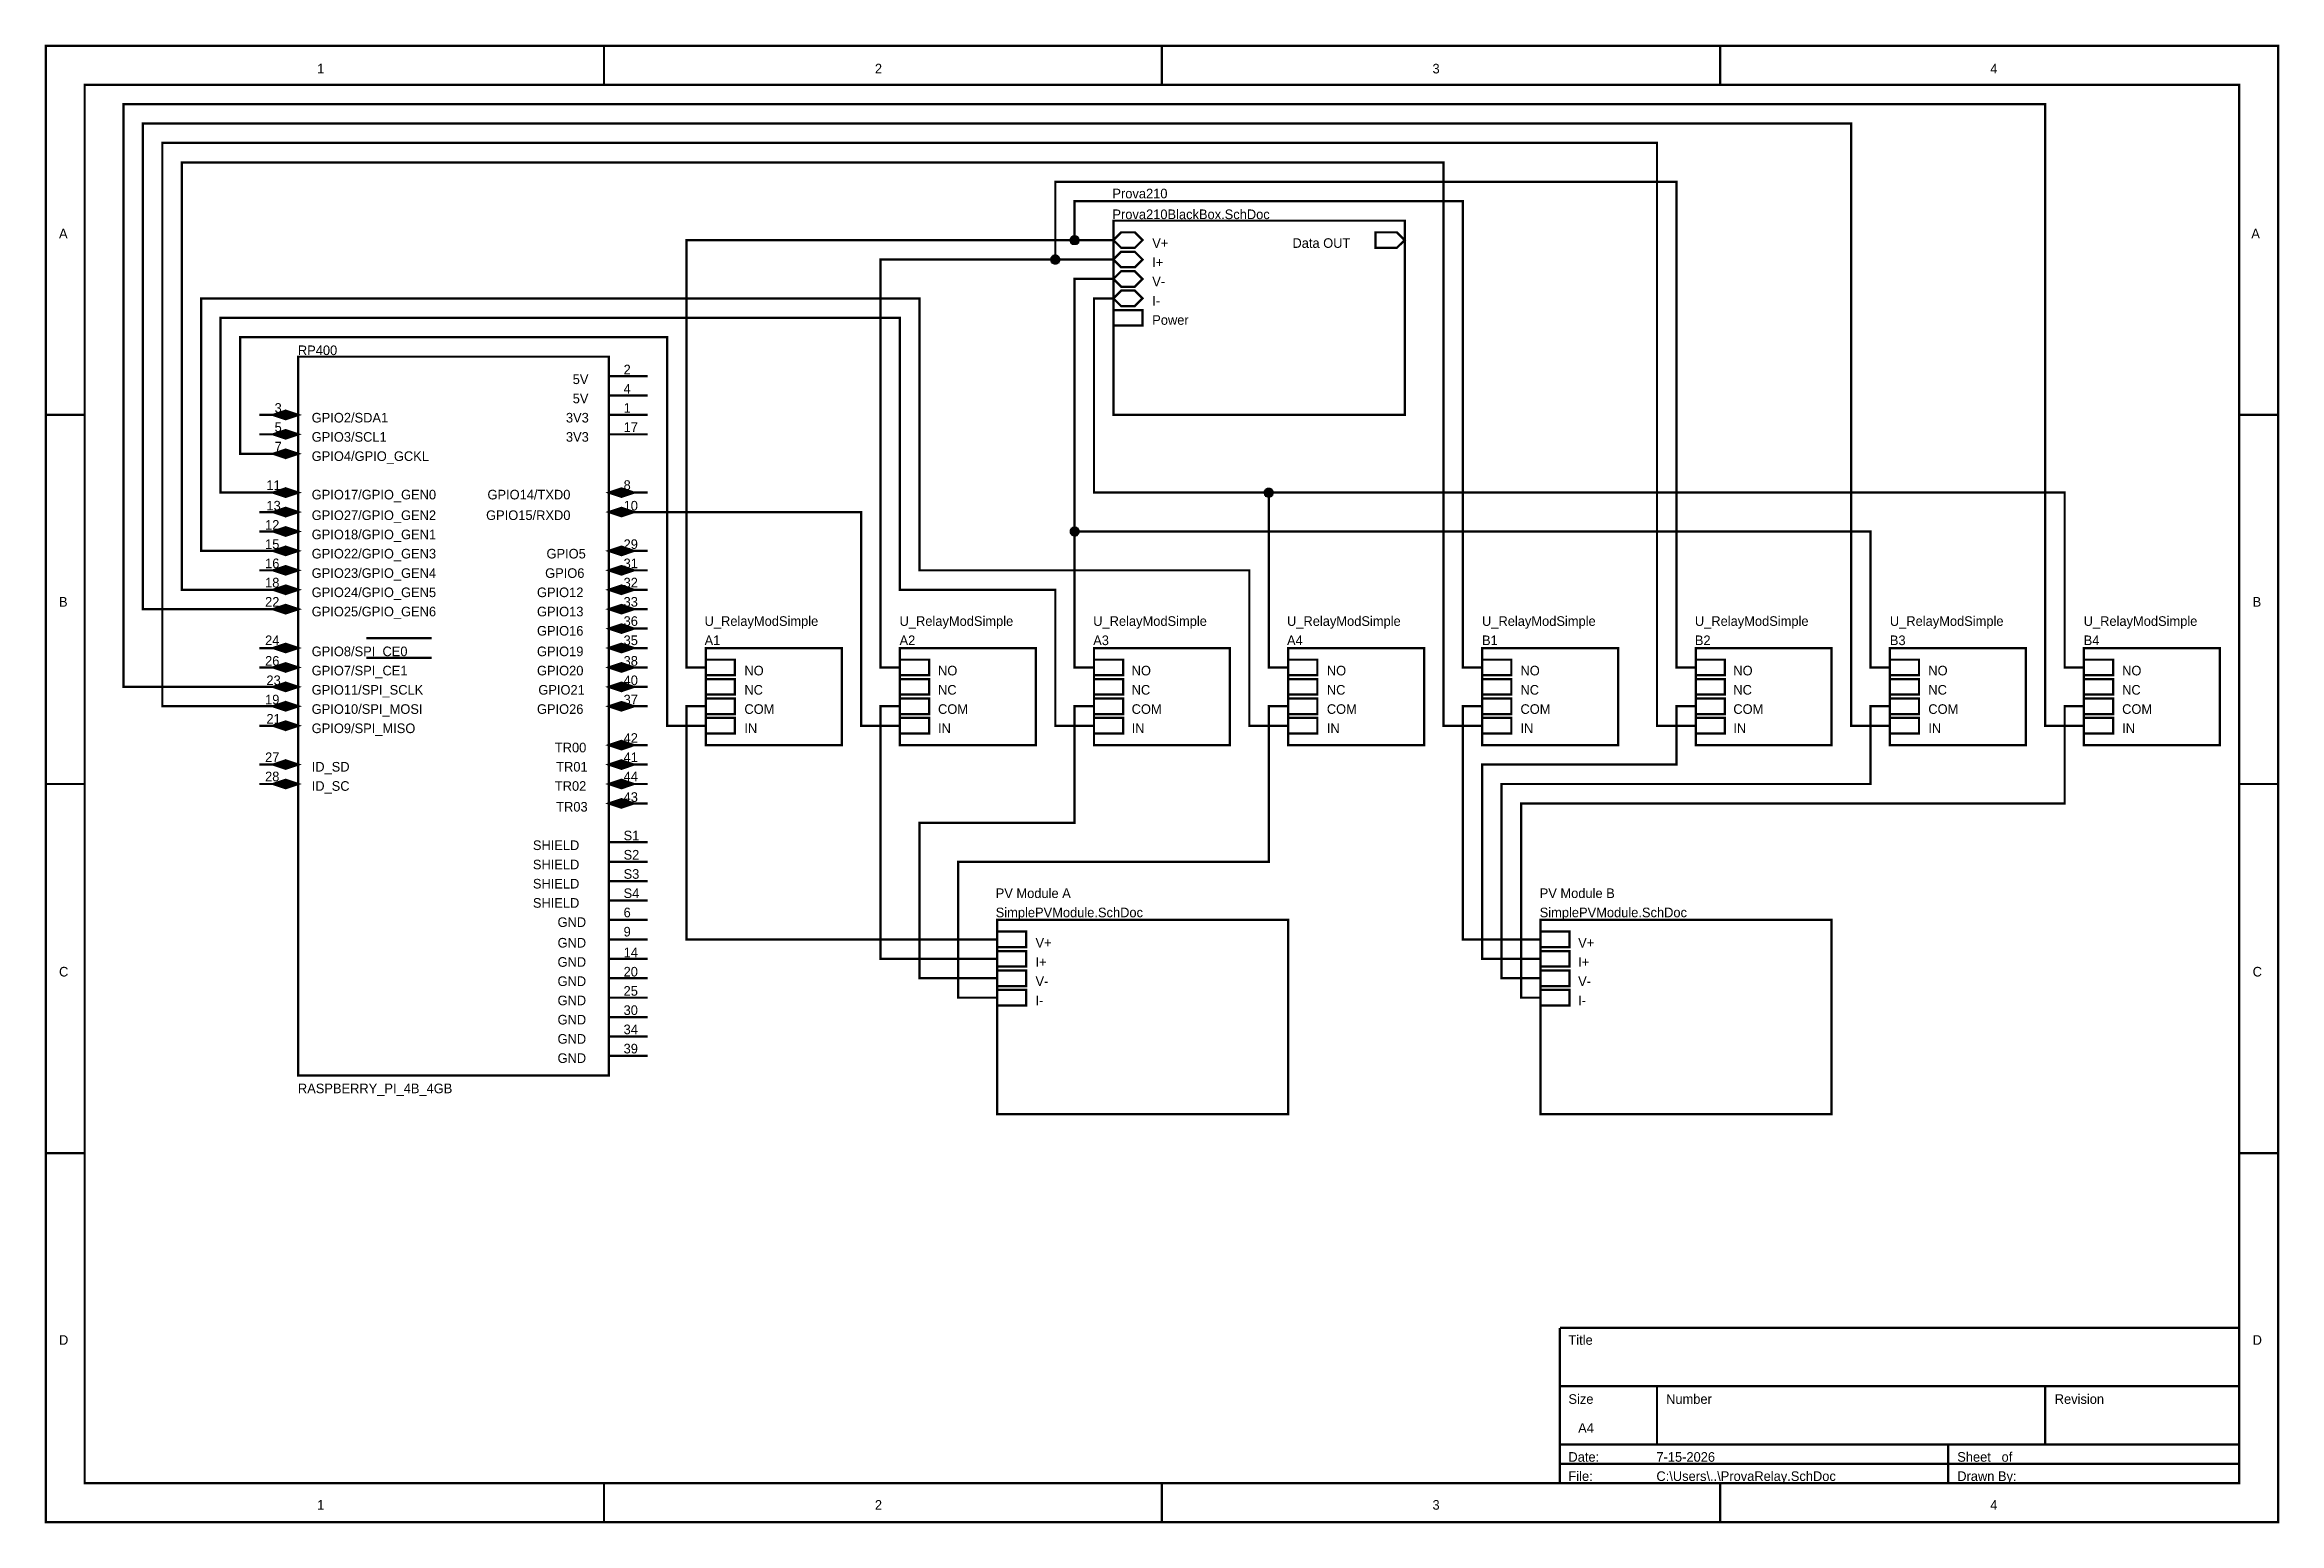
# Model space of a CAD drawing. Header units: inches. Extents: x 0 to 11.5, y 0 to 7.6.
import ezdxf

# ---------------------------------------------------------------- set-up
doc = ezdxf.new("R2010")
doc.units = ezdxf.units.IN
doc.header["$MEASUREMENT"] = 0
doc.layers.add('Sheet', color=255, linetype='Continuous')

msp = doc.modelspace()

# ---------------------------------------------------------------- texts
at = {"layer": 'Sheet'}
for s, height, p in [('1', 0.0495, (1.4, 7.458)), ('2', 0.0495, (4.272, 7.458)), ('3', 0.0495, (7.143, 7.458)), ('4', 0.0495, (10.015, 7.458)), ('Prova210', 0.0495, (5.495, 6.815)), ('Prova210BlackBox.SchDoc', 0.04953, (5.495, 6.708)), ('A', 0.0495, (0.071, 6.609)), ('V+', 0.0495, (5.7, 6.56)), ('Data OUT', 0.0495, (6.422, 6.56)), ('A', 0.0495, (11.359, 6.609)), ('I+', 0.0495, (5.7, 6.461)), ('V-', 0.0495, (5.7, 6.362)), ('I-', 0.0495, (5.7, 6.263)), ('Power', 0.0495, (5.7, 6.164)), ('RP400', 0.0495, (1.301, 6.008)), ('5V', 0.0495, (2.716, 5.859)), ('2', 0.0495, (2.978, 5.909)), ('3', 0.0495, (1.181, 5.711)), ('5V', 0.0495, (2.716, 5.76)), ('4', 0.0495, (2.978, 5.81)), ('1', 0.0495, (2.978, 5.711)), ('5', 0.0495, (1.181, 5.612)), ('GPIO2/SDA1', 0.0495, (1.372, 5.661)), ('3V3', 0.0495, (2.681, 5.661)), ('17', 0.0495, (2.978, 5.612)), ('7', 0.0495, (1.181, 5.512)), ('GPIO3/SCL1', 0.0495, (1.372, 5.562)), ('3V3', 0.0495, (2.681, 5.562)), ('GPIO4/GPIO_GCKL', 0.04953, (1.372, 5.463)), ('11', 0.0495, (1.139, 5.314)), ('GPIO17/GPIO_GEN0', 0.04953, (1.372, 5.265)), ('GPIO14/TXD0', 0.04953, (2.277, 5.265)), ('8', 0.0495, (2.978, 5.314)), ('13', 0.0495, (1.139, 5.208)), ('GPIO27/GPIO_GEN2', 0.04953, (1.372, 5.159)), ('GPIO15/RXD0', 0.04953, (2.27, 5.159)), ('10', 0.0495, (2.978, 5.208)), ('12', 0.0495, (1.132, 5.109)), ('GPIO18/GPIO_GEN1', 0.04953, (1.372, 5.06)), ('15', 0.0495, (1.132, 5.01)), ('16', 0.0495, (1.132, 4.911)), ('GPIO22/GPIO_GEN3', 0.04953, (1.372, 4.961)), ('GPIO5', 0.0495, (2.581, 4.961)), ('31', 0.0495, (2.978, 4.911)), ('29', 0.0495, (2.978, 5.01)), ('18', 0.0495, (1.132, 4.812)), ('GPIO23/GPIO_GEN4', 0.04953, (1.372, 4.861)), ('GPIO6', 0.0495, (2.574, 4.861)), ('32', 0.0495, (2.978, 4.812)), ('B', 0.0495, (0.071, 4.713)), ('22', 0.0495, (1.132, 4.713)), ('GPIO24/GPIO_GEN5', 0.04953, (1.372, 4.762)), ('GPIO12', 0.0495, (2.532, 4.762)), ('33', 0.0495, (2.978, 4.713)), ('B', 0.0495, (11.366, 4.713)), ('GPIO25/GPIO_GEN6', 0.04953, (1.372, 4.663)), ('GPIO13', 0.0495, (2.532, 4.663)), ('GPIO16', 0.0495, (2.532, 4.564)), ('36', 0.0495, (2.978, 4.614)), ('U_RelayModSimple', 0.04953, (3.395, 4.614)), ('U_RelayModSimple', 0.04953, (4.399, 4.614)), ('U_RelayModSimple', 0.04953, (5.396, 4.614)), ('U_RelayModSimple', 0.04953, (6.394, 4.614)), ('U_RelayModSimple', 0.04953, (7.398, 4.614)), ('U_RelayModSimple', 0.04953, (8.494, 4.614)), ('U_RelayModSimple', 0.04953, (9.498, 4.614)), ('U_RelayModSimple', 0.04953, (10.496, 4.614)), ('24', 0.0495, (1.132, 4.515)), ('GPIO8/SPI_CE0', 0.04953, (1.372, 4.458)), ('GPIO19', 0.0495, (2.532, 4.458)), ('35', 0.0495, (2.978, 4.515)), ('A1', 0.0495, (3.395, 4.515)), ('A2', 0.0495, (4.399, 4.515)), ('A3', 0.0495, (5.396, 4.515)), ('A4', 0.0495, (6.394, 4.515)), ('B1', 0.0495, (7.398, 4.515)), ('B2', 0.0495, (8.494, 4.515)), ('B3', 0.0495, (9.498, 4.515)), ('B4', 0.0495, (10.496, 4.515)), ('26', 0.0495, (1.132, 4.409)), ('GPIO7/SPI_CE1', 0.04953, (1.372, 4.359)), ('GPIO20', 0.0495, (2.532, 4.359)), ('38', 0.0495, (2.978, 4.409)), ('NO', 0.0495, (3.6, 4.359)), ('NO', 0.0495, (4.597, 4.359)), ('NO', 0.0495, (5.594, 4.359)), ('NO', 0.0495, (6.599, 4.359)), ('NO', 0.0495, (7.596, 4.359)), ('NO', 0.0495, (8.692, 4.359)), ('NO', 0.0495, (9.696, 4.359)), ('NO', 0.0495, (10.694, 4.359)), ('19', 0.0495, (1.132, 4.21)), ('23', 0.0495, (1.139, 4.309)), ('GPIO11/SPI_SCLK', 0.04953, (1.372, 4.26)), ('GPIO21', 0.0495, (2.539, 4.26)), ('40', 0.0495, (2.978, 4.309)), ('37', 0.0495, (2.978, 4.21)), ('NC', 0.0495, (3.6, 4.26)), ('NC', 0.0495, (4.597, 4.26)), ('NC', 0.0495, (5.594, 4.26)), ('NC', 0.0495, (6.599, 4.26)), ('NC', 0.0495, (7.596, 4.26)), ('NC', 0.0495, (8.692, 4.26)), ('NC', 0.0495, (9.696, 4.26)), ('NC', 0.0495, (10.694, 4.26)), ('21', 0.0495, (1.139, 4.111)), ('GPIO10/SPI_MOSI', 0.04953, (1.372, 4.161)), ('GPIO26', 0.0495, (2.532, 4.161)), ('COM', 0.0495, (3.6, 4.161)), ('COM', 0.0495, (4.597, 4.161)), ('COM', 0.0495, (5.594, 4.161)), ('COM', 0.0495, (6.599, 4.161)), ('COM', 0.0495, (7.596, 4.161)), ('COM', 0.0495, (8.692, 4.161)), ('COM', 0.0495, (9.696, 4.161)), ('COM', 0.0495, (10.694, 4.161)), ('GPIO9/SPI_MISO', 0.04953, (1.372, 4.062)), ('42', 0.0495, (2.978, 4.012)), ('IN', 0.0495, (3.6, 4.062)), ('IN', 0.0495, (4.597, 4.062)), ('IN', 0.0495, (5.594, 4.062)), ('IN', 0.0495, (6.599, 4.062)), ('IN', 0.0495, (7.596, 4.062)), ('IN', 0.0495, (8.692, 4.062)), ('IN', 0.0495, (9.696, 4.062)), ('IN', 0.0495, (10.694, 4.062)), ('27', 0.0495, (1.132, 3.913)), ('ID_SD', 0.0495, (1.372, 3.864)), ('TR00', 0.0495, (2.624, 3.963)), ('TR01', 0.0495, (2.631, 3.864)), ('41', 0.0495, (2.978, 3.913)), ('28', 0.0495, (1.132, 3.814)), ('ID_SC', 0.0495, (1.372, 3.765)), ('TR02', 0.0495, (2.624, 3.765)), ('44', 0.0495, (2.978, 3.814)), ('TR03', 0.0495, (2.631, 3.658)), ('43', 0.0495, (2.978, 3.708)), ('SHIELD', 0.0495, (2.511, 3.46)), ('S1', 0.0495, (2.978, 3.51)), ('S2', 0.0495, (2.978, 3.411)), ('SHIELD', 0.0495, (2.511, 3.361)), ('S3', 0.0495, (2.978, 3.312)), ('SHIELD', 0.0495, (2.511, 3.262)), ('S4', 0.0495, (2.978, 3.213)), ('PV Module A', 0.04953, (4.894, 3.213)), ('PV Module B', 0.04953, (7.695, 3.213)), ('SHIELD', 0.0495, (2.511, 3.163)), ('GND', 0.0495, (2.638, 3.064)), ('6', 0.0495, (2.978, 3.114)), ('SimplePVModule.SchDoc', 0.04953, (4.894, 3.114)), ('SimplePVModule.SchDoc', 0.04953, (7.695, 3.114)), ('GND', 0.0495, (2.638, 2.958)), ('9', 0.0495, (2.978, 3.015)), ('V+', 0.0495, (5.099, 2.958)), ('V+', 0.0495, (7.893, 2.958)), ('GND', 0.0495, (2.638, 2.859)), ('14', 0.0495, (2.978, 2.908)), ('I+', 0.0495, (5.099, 2.859)), ('I+', 0.0495, (7.893, 2.859)), ('C', 0.0495, (0.071, 2.809)), ('GND', 0.0495, (2.638, 2.76)), ('20', 0.0495, (2.978, 2.809)), ('V-', 0.0495, (5.099, 2.76)), ('V-', 0.0495, (7.893, 2.76)), ('C', 0.0495, (11.366, 2.809)), ('GND', 0.0495, (2.638, 2.661)), ('30', 0.0495, (2.978, 2.611)), ('25', 0.0495, (2.978, 2.71)), ('I-', 0.0495, (5.099, 2.661)), ('I-', 0.0495, (7.893, 2.661)), ('GND', 0.0495, (2.638, 2.562)), ('34', 0.0495, (2.978, 2.512)), ('GND', 0.0495, (2.638, 2.463)), ('39', 0.0495, (2.978, 2.413)), ('GND', 0.0495, (2.638, 2.364)), ('RASPBERRY_PI_4B_4GB', 0.04953, (1.301, 2.208)), ('D', 0.0495, (0.071, 0.913)), ('Title', 0.0495, (7.843, 0.913)), ('D', 0.0495, (11.366, 0.913)), ('Size', 0.0495, (7.843, 0.609)), ('Number', 0.0495, (8.346, 0.609)), ('Revision', 0.0495, (10.347, 0.609)), ('A4', 0.0495, (7.893, 0.46)), ('Date:', 0.0495, (7.843, 0.311)), ('7-15-2026', 0.0495, (8.296, 0.311)), ('Sheet   of', 0.0495, (9.845, 0.311)), ('File:', 0.0495, (7.843, 0.212)), ('C:\\Users\\..\\ProvaRelay.SchDoc', 0.04953, (8.296, 0.212)), ('Drawn By:', 0.0495, (9.845, 0.212)), ('1', 0.0495, (1.4, 0.064)), ('2', 0.0495, (4.272, 0.064)), ('3', 0.0495, (7.143, 0.064)), ('4', 0.0495, (10.015, 0.064))]:
    msp.add_text(s, height=height, dxfattribs=at).set_placement(p)

# ---------------------------------------------------------------- linework, layer by layer
at = {"layer": 'Sheet'}
for points in [[(0.003, 7.6, 0.0118, 0.0118, 0), (11.497, 7.6, 0.0118, 0.0118, 0), (11.497, 0, 0.0118, 0.0118, 0), (0.003, 0, 0.0118, 0.0118, 0), (0.003, 7.6, 0.0118, 0.0118, 0)], [(0.003, 7.6, 0.0039, 0.0039, 0), (0.003, 0, 0.0039, 0.0039, 0), (11.497, 0, 0.0039, 0.0039, 0), (11.497, 7.6, 0.0039, 0.0039, 0), (0.003, 7.6, 0.0039, 0.0039, 0), (0.003, 7.6, 0.0039, 0.0039, 0)], [(0.203, 7.4, 0.0118, 0.0118, 0), (11.297, 7.4, 0.0118, 0.0118, 0), (11.297, 0.2, 0.0118, 0.0118, 0), (0.203, 0.2, 0.0118, 0.0118, 0), (0.203, 7.4, 0.0118, 0.0118, 0)], [(0.203, 7.4, 0.0039, 0.0039, 0), (0.203, 0.2, 0.0039, 0.0039, 0), (11.297, 0.2, 0.0039, 0.0039, 0), (11.297, 7.4, 0.0039, 0.0039, 0), (0.203, 7.4, 0.0039, 0.0039, 0), (0.203, 7.4, 0.0039, 0.0039, 0)], [(5.5, 6.7, 0.0118, 0.0118, 0), (7, 6.7, 0.0118, 0.0118, 0), (7, 5.7, 0.0118, 0.0118, 0), (5.5, 5.7, 0.0118, 0.0118, 0), (5.5, 6.7, 0.0118, 0.0118, 0)], [(5.5, 6.7, 0.0039, 0.0039, 0), (5.5, 5.7, 0.0039, 0.0039, 0), (7, 5.7, 0.0039, 0.0039, 0), (7, 6.7, 0.0039, 0.0039, 0), (5.5, 6.7, 0.0039, 0.0039, 0), (5.5, 6.7, 0.0039, 0.0039, 0)], [(5.29, 6.6, 0.02, 0.02, 1), (5.31, 6.6, 0.02, 0.02, 1)], [(5.61, 6.64, 0.0118, 0.0118, 0), (5.65, 6.6, 0.0118, 0.0118, 0), (5.61, 6.56, 0.0118, 0.0118, 0), (5.54, 6.56, 0.0118, 0.0118, 0), (5.5, 6.6, 0.0118, 0.0118, 0), (5.54, 6.64, 0.0118, 0.0118, 0), (5.61, 6.64, 0.0118, 0.0118, 0)], [(5.61, 6.64, 0.0039, 0.0039, 0), (5.65, 6.6, 0.0039, 0.0039, 0), (5.61, 6.56, 0.0039, 0.0039, 0), (5.54, 6.56, 0.0039, 0.0039, 0), (5.5, 6.6, 0.0039, 0.0039, 0), (5.54, 6.64, 0.0039, 0.0039, 0), (5.61, 6.64, 0.0039, 0.0039, 0)], [(6.959, 6.64, 0.0118, 0.0118, 0), (7, 6.6, 0.0118, 0.0118, 0), (6.959, 6.56, 0.0118, 0.0118, 0), (6.85, 6.56, 0.0118, 0.0118, 0), (6.85, 6.64, 0.0118, 0.0118, 0), (6.959, 6.64, 0.0118, 0.0118, 0)], [(6.959, 6.64, 0.0039, 0.0039, 0), (7, 6.6, 0.0039, 0.0039, 0), (6.959, 6.56, 0.0039, 0.0039, 0), (6.85, 6.56, 0.0039, 0.0039, 0), (6.85, 6.64, 0.0039, 0.0039, 0), (6.959, 6.64, 0.0039, 0.0039, 0)], [(5.19, 6.5, 0.02, 0.02, 1), (5.21, 6.5, 0.02, 0.02, 1)], [(5.61, 6.54, 0.0118, 0.0118, 0), (5.65, 6.5, 0.0118, 0.0118, 0), (5.61, 6.46, 0.0118, 0.0118, 0), (5.54, 6.46, 0.0118, 0.0118, 0), (5.5, 6.5, 0.0118, 0.0118, 0), (5.54, 6.54, 0.0118, 0.0118, 0), (5.61, 6.54, 0.0118, 0.0118, 0)], [(5.61, 6.44, 0.0118, 0.0118, 0), (5.65, 6.4, 0.0118, 0.0118, 0), (5.61, 6.36, 0.0118, 0.0118, 0), (5.54, 6.36, 0.0118, 0.0118, 0), (5.5, 6.4, 0.0118, 0.0118, 0), (5.54, 6.44, 0.0118, 0.0118, 0), (5.61, 6.44, 0.0118, 0.0118, 0)], [(5.61, 6.54, 0.0039, 0.0039, 0), (5.65, 6.5, 0.0039, 0.0039, 0), (5.61, 6.46, 0.0039, 0.0039, 0), (5.54, 6.46, 0.0039, 0.0039, 0), (5.5, 6.5, 0.0039, 0.0039, 0), (5.54, 6.54, 0.0039, 0.0039, 0), (5.61, 6.54, 0.0039, 0.0039, 0)], [(5.61, 6.34, 0.0118, 0.0118, 0), (5.65, 6.3, 0.0118, 0.0118, 0), (5.61, 6.26, 0.0118, 0.0118, 0), (5.54, 6.26, 0.0118, 0.0118, 0), (5.5, 6.3, 0.0118, 0.0118, 0), (5.54, 6.34, 0.0118, 0.0118, 0), (5.61, 6.34, 0.0118, 0.0118, 0)], [(5.61, 6.44, 0.0039, 0.0039, 0), (5.65, 6.4, 0.0039, 0.0039, 0), (5.61, 6.36, 0.0039, 0.0039, 0), (5.54, 6.36, 0.0039, 0.0039, 0), (5.5, 6.4, 0.0039, 0.0039, 0), (5.54, 6.44, 0.0039, 0.0039, 0), (5.61, 6.44, 0.0039, 0.0039, 0)], [(5.61, 6.34, 0.0039, 0.0039, 0), (5.65, 6.3, 0.0039, 0.0039, 0), (5.61, 6.26, 0.0039, 0.0039, 0), (5.54, 6.26, 0.0039, 0.0039, 0), (5.5, 6.3, 0.0039, 0.0039, 0), (5.54, 6.34, 0.0039, 0.0039, 0), (5.61, 6.34, 0.0039, 0.0039, 0)], [(5.65, 6.24, 0.0118, 0.0118, 0), (5.65, 6.16, 0.0118, 0.0118, 0), (5.5, 6.16, 0.0118, 0.0118, 0), (5.5, 6.24, 0.0118, 0.0118, 0), (5.65, 6.24, 0.0118, 0.0118, 0)], [(5.5, 6.24, 0.0039, 0.0039, 0), (5.5, 6.16, 0.0039, 0.0039, 0), (5.65, 6.16, 0.0039, 0.0039, 0), (5.65, 6.24, 0.0039, 0.0039, 0), (5.5, 6.24, 0.0039, 0.0039, 0), (5.5, 6.24, 0.0039, 0.0039, 0)], [(1.303, 6, 0.0118, 0.0118, 0), (2.902, 6, 0.0118, 0.0118, 0), (2.902, 2.3, 0.0118, 0.0118, 0), (1.303, 2.3, 0.0118, 0.0118, 0), (1.303, 6, 0.0118, 0.0118, 0)], [(1.303, 6, 0.0039, 0.0039, 0), (1.303, 2.3, 0.0039, 0.0039, 0), (2.902, 2.3, 0.0039, 0.0039, 0), (2.902, 6, 0.0039, 0.0039, 0), (1.303, 6, 0.0039, 0.0039, 0), (1.303, 6, 0.0039, 0.0039, 0)], [(1.233, 5.72, 0.0118, 0.0118, 0), (1.233, 5.68, 0.0118, 0.0118, 0), (1.173, 5.7, 0.0118, 0.0118, 0), (1.233, 5.72, 0.0118, 0.0118, 0)], [(1.233, 5.72, 0.0039, 0.0039, 0), (1.233, 5.68, 0.0039, 0.0039, 0), (1.173, 5.7, 0.0039, 0.0039, 0), (1.233, 5.72, 0.0039, 0.0039, 0)], [(1.243, 5.72, 0.0118, 0.0118, 0), (1.303, 5.7, 0.0118, 0.0118, 0), (1.243, 5.68, 0.0118, 0.0118, 0), (1.243, 5.72, 0.0118, 0.0118, 0)], [(1.243, 5.72, 0.0039, 0.0039, 0), (1.303, 5.7, 0.0039, 0.0039, 0), (1.243, 5.68, 0.0039, 0.0039, 0), (1.243, 5.72, 0.0039, 0.0039, 0)], [(1.233, 5.62, 0.0118, 0.0118, 0), (1.233, 5.58, 0.0118, 0.0118, 0), (1.173, 5.6, 0.0118, 0.0118, 0), (1.233, 5.62, 0.0118, 0.0118, 0)], [(1.233, 5.52, 0.0118, 0.0118, 0), (1.233, 5.48, 0.0118, 0.0118, 0), (1.173, 5.5, 0.0118, 0.0118, 0), (1.233, 5.52, 0.0118, 0.0118, 0)], [(1.233, 5.62, 0.0039, 0.0039, 0), (1.233, 5.58, 0.0039, 0.0039, 0), (1.173, 5.6, 0.0039, 0.0039, 0), (1.233, 5.62, 0.0039, 0.0039, 0)], [(1.243, 5.62, 0.0118, 0.0118, 0), (1.303, 5.6, 0.0118, 0.0118, 0), (1.243, 5.58, 0.0118, 0.0118, 0), (1.243, 5.62, 0.0118, 0.0118, 0)], [(1.243, 5.52, 0.0118, 0.0118, 0), (1.303, 5.5, 0.0118, 0.0118, 0), (1.243, 5.48, 0.0118, 0.0118, 0), (1.243, 5.52, 0.0118, 0.0118, 0)], [(1.243, 5.62, 0.0039, 0.0039, 0), (1.303, 5.6, 0.0039, 0.0039, 0), (1.243, 5.58, 0.0039, 0.0039, 0), (1.243, 5.62, 0.0039, 0.0039, 0)], [(1.233, 5.52, 0.0039, 0.0039, 0), (1.233, 5.48, 0.0039, 0.0039, 0), (1.173, 5.5, 0.0039, 0.0039, 0), (1.233, 5.52, 0.0039, 0.0039, 0)], [(1.243, 5.52, 0.0039, 0.0039, 0), (1.303, 5.5, 0.0039, 0.0039, 0), (1.243, 5.48, 0.0039, 0.0039, 0), (1.243, 5.52, 0.0039, 0.0039, 0)], [(1.233, 5.32, 0.0118, 0.0118, 0), (1.233, 5.28, 0.0118, 0.0118, 0), (1.173, 5.3, 0.0118, 0.0118, 0), (1.233, 5.32, 0.0118, 0.0118, 0)], [(1.233, 5.32, 0.0039, 0.0039, 0), (1.233, 5.28, 0.0039, 0.0039, 0), (1.173, 5.3, 0.0039, 0.0039, 0), (1.233, 5.32, 0.0039, 0.0039, 0)], [(1.243, 5.32, 0.0118, 0.0118, 0), (1.303, 5.3, 0.0118, 0.0118, 0), (1.243, 5.28, 0.0118, 0.0118, 0), (1.243, 5.32, 0.0118, 0.0118, 0)], [(1.243, 5.32, 0.0039, 0.0039, 0), (1.303, 5.3, 0.0039, 0.0039, 0), (1.243, 5.28, 0.0039, 0.0039, 0), (1.243, 5.32, 0.0039, 0.0039, 0)], [(2.962, 5.32, 0.0118, 0.0118, 0), (2.902, 5.3, 0.0118, 0.0118, 0), (2.962, 5.28, 0.0118, 0.0118, 0), (2.962, 5.32, 0.0118, 0.0118, 0)], [(2.962, 5.32, 0.0039, 0.0039, 0), (2.902, 5.3, 0.0039, 0.0039, 0), (2.962, 5.28, 0.0039, 0.0039, 0), (2.962, 5.32, 0.0039, 0.0039, 0)], [(2.972, 5.32, 0.0118, 0.0118, 0), (2.972, 5.28, 0.0118, 0.0118, 0), (3.031, 5.3, 0.0118, 0.0118, 0), (2.972, 5.32, 0.0118, 0.0118, 0)], [(2.972, 5.32, 0.0039, 0.0039, 0), (2.972, 5.28, 0.0039, 0.0039, 0), (3.031, 5.3, 0.0039, 0.0039, 0), (2.972, 5.32, 0.0039, 0.0039, 0)], [(6.29, 5.3, 0.02, 0.02, 1), (6.31, 5.3, 0.02, 0.02, 1)], [(1.233, 5.22, 0.0118, 0.0118, 0), (1.233, 5.18, 0.0118, 0.0118, 0), (1.173, 5.2, 0.0118, 0.0118, 0), (1.233, 5.22, 0.0118, 0.0118, 0)], [(1.233, 5.22, 0.0039, 0.0039, 0), (1.233, 5.18, 0.0039, 0.0039, 0), (1.173, 5.2, 0.0039, 0.0039, 0), (1.233, 5.22, 0.0039, 0.0039, 0)], [(1.243, 5.22, 0.0118, 0.0118, 0), (1.303, 5.2, 0.0118, 0.0118, 0), (1.243, 5.18, 0.0118, 0.0118, 0), (1.243, 5.22, 0.0118, 0.0118, 0)], [(1.243, 5.22, 0.0039, 0.0039, 0), (1.303, 5.2, 0.0039, 0.0039, 0), (1.243, 5.18, 0.0039, 0.0039, 0), (1.243, 5.22, 0.0039, 0.0039, 0)], [(2.962, 5.22, 0.0118, 0.0118, 0), (2.902, 5.2, 0.0118, 0.0118, 0), (2.962, 5.18, 0.0118, 0.0118, 0), (2.962, 5.22, 0.0118, 0.0118, 0)], [(2.962, 5.22, 0.0039, 0.0039, 0), (2.902, 5.2, 0.0039, 0.0039, 0), (2.962, 5.18, 0.0039, 0.0039, 0), (2.962, 5.22, 0.0039, 0.0039, 0)], [(2.972, 5.22, 0.0118, 0.0118, 0), (2.972, 5.18, 0.0118, 0.0118, 0), (3.031, 5.2, 0.0118, 0.0118, 0), (2.972, 5.22, 0.0118, 0.0118, 0)], [(2.972, 5.22, 0.0039, 0.0039, 0), (2.972, 5.18, 0.0039, 0.0039, 0), (3.031, 5.2, 0.0039, 0.0039, 0), (2.972, 5.22, 0.0039, 0.0039, 0)], [(1.233, 5.12, 0.0118, 0.0118, 0), (1.233, 5.08, 0.0118, 0.0118, 0), (1.173, 5.1, 0.0118, 0.0118, 0), (1.233, 5.12, 0.0118, 0.0118, 0)], [(1.233, 5.12, 0.0039, 0.0039, 0), (1.233, 5.08, 0.0039, 0.0039, 0), (1.173, 5.1, 0.0039, 0.0039, 0), (1.233, 5.12, 0.0039, 0.0039, 0)], [(1.243, 5.12, 0.0118, 0.0118, 0), (1.303, 5.1, 0.0118, 0.0118, 0), (1.243, 5.08, 0.0118, 0.0118, 0), (1.243, 5.12, 0.0118, 0.0118, 0)], [(1.243, 5.12, 0.0039, 0.0039, 0), (1.303, 5.1, 0.0039, 0.0039, 0), (1.243, 5.08, 0.0039, 0.0039, 0), (1.243, 5.12, 0.0039, 0.0039, 0)], [(5.29, 5.1, 0.02, 0.02, 1), (5.31, 5.1, 0.02, 0.02, 1)], [(1.233, 5.02, 0.0118, 0.0118, 0), (1.233, 4.98, 0.0118, 0.0118, 0), (1.173, 5, 0.0118, 0.0118, 0), (1.233, 5.02, 0.0118, 0.0118, 0)], [(1.233, 5.02, 0.0039, 0.0039, 0), (1.233, 4.98, 0.0039, 0.0039, 0), (1.173, 5, 0.0039, 0.0039, 0), (1.233, 5.02, 0.0039, 0.0039, 0)], [(1.243, 5.02, 0.0118, 0.0118, 0), (1.303, 5, 0.0118, 0.0118, 0), (1.243, 4.98, 0.0118, 0.0118, 0), (1.243, 5.02, 0.0118, 0.0118, 0)], [(1.243, 5.02, 0.0039, 0.0039, 0), (1.303, 5, 0.0039, 0.0039, 0), (1.243, 4.98, 0.0039, 0.0039, 0), (1.243, 5.02, 0.0039, 0.0039, 0)], [(2.962, 5.02, 0.0118, 0.0118, 0), (2.902, 5, 0.0118, 0.0118, 0), (2.962, 4.98, 0.0118, 0.0118, 0), (2.962, 5.02, 0.0118, 0.0118, 0)], [(2.962, 5.02, 0.0039, 0.0039, 0), (2.902, 5, 0.0039, 0.0039, 0), (2.962, 4.98, 0.0039, 0.0039, 0), (2.962, 5.02, 0.0039, 0.0039, 0)], [(2.972, 5.02, 0.0118, 0.0118, 0), (2.972, 4.98, 0.0118, 0.0118, 0), (3.031, 5, 0.0118, 0.0118, 0), (2.972, 5.02, 0.0118, 0.0118, 0)], [(2.972, 5.02, 0.0039, 0.0039, 0), (2.972, 4.98, 0.0039, 0.0039, 0), (3.031, 5, 0.0039, 0.0039, 0), (2.972, 5.02, 0.0039, 0.0039, 0)], [(1.233, 4.92, 0.0118, 0.0118, 0), (1.233, 4.88, 0.0118, 0.0118, 0), (1.173, 4.9, 0.0118, 0.0118, 0), (1.233, 4.92, 0.0118, 0.0118, 0)], [(1.233, 4.92, 0.0039, 0.0039, 0), (1.233, 4.88, 0.0039, 0.0039, 0), (1.173, 4.9, 0.0039, 0.0039, 0), (1.233, 4.92, 0.0039, 0.0039, 0)], [(1.243, 4.92, 0.0118, 0.0118, 0), (1.303, 4.9, 0.0118, 0.0118, 0), (1.243, 4.88, 0.0118, 0.0118, 0), (1.243, 4.92, 0.0118, 0.0118, 0)], [(1.243, 4.92, 0.0039, 0.0039, 0), (1.303, 4.9, 0.0039, 0.0039, 0), (1.243, 4.88, 0.0039, 0.0039, 0), (1.243, 4.92, 0.0039, 0.0039, 0)], [(2.962, 4.92, 0.0118, 0.0118, 0), (2.902, 4.9, 0.0118, 0.0118, 0), (2.962, 4.88, 0.0118, 0.0118, 0), (2.962, 4.92, 0.0118, 0.0118, 0)], [(2.962, 4.92, 0.0039, 0.0039, 0), (2.902, 4.9, 0.0039, 0.0039, 0), (2.962, 4.88, 0.0039, 0.0039, 0), (2.962, 4.92, 0.0039, 0.0039, 0)], [(2.972, 4.92, 0.0118, 0.0118, 0), (2.972, 4.88, 0.0118, 0.0118, 0), (3.031, 4.9, 0.0118, 0.0118, 0), (2.972, 4.92, 0.0118, 0.0118, 0)], [(2.972, 4.92, 0.0039, 0.0039, 0), (2.972, 4.88, 0.0039, 0.0039, 0), (3.031, 4.9, 0.0039, 0.0039, 0), (2.972, 4.92, 0.0039, 0.0039, 0)], [(1.233, 4.82, 0.0118, 0.0118, 0), (1.233, 4.78, 0.0118, 0.0118, 0), (1.173, 4.8, 0.0118, 0.0118, 0), (1.233, 4.82, 0.0118, 0.0118, 0)], [(1.233, 4.72, 0.0118, 0.0118, 0), (1.233, 4.68, 0.0118, 0.0118, 0), (1.173, 4.7, 0.0118, 0.0118, 0), (1.233, 4.72, 0.0118, 0.0118, 0)], [(1.233, 4.82, 0.0039, 0.0039, 0), (1.233, 4.78, 0.0039, 0.0039, 0), (1.173, 4.8, 0.0039, 0.0039, 0), (1.233, 4.82, 0.0039, 0.0039, 0)], [(1.233, 4.72, 0.0039, 0.0039, 0), (1.233, 4.68, 0.0039, 0.0039, 0), (1.173, 4.7, 0.0039, 0.0039, 0), (1.233, 4.72, 0.0039, 0.0039, 0)], [(1.243, 4.82, 0.0118, 0.0118, 0), (1.303, 4.8, 0.0118, 0.0118, 0), (1.243, 4.78, 0.0118, 0.0118, 0), (1.243, 4.82, 0.0118, 0.0118, 0)], [(1.243, 4.72, 0.0118, 0.0118, 0), (1.303, 4.7, 0.0118, 0.0118, 0), (1.243, 4.68, 0.0118, 0.0118, 0), (1.243, 4.72, 0.0118, 0.0118, 0)], [(1.243, 4.82, 0.0039, 0.0039, 0), (1.303, 4.8, 0.0039, 0.0039, 0), (1.243, 4.78, 0.0039, 0.0039, 0), (1.243, 4.82, 0.0039, 0.0039, 0)], [(1.243, 4.72, 0.0039, 0.0039, 0), (1.303, 4.7, 0.0039, 0.0039, 0), (1.243, 4.68, 0.0039, 0.0039, 0), (1.243, 4.72, 0.0039, 0.0039, 0)], [(2.962, 4.82, 0.0118, 0.0118, 0), (2.902, 4.8, 0.0118, 0.0118, 0), (2.962, 4.78, 0.0118, 0.0118, 0), (2.962, 4.82, 0.0118, 0.0118, 0)], [(2.962, 4.72, 0.0118, 0.0118, 0), (2.902, 4.7, 0.0118, 0.0118, 0), (2.962, 4.68, 0.0118, 0.0118, 0), (2.962, 4.72, 0.0118, 0.0118, 0)], [(2.962, 4.82, 0.0039, 0.0039, 0), (2.902, 4.8, 0.0039, 0.0039, 0), (2.962, 4.78, 0.0039, 0.0039, 0), (2.962, 4.82, 0.0039, 0.0039, 0)], [(2.962, 4.72, 0.0039, 0.0039, 0), (2.902, 4.7, 0.0039, 0.0039, 0), (2.962, 4.68, 0.0039, 0.0039, 0), (2.962, 4.72, 0.0039, 0.0039, 0)], [(2.972, 4.82, 0.0118, 0.0118, 0), (2.972, 4.78, 0.0118, 0.0118, 0), (3.031, 4.8, 0.0118, 0.0118, 0), (2.972, 4.82, 0.0118, 0.0118, 0)], [(2.972, 4.72, 0.0118, 0.0118, 0), (2.972, 4.68, 0.0118, 0.0118, 0), (3.031, 4.7, 0.0118, 0.0118, 0), (2.972, 4.72, 0.0118, 0.0118, 0)], [(2.972, 4.82, 0.0039, 0.0039, 0), (2.972, 4.78, 0.0039, 0.0039, 0), (3.031, 4.8, 0.0039, 0.0039, 0), (2.972, 4.82, 0.0039, 0.0039, 0)], [(2.972, 4.72, 0.0039, 0.0039, 0), (2.972, 4.68, 0.0039, 0.0039, 0), (3.031, 4.7, 0.0039, 0.0039, 0), (2.972, 4.72, 0.0039, 0.0039, 0)], [(2.962, 4.62, 0.0118, 0.0118, 0), (2.902, 4.6, 0.0118, 0.0118, 0), (2.962, 4.58, 0.0118, 0.0118, 0), (2.962, 4.62, 0.0118, 0.0118, 0)], [(2.962, 4.62, 0.0039, 0.0039, 0), (2.902, 4.6, 0.0039, 0.0039, 0), (2.962, 4.58, 0.0039, 0.0039, 0), (2.962, 4.62, 0.0039, 0.0039, 0)], [(2.972, 4.62, 0.0118, 0.0118, 0), (2.972, 4.58, 0.0118, 0.0118, 0), (3.031, 4.6, 0.0118, 0.0118, 0), (2.972, 4.62, 0.0118, 0.0118, 0)], [(2.972, 4.62, 0.0039, 0.0039, 0), (2.972, 4.58, 0.0039, 0.0039, 0), (3.031, 4.6, 0.0039, 0.0039, 0), (2.972, 4.62, 0.0039, 0.0039, 0)], [(1.233, 4.52, 0.0118, 0.0118, 0), (1.233, 4.48, 0.0118, 0.0118, 0), (1.173, 4.5, 0.0118, 0.0118, 0), (1.233, 4.52, 0.0118, 0.0118, 0)], [(1.233, 4.52, 0.0039, 0.0039, 0), (1.233, 4.48, 0.0039, 0.0039, 0), (1.173, 4.5, 0.0039, 0.0039, 0), (1.233, 4.52, 0.0039, 0.0039, 0)], [(1.243, 4.52, 0.0118, 0.0118, 0), (1.303, 4.5, 0.0118, 0.0118, 0), (1.243, 4.48, 0.0118, 0.0118, 0), (1.243, 4.52, 0.0118, 0.0118, 0)], [(1.243, 4.52, 0.0039, 0.0039, 0), (1.303, 4.5, 0.0039, 0.0039, 0), (1.243, 4.48, 0.0039, 0.0039, 0), (1.243, 4.52, 0.0039, 0.0039, 0)], [(2.962, 4.52, 0.0118, 0.0118, 0), (2.902, 4.5, 0.0118, 0.0118, 0), (2.962, 4.48, 0.0118, 0.0118, 0), (2.962, 4.52, 0.0118, 0.0118, 0)], [(2.962, 4.52, 0.0039, 0.0039, 0), (2.902, 4.5, 0.0039, 0.0039, 0), (2.962, 4.48, 0.0039, 0.0039, 0), (2.962, 4.52, 0.0039, 0.0039, 0)], [(2.972, 4.52, 0.0118, 0.0118, 0), (2.972, 4.48, 0.0118, 0.0118, 0), (3.031, 4.5, 0.0118, 0.0118, 0), (2.972, 4.52, 0.0118, 0.0118, 0)], [(2.972, 4.52, 0.0039, 0.0039, 0), (2.972, 4.48, 0.0039, 0.0039, 0), (3.031, 4.5, 0.0039, 0.0039, 0), (2.972, 4.52, 0.0039, 0.0039, 0)], [(3.401, 4.5, 0.0118, 0.0118, 0), (4.101, 4.5, 0.0118, 0.0118, 0), (4.101, 4, 0.0118, 0.0118, 0), (3.401, 4, 0.0118, 0.0118, 0), (3.401, 4.5, 0.0118, 0.0118, 0)], [(3.401, 4.5, 0.0039, 0.0039, 0), (3.401, 4, 0.0039, 0.0039, 0), (4.101, 4, 0.0039, 0.0039, 0), (4.101, 4.5, 0.0039, 0.0039, 0), (3.401, 4.5, 0.0039, 0.0039, 0), (3.401, 4.5, 0.0039, 0.0039, 0)], [(4.401, 4.5, 0.0118, 0.0118, 0), (5.101, 4.5, 0.0118, 0.0118, 0), (5.101, 4, 0.0118, 0.0118, 0), (4.401, 4, 0.0118, 0.0118, 0), (4.401, 4.5, 0.0118, 0.0118, 0)], [(4.401, 4.5, 0.0039, 0.0039, 0), (4.401, 4, 0.0039, 0.0039, 0), (5.101, 4, 0.0039, 0.0039, 0), (5.101, 4.5, 0.0039, 0.0039, 0), (4.401, 4.5, 0.0039, 0.0039, 0), (4.401, 4.5, 0.0039, 0.0039, 0)], [(5.4, 4.5, 0.0118, 0.0118, 0), (6.1, 4.5, 0.0118, 0.0118, 0), (6.1, 4, 0.0118, 0.0118, 0), (5.4, 4, 0.0118, 0.0118, 0), (5.4, 4.5, 0.0118, 0.0118, 0)], [(5.4, 4.5, 0.0039, 0.0039, 0), (5.4, 4, 0.0039, 0.0039, 0), (6.1, 4, 0.0039, 0.0039, 0), (6.1, 4.5, 0.0039, 0.0039, 0), (5.4, 4.5, 0.0039, 0.0039, 0), (5.4, 4.5, 0.0039, 0.0039, 0)], [(6.4, 4.5, 0.0118, 0.0118, 0), (7.1, 4.5, 0.0118, 0.0118, 0), (7.1, 4, 0.0118, 0.0118, 0), (6.4, 4, 0.0118, 0.0118, 0), (6.4, 4.5, 0.0118, 0.0118, 0)], [(6.4, 4.5, 0.0039, 0.0039, 0), (6.4, 4, 0.0039, 0.0039, 0), (7.1, 4, 0.0039, 0.0039, 0), (7.1, 4.5, 0.0039, 0.0039, 0), (6.4, 4.5, 0.0039, 0.0039, 0), (6.4, 4.5, 0.0039, 0.0039, 0)], [(7.399, 4.5, 0.0118, 0.0118, 0), (8.099, 4.5, 0.0118, 0.0118, 0), (8.099, 4, 0.0118, 0.0118, 0), (7.399, 4, 0.0118, 0.0118, 0), (7.399, 4.5, 0.0118, 0.0118, 0)], [(7.399, 4.5, 0.0039, 0.0039, 0), (7.399, 4, 0.0039, 0.0039, 0), (8.099, 4, 0.0039, 0.0039, 0), (8.099, 4.5, 0.0039, 0.0039, 0), (7.399, 4.5, 0.0039, 0.0039, 0), (7.399, 4.5, 0.0039, 0.0039, 0)], [(8.499, 4.5, 0.0118, 0.0118, 0), (9.198, 4.5, 0.0118, 0.0118, 0), (9.198, 4, 0.0118, 0.0118, 0), (8.499, 4, 0.0118, 0.0118, 0), (8.499, 4.5, 0.0118, 0.0118, 0)], [(8.499, 4.5, 0.0039, 0.0039, 0), (8.499, 4, 0.0039, 0.0039, 0), (9.198, 4, 0.0039, 0.0039, 0), (9.198, 4.5, 0.0039, 0.0039, 0), (8.499, 4.5, 0.0039, 0.0039, 0), (8.499, 4.5, 0.0039, 0.0039, 0)], [(9.498, 4.5, 0.0118, 0.0118, 0), (10.198, 4.5, 0.0118, 0.0118, 0), (10.198, 4, 0.0118, 0.0118, 0), (9.498, 4, 0.0118, 0.0118, 0), (9.498, 4.5, 0.0118, 0.0118, 0)], [(9.498, 4.5, 0.0039, 0.0039, 0), (9.498, 4, 0.0039, 0.0039, 0), (10.198, 4, 0.0039, 0.0039, 0), (10.198, 4.5, 0.0039, 0.0039, 0), (9.498, 4.5, 0.0039, 0.0039, 0), (9.498, 4.5, 0.0039, 0.0039, 0)], [(10.497, 4.5, 0.0118, 0.0118, 0), (11.197, 4.5, 0.0118, 0.0118, 0), (11.197, 4, 0.0118, 0.0118, 0), (10.497, 4, 0.0118, 0.0118, 0), (10.497, 4.5, 0.0118, 0.0118, 0)], [(10.497, 4.5, 0.0039, 0.0039, 0), (10.497, 4, 0.0039, 0.0039, 0), (11.197, 4, 0.0039, 0.0039, 0), (11.197, 4.5, 0.0039, 0.0039, 0), (10.497, 4.5, 0.0039, 0.0039, 0), (10.497, 4.5, 0.0039, 0.0039, 0)], [(1.233, 4.42, 0.0118, 0.0118, 0), (1.233, 4.38, 0.0118, 0.0118, 0), (1.173, 4.4, 0.0118, 0.0118, 0), (1.233, 4.42, 0.0118, 0.0118, 0)], [(1.233, 4.42, 0.0039, 0.0039, 0), (1.233, 4.38, 0.0039, 0.0039, 0), (1.173, 4.4, 0.0039, 0.0039, 0), (1.233, 4.42, 0.0039, 0.0039, 0)], [(1.243, 4.42, 0.0118, 0.0118, 0), (1.303, 4.4, 0.0118, 0.0118, 0), (1.243, 4.38, 0.0118, 0.0118, 0), (1.243, 4.42, 0.0118, 0.0118, 0)], [(1.243, 4.42, 0.0039, 0.0039, 0), (1.303, 4.4, 0.0039, 0.0039, 0), (1.243, 4.38, 0.0039, 0.0039, 0), (1.243, 4.42, 0.0039, 0.0039, 0)], [(2.962, 4.42, 0.0118, 0.0118, 0), (2.902, 4.4, 0.0118, 0.0118, 0), (2.962, 4.38, 0.0118, 0.0118, 0), (2.962, 4.42, 0.0118, 0.0118, 0)], [(2.962, 4.42, 0.0039, 0.0039, 0), (2.902, 4.4, 0.0039, 0.0039, 0), (2.962, 4.38, 0.0039, 0.0039, 0), (2.962, 4.42, 0.0039, 0.0039, 0)], [(2.972, 4.42, 0.0118, 0.0118, 0), (2.972, 4.38, 0.0118, 0.0118, 0), (3.031, 4.4, 0.0118, 0.0118, 0), (2.972, 4.42, 0.0118, 0.0118, 0)], [(2.972, 4.42, 0.0039, 0.0039, 0), (2.972, 4.38, 0.0039, 0.0039, 0), (3.031, 4.4, 0.0039, 0.0039, 0), (2.972, 4.42, 0.0039, 0.0039, 0)], [(3.551, 4.44, 0.0118, 0.0118, 0), (3.551, 4.36, 0.0118, 0.0118, 0), (3.401, 4.36, 0.0118, 0.0118, 0), (3.401, 4.44, 0.0118, 0.0118, 0), (3.551, 4.44, 0.0118, 0.0118, 0)], [(3.401, 4.44, 0.0039, 0.0039, 0), (3.401, 4.36, 0.0039, 0.0039, 0), (3.551, 4.36, 0.0039, 0.0039, 0), (3.551, 4.44, 0.0039, 0.0039, 0), (3.401, 4.44, 0.0039, 0.0039, 0), (3.401, 4.44, 0.0039, 0.0039, 0)], [(4.551, 4.44, 0.0118, 0.0118, 0), (4.551, 4.36, 0.0118, 0.0118, 0), (4.401, 4.36, 0.0118, 0.0118, 0), (4.401, 4.44, 0.0118, 0.0118, 0), (4.551, 4.44, 0.0118, 0.0118, 0)], [(4.401, 4.44, 0.0039, 0.0039, 0), (4.401, 4.36, 0.0039, 0.0039, 0), (4.551, 4.36, 0.0039, 0.0039, 0), (4.551, 4.44, 0.0039, 0.0039, 0), (4.401, 4.44, 0.0039, 0.0039, 0), (4.401, 4.44, 0.0039, 0.0039, 0)], [(5.55, 4.44, 0.0118, 0.0118, 0), (5.55, 4.36, 0.0118, 0.0118, 0), (5.4, 4.36, 0.0118, 0.0118, 0), (5.4, 4.44, 0.0118, 0.0118, 0), (5.55, 4.44, 0.0118, 0.0118, 0)], [(5.4, 4.44, 0.0039, 0.0039, 0), (5.4, 4.36, 0.0039, 0.0039, 0), (5.55, 4.36, 0.0039, 0.0039, 0), (5.55, 4.44, 0.0039, 0.0039, 0), (5.4, 4.44, 0.0039, 0.0039, 0), (5.4, 4.44, 0.0039, 0.0039, 0)], [(6.55, 4.44, 0.0118, 0.0118, 0), (6.55, 4.36, 0.0118, 0.0118, 0), (6.4, 4.36, 0.0118, 0.0118, 0), (6.4, 4.44, 0.0118, 0.0118, 0), (6.55, 4.44, 0.0118, 0.0118, 0)], [(6.4, 4.44, 0.0039, 0.0039, 0), (6.4, 4.36, 0.0039, 0.0039, 0), (6.55, 4.36, 0.0039, 0.0039, 0), (6.55, 4.44, 0.0039, 0.0039, 0), (6.4, 4.44, 0.0039, 0.0039, 0), (6.4, 4.44, 0.0039, 0.0039, 0)], [(7.549, 4.44, 0.0118, 0.0118, 0), (7.549, 4.36, 0.0118, 0.0118, 0), (7.399, 4.36, 0.0118, 0.0118, 0), (7.399, 4.44, 0.0118, 0.0118, 0), (7.549, 4.44, 0.0118, 0.0118, 0)], [(7.399, 4.44, 0.0039, 0.0039, 0), (7.399, 4.36, 0.0039, 0.0039, 0), (7.549, 4.36, 0.0039, 0.0039, 0), (7.549, 4.44, 0.0039, 0.0039, 0), (7.399, 4.44, 0.0039, 0.0039, 0), (7.399, 4.44, 0.0039, 0.0039, 0)], [(8.649, 4.44, 0.0118, 0.0118, 0), (8.649, 4.36, 0.0118, 0.0118, 0), (8.499, 4.36, 0.0118, 0.0118, 0), (8.499, 4.44, 0.0118, 0.0118, 0), (8.649, 4.44, 0.0118, 0.0118, 0)], [(8.499, 4.44, 0.0039, 0.0039, 0), (8.499, 4.36, 0.0039, 0.0039, 0), (8.649, 4.36, 0.0039, 0.0039, 0), (8.649, 4.44, 0.0039, 0.0039, 0), (8.499, 4.44, 0.0039, 0.0039, 0), (8.499, 4.44, 0.0039, 0.0039, 0)], [(9.648, 4.44, 0.0118, 0.0118, 0), (9.648, 4.36, 0.0118, 0.0118, 0), (9.498, 4.36, 0.0118, 0.0118, 0), (9.498, 4.44, 0.0118, 0.0118, 0), (9.648, 4.44, 0.0118, 0.0118, 0)], [(9.498, 4.44, 0.0039, 0.0039, 0), (9.498, 4.36, 0.0039, 0.0039, 0), (9.648, 4.36, 0.0039, 0.0039, 0), (9.648, 4.44, 0.0039, 0.0039, 0), (9.498, 4.44, 0.0039, 0.0039, 0), (9.498, 4.44, 0.0039, 0.0039, 0)], [(10.648, 4.44, 0.0118, 0.0118, 0), (10.648, 4.36, 0.0118, 0.0118, 0), (10.497, 4.36, 0.0118, 0.0118, 0), (10.497, 4.44, 0.0118, 0.0118, 0), (10.648, 4.44, 0.0118, 0.0118, 0)], [(10.497, 4.44, 0.0039, 0.0039, 0), (10.497, 4.36, 0.0039, 0.0039, 0), (10.648, 4.36, 0.0039, 0.0039, 0), (10.648, 4.44, 0.0039, 0.0039, 0), (10.497, 4.44, 0.0039, 0.0039, 0), (10.497, 4.44, 0.0039, 0.0039, 0)], [(1.233, 4.32, 0.0118, 0.0118, 0), (1.233, 4.28, 0.0118, 0.0118, 0), (1.173, 4.3, 0.0118, 0.0118, 0), (1.233, 4.32, 0.0118, 0.0118, 0)], [(1.233, 4.32, 0.0039, 0.0039, 0), (1.233, 4.28, 0.0039, 0.0039, 0), (1.173, 4.3, 0.0039, 0.0039, 0), (1.233, 4.32, 0.0039, 0.0039, 0)], [(1.243, 4.32, 0.0118, 0.0118, 0), (1.303, 4.3, 0.0118, 0.0118, 0), (1.243, 4.28, 0.0118, 0.0118, 0), (1.243, 4.32, 0.0118, 0.0118, 0)], [(1.243, 4.32, 0.0039, 0.0039, 0), (1.303, 4.3, 0.0039, 0.0039, 0), (1.243, 4.28, 0.0039, 0.0039, 0), (1.243, 4.32, 0.0039, 0.0039, 0)], [(2.962, 4.32, 0.0118, 0.0118, 0), (2.902, 4.3, 0.0118, 0.0118, 0), (2.962, 4.28, 0.0118, 0.0118, 0), (2.962, 4.32, 0.0118, 0.0118, 0)], [(2.962, 4.32, 0.0039, 0.0039, 0), (2.902, 4.3, 0.0039, 0.0039, 0), (2.962, 4.28, 0.0039, 0.0039, 0), (2.962, 4.32, 0.0039, 0.0039, 0)], [(2.972, 4.32, 0.0118, 0.0118, 0), (2.972, 4.28, 0.0118, 0.0118, 0), (3.031, 4.3, 0.0118, 0.0118, 0), (2.972, 4.32, 0.0118, 0.0118, 0)], [(2.972, 4.32, 0.0039, 0.0039, 0), (2.972, 4.28, 0.0039, 0.0039, 0), (3.031, 4.3, 0.0039, 0.0039, 0), (2.972, 4.32, 0.0039, 0.0039, 0)], [(3.551, 4.34, 0.0118, 0.0118, 0), (3.551, 4.26, 0.0118, 0.0118, 0), (3.401, 4.26, 0.0118, 0.0118, 0), (3.401, 4.34, 0.0118, 0.0118, 0), (3.551, 4.34, 0.0118, 0.0118, 0)], [(3.401, 4.34, 0.0039, 0.0039, 0), (3.401, 4.26, 0.0039, 0.0039, 0), (3.551, 4.26, 0.0039, 0.0039, 0), (3.551, 4.34, 0.0039, 0.0039, 0), (3.401, 4.34, 0.0039, 0.0039, 0), (3.401, 4.34, 0.0039, 0.0039, 0)], [(4.551, 4.34, 0.0118, 0.0118, 0), (4.551, 4.26, 0.0118, 0.0118, 0), (4.401, 4.26, 0.0118, 0.0118, 0), (4.401, 4.34, 0.0118, 0.0118, 0), (4.551, 4.34, 0.0118, 0.0118, 0)], [(4.401, 4.34, 0.0039, 0.0039, 0), (4.401, 4.26, 0.0039, 0.0039, 0), (4.551, 4.26, 0.0039, 0.0039, 0), (4.551, 4.34, 0.0039, 0.0039, 0), (4.401, 4.34, 0.0039, 0.0039, 0), (4.401, 4.34, 0.0039, 0.0039, 0)], [(5.55, 4.34, 0.0118, 0.0118, 0), (5.55, 4.26, 0.0118, 0.0118, 0), (5.4, 4.26, 0.0118, 0.0118, 0), (5.4, 4.34, 0.0118, 0.0118, 0), (5.55, 4.34, 0.0118, 0.0118, 0)], [(5.4, 4.34, 0.0039, 0.0039, 0), (5.4, 4.26, 0.0039, 0.0039, 0), (5.55, 4.26, 0.0039, 0.0039, 0), (5.55, 4.34, 0.0039, 0.0039, 0), (5.4, 4.34, 0.0039, 0.0039, 0), (5.4, 4.34, 0.0039, 0.0039, 0)], [(6.55, 4.34, 0.0118, 0.0118, 0), (6.55, 4.26, 0.0118, 0.0118, 0), (6.4, 4.26, 0.0118, 0.0118, 0), (6.4, 4.34, 0.0118, 0.0118, 0), (6.55, 4.34, 0.0118, 0.0118, 0)], [(6.4, 4.34, 0.0039, 0.0039, 0), (6.4, 4.26, 0.0039, 0.0039, 0), (6.55, 4.26, 0.0039, 0.0039, 0), (6.55, 4.34, 0.0039, 0.0039, 0), (6.4, 4.34, 0.0039, 0.0039, 0), (6.4, 4.34, 0.0039, 0.0039, 0)], [(7.549, 4.34, 0.0118, 0.0118, 0), (7.549, 4.26, 0.0118, 0.0118, 0), (7.399, 4.26, 0.0118, 0.0118, 0), (7.399, 4.34, 0.0118, 0.0118, 0), (7.549, 4.34, 0.0118, 0.0118, 0)], [(7.399, 4.34, 0.0039, 0.0039, 0), (7.399, 4.26, 0.0039, 0.0039, 0), (7.549, 4.26, 0.0039, 0.0039, 0), (7.549, 4.34, 0.0039, 0.0039, 0), (7.399, 4.34, 0.0039, 0.0039, 0), (7.399, 4.34, 0.0039, 0.0039, 0)], [(8.649, 4.34, 0.0118, 0.0118, 0), (8.649, 4.26, 0.0118, 0.0118, 0), (8.499, 4.26, 0.0118, 0.0118, 0), (8.499, 4.34, 0.0118, 0.0118, 0), (8.649, 4.34, 0.0118, 0.0118, 0)], [(8.499, 4.34, 0.0039, 0.0039, 0), (8.499, 4.26, 0.0039, 0.0039, 0), (8.649, 4.26, 0.0039, 0.0039, 0), (8.649, 4.34, 0.0039, 0.0039, 0), (8.499, 4.34, 0.0039, 0.0039, 0), (8.499, 4.34, 0.0039, 0.0039, 0)], [(9.648, 4.34, 0.0118, 0.0118, 0), (9.648, 4.26, 0.0118, 0.0118, 0), (9.498, 4.26, 0.0118, 0.0118, 0), (9.498, 4.34, 0.0118, 0.0118, 0), (9.648, 4.34, 0.0118, 0.0118, 0)], [(9.498, 4.34, 0.0039, 0.0039, 0), (9.498, 4.26, 0.0039, 0.0039, 0), (9.648, 4.26, 0.0039, 0.0039, 0), (9.648, 4.34, 0.0039, 0.0039, 0), (9.498, 4.34, 0.0039, 0.0039, 0), (9.498, 4.34, 0.0039, 0.0039, 0)], [(10.648, 4.34, 0.0118, 0.0118, 0), (10.648, 4.26, 0.0118, 0.0118, 0), (10.497, 4.26, 0.0118, 0.0118, 0), (10.497, 4.34, 0.0118, 0.0118, 0), (10.648, 4.34, 0.0118, 0.0118, 0)], [(10.497, 4.34, 0.0039, 0.0039, 0), (10.497, 4.26, 0.0039, 0.0039, 0), (10.648, 4.26, 0.0039, 0.0039, 0), (10.648, 4.34, 0.0039, 0.0039, 0), (10.497, 4.34, 0.0039, 0.0039, 0), (10.497, 4.34, 0.0039, 0.0039, 0)], [(1.233, 4.22, 0.0118, 0.0118, 0), (1.233, 4.18, 0.0118, 0.0118, 0), (1.173, 4.2, 0.0118, 0.0118, 0), (1.233, 4.22, 0.0118, 0.0118, 0)], [(1.233, 4.22, 0.0039, 0.0039, 0), (1.233, 4.18, 0.0039, 0.0039, 0), (1.173, 4.2, 0.0039, 0.0039, 0), (1.233, 4.22, 0.0039, 0.0039, 0)], [(1.243, 4.22, 0.0118, 0.0118, 0), (1.303, 4.2, 0.0118, 0.0118, 0), (1.243, 4.18, 0.0118, 0.0118, 0), (1.243, 4.22, 0.0118, 0.0118, 0)], [(1.243, 4.22, 0.0039, 0.0039, 0), (1.303, 4.2, 0.0039, 0.0039, 0), (1.243, 4.18, 0.0039, 0.0039, 0), (1.243, 4.22, 0.0039, 0.0039, 0)], [(2.962, 4.22, 0.0118, 0.0118, 0), (2.902, 4.2, 0.0118, 0.0118, 0), (2.962, 4.18, 0.0118, 0.0118, 0), (2.962, 4.22, 0.0118, 0.0118, 0)], [(2.962, 4.22, 0.0039, 0.0039, 0), (2.902, 4.2, 0.0039, 0.0039, 0), (2.962, 4.18, 0.0039, 0.0039, 0), (2.962, 4.22, 0.0039, 0.0039, 0)], [(2.972, 4.22, 0.0118, 0.0118, 0), (2.972, 4.18, 0.0118, 0.0118, 0), (3.031, 4.2, 0.0118, 0.0118, 0), (2.972, 4.22, 0.0118, 0.0118, 0)], [(2.972, 4.22, 0.0039, 0.0039, 0), (2.972, 4.18, 0.0039, 0.0039, 0), (3.031, 4.2, 0.0039, 0.0039, 0), (2.972, 4.22, 0.0039, 0.0039, 0)], [(3.551, 4.24, 0.0118, 0.0118, 0), (3.551, 4.16, 0.0118, 0.0118, 0), (3.401, 4.16, 0.0118, 0.0118, 0), (3.401, 4.24, 0.0118, 0.0118, 0), (3.551, 4.24, 0.0118, 0.0118, 0)], [(3.551, 4.14, 0.0118, 0.0118, 0), (3.551, 4.06, 0.0118, 0.0118, 0), (3.401, 4.06, 0.0118, 0.0118, 0), (3.401, 4.14, 0.0118, 0.0118, 0), (3.551, 4.14, 0.0118, 0.0118, 0)], [(3.401, 4.24, 0.0039, 0.0039, 0), (3.401, 4.16, 0.0039, 0.0039, 0), (3.551, 4.16, 0.0039, 0.0039, 0), (3.551, 4.24, 0.0039, 0.0039, 0), (3.401, 4.24, 0.0039, 0.0039, 0), (3.401, 4.24, 0.0039, 0.0039, 0)], [(4.551, 4.24, 0.0118, 0.0118, 0), (4.551, 4.16, 0.0118, 0.0118, 0), (4.401, 4.16, 0.0118, 0.0118, 0), (4.401, 4.24, 0.0118, 0.0118, 0), (4.551, 4.24, 0.0118, 0.0118, 0)], [(4.551, 4.14, 0.0118, 0.0118, 0), (4.551, 4.06, 0.0118, 0.0118, 0), (4.401, 4.06, 0.0118, 0.0118, 0), (4.401, 4.14, 0.0118, 0.0118, 0), (4.551, 4.14, 0.0118, 0.0118, 0)], [(4.401, 4.24, 0.0039, 0.0039, 0), (4.401, 4.16, 0.0039, 0.0039, 0), (4.551, 4.16, 0.0039, 0.0039, 0), (4.551, 4.24, 0.0039, 0.0039, 0), (4.401, 4.24, 0.0039, 0.0039, 0), (4.401, 4.24, 0.0039, 0.0039, 0)], [(5.55, 4.24, 0.0118, 0.0118, 0), (5.55, 4.16, 0.0118, 0.0118, 0), (5.4, 4.16, 0.0118, 0.0118, 0), (5.4, 4.24, 0.0118, 0.0118, 0), (5.55, 4.24, 0.0118, 0.0118, 0)], [(5.55, 4.14, 0.0118, 0.0118, 0), (5.55, 4.06, 0.0118, 0.0118, 0), (5.4, 4.06, 0.0118, 0.0118, 0), (5.4, 4.14, 0.0118, 0.0118, 0), (5.55, 4.14, 0.0118, 0.0118, 0)], [(5.4, 4.24, 0.0039, 0.0039, 0), (5.4, 4.16, 0.0039, 0.0039, 0), (5.55, 4.16, 0.0039, 0.0039, 0), (5.55, 4.24, 0.0039, 0.0039, 0), (5.4, 4.24, 0.0039, 0.0039, 0), (5.4, 4.24, 0.0039, 0.0039, 0)], [(6.55, 4.24, 0.0118, 0.0118, 0), (6.55, 4.16, 0.0118, 0.0118, 0), (6.4, 4.16, 0.0118, 0.0118, 0), (6.4, 4.24, 0.0118, 0.0118, 0), (6.55, 4.24, 0.0118, 0.0118, 0)], [(6.55, 4.14, 0.0118, 0.0118, 0), (6.55, 4.06, 0.0118, 0.0118, 0), (6.4, 4.06, 0.0118, 0.0118, 0), (6.4, 4.14, 0.0118, 0.0118, 0), (6.55, 4.14, 0.0118, 0.0118, 0)], [(6.4, 4.24, 0.0039, 0.0039, 0), (6.4, 4.16, 0.0039, 0.0039, 0), (6.55, 4.16, 0.0039, 0.0039, 0), (6.55, 4.24, 0.0039, 0.0039, 0), (6.4, 4.24, 0.0039, 0.0039, 0), (6.4, 4.24, 0.0039, 0.0039, 0)], [(7.549, 4.24, 0.0118, 0.0118, 0), (7.549, 4.16, 0.0118, 0.0118, 0), (7.399, 4.16, 0.0118, 0.0118, 0), (7.399, 4.24, 0.0118, 0.0118, 0), (7.549, 4.24, 0.0118, 0.0118, 0)], [(7.549, 4.14, 0.0118, 0.0118, 0), (7.549, 4.06, 0.0118, 0.0118, 0), (7.399, 4.06, 0.0118, 0.0118, 0), (7.399, 4.14, 0.0118, 0.0118, 0), (7.549, 4.14, 0.0118, 0.0118, 0)], [(7.399, 4.24, 0.0039, 0.0039, 0), (7.399, 4.16, 0.0039, 0.0039, 0), (7.549, 4.16, 0.0039, 0.0039, 0), (7.549, 4.24, 0.0039, 0.0039, 0), (7.399, 4.24, 0.0039, 0.0039, 0), (7.399, 4.24, 0.0039, 0.0039, 0)], [(8.649, 4.24, 0.0118, 0.0118, 0), (8.649, 4.16, 0.0118, 0.0118, 0), (8.499, 4.16, 0.0118, 0.0118, 0), (8.499, 4.24, 0.0118, 0.0118, 0), (8.649, 4.24, 0.0118, 0.0118, 0)], [(8.649, 4.14, 0.0118, 0.0118, 0), (8.649, 4.06, 0.0118, 0.0118, 0), (8.499, 4.06, 0.0118, 0.0118, 0), (8.499, 4.14, 0.0118, 0.0118, 0), (8.649, 4.14, 0.0118, 0.0118, 0)], [(8.499, 4.24, 0.0039, 0.0039, 0), (8.499, 4.16, 0.0039, 0.0039, 0), (8.649, 4.16, 0.0039, 0.0039, 0), (8.649, 4.24, 0.0039, 0.0039, 0), (8.499, 4.24, 0.0039, 0.0039, 0), (8.499, 4.24, 0.0039, 0.0039, 0)], [(9.648, 4.24, 0.0118, 0.0118, 0), (9.648, 4.16, 0.0118, 0.0118, 0), (9.498, 4.16, 0.0118, 0.0118, 0), (9.498, 4.24, 0.0118, 0.0118, 0), (9.648, 4.24, 0.0118, 0.0118, 0)], [(9.648, 4.14, 0.0118, 0.0118, 0), (9.648, 4.06, 0.0118, 0.0118, 0), (9.498, 4.06, 0.0118, 0.0118, 0), (9.498, 4.14, 0.0118, 0.0118, 0), (9.648, 4.14, 0.0118, 0.0118, 0)], [(9.498, 4.24, 0.0039, 0.0039, 0), (9.498, 4.16, 0.0039, 0.0039, 0), (9.648, 4.16, 0.0039, 0.0039, 0), (9.648, 4.24, 0.0039, 0.0039, 0), (9.498, 4.24, 0.0039, 0.0039, 0), (9.498, 4.24, 0.0039, 0.0039, 0)], [(10.648, 4.24, 0.0118, 0.0118, 0), (10.648, 4.16, 0.0118, 0.0118, 0), (10.497, 4.16, 0.0118, 0.0118, 0), (10.497, 4.24, 0.0118, 0.0118, 0), (10.648, 4.24, 0.0118, 0.0118, 0)], [(10.648, 4.14, 0.0118, 0.0118, 0), (10.648, 4.06, 0.0118, 0.0118, 0), (10.497, 4.06, 0.0118, 0.0118, 0), (10.497, 4.14, 0.0118, 0.0118, 0), (10.648, 4.14, 0.0118, 0.0118, 0)], [(10.497, 4.24, 0.0039, 0.0039, 0), (10.497, 4.16, 0.0039, 0.0039, 0), (10.648, 4.16, 0.0039, 0.0039, 0), (10.648, 4.24, 0.0039, 0.0039, 0), (10.497, 4.24, 0.0039, 0.0039, 0), (10.497, 4.24, 0.0039, 0.0039, 0)], [(1.233, 4.12, 0.0118, 0.0118, 0), (1.233, 4.08, 0.0118, 0.0118, 0), (1.173, 4.1, 0.0118, 0.0118, 0), (1.233, 4.12, 0.0118, 0.0118, 0)], [(1.233, 4.12, 0.0039, 0.0039, 0), (1.233, 4.08, 0.0039, 0.0039, 0), (1.173, 4.1, 0.0039, 0.0039, 0), (1.233, 4.12, 0.0039, 0.0039, 0)], [(1.243, 4.12, 0.0118, 0.0118, 0), (1.303, 4.1, 0.0118, 0.0118, 0), (1.243, 4.08, 0.0118, 0.0118, 0), (1.243, 4.12, 0.0118, 0.0118, 0)], [(1.243, 4.12, 0.0039, 0.0039, 0), (1.303, 4.1, 0.0039, 0.0039, 0), (1.243, 4.08, 0.0039, 0.0039, 0), (1.243, 4.12, 0.0039, 0.0039, 0)], [(2.962, 4.02, 0.0118, 0.0118, 0), (2.902, 4, 0.0118, 0.0118, 0), (2.962, 3.98, 0.0118, 0.0118, 0), (2.962, 4.02, 0.0118, 0.0118, 0)], [(2.972, 4.02, 0.0118, 0.0118, 0), (2.972, 3.98, 0.0118, 0.0118, 0), (3.031, 4, 0.0118, 0.0118, 0), (2.972, 4.02, 0.0118, 0.0118, 0)], [(3.401, 4.14, 0.0039, 0.0039, 0), (3.401, 4.06, 0.0039, 0.0039, 0), (3.551, 4.06, 0.0039, 0.0039, 0), (3.551, 4.14, 0.0039, 0.0039, 0), (3.401, 4.14, 0.0039, 0.0039, 0), (3.401, 4.14, 0.0039, 0.0039, 0)], [(4.401, 4.14, 0.0039, 0.0039, 0), (4.401, 4.06, 0.0039, 0.0039, 0), (4.551, 4.06, 0.0039, 0.0039, 0), (4.551, 4.14, 0.0039, 0.0039, 0), (4.401, 4.14, 0.0039, 0.0039, 0), (4.401, 4.14, 0.0039, 0.0039, 0)], [(5.4, 4.14, 0.0039, 0.0039, 0), (5.4, 4.06, 0.0039, 0.0039, 0), (5.55, 4.06, 0.0039, 0.0039, 0), (5.55, 4.14, 0.0039, 0.0039, 0), (5.4, 4.14, 0.0039, 0.0039, 0), (5.4, 4.14, 0.0039, 0.0039, 0)], [(6.4, 4.14, 0.0039, 0.0039, 0), (6.4, 4.06, 0.0039, 0.0039, 0), (6.55, 4.06, 0.0039, 0.0039, 0), (6.55, 4.14, 0.0039, 0.0039, 0), (6.4, 4.14, 0.0039, 0.0039, 0), (6.4, 4.14, 0.0039, 0.0039, 0)], [(7.399, 4.14, 0.0039, 0.0039, 0), (7.399, 4.06, 0.0039, 0.0039, 0), (7.549, 4.06, 0.0039, 0.0039, 0), (7.549, 4.14, 0.0039, 0.0039, 0), (7.399, 4.14, 0.0039, 0.0039, 0), (7.399, 4.14, 0.0039, 0.0039, 0)], [(8.499, 4.14, 0.0039, 0.0039, 0), (8.499, 4.06, 0.0039, 0.0039, 0), (8.649, 4.06, 0.0039, 0.0039, 0), (8.649, 4.14, 0.0039, 0.0039, 0), (8.499, 4.14, 0.0039, 0.0039, 0), (8.499, 4.14, 0.0039, 0.0039, 0)], [(9.498, 4.14, 0.0039, 0.0039, 0), (9.498, 4.06, 0.0039, 0.0039, 0), (9.648, 4.06, 0.0039, 0.0039, 0), (9.648, 4.14, 0.0039, 0.0039, 0), (9.498, 4.14, 0.0039, 0.0039, 0), (9.498, 4.14, 0.0039, 0.0039, 0)], [(10.497, 4.14, 0.0039, 0.0039, 0), (10.497, 4.06, 0.0039, 0.0039, 0), (10.648, 4.06, 0.0039, 0.0039, 0), (10.648, 4.14, 0.0039, 0.0039, 0), (10.497, 4.14, 0.0039, 0.0039, 0), (10.497, 4.14, 0.0039, 0.0039, 0)], [(1.233, 3.92, 0.0118, 0.0118, 0), (1.233, 3.88, 0.0118, 0.0118, 0), (1.173, 3.9, 0.0118, 0.0118, 0), (1.233, 3.92, 0.0118, 0.0118, 0)], [(1.233, 3.92, 0.0039, 0.0039, 0), (1.233, 3.88, 0.0039, 0.0039, 0), (1.173, 3.9, 0.0039, 0.0039, 0), (1.233, 3.92, 0.0039, 0.0039, 0)], [(1.243, 3.92, 0.0118, 0.0118, 0), (1.303, 3.9, 0.0118, 0.0118, 0), (1.243, 3.88, 0.0118, 0.0118, 0), (1.243, 3.92, 0.0118, 0.0118, 0)], [(1.243, 3.92, 0.0039, 0.0039, 0), (1.303, 3.9, 0.0039, 0.0039, 0), (1.243, 3.88, 0.0039, 0.0039, 0), (1.243, 3.92, 0.0039, 0.0039, 0)], [(2.962, 3.92, 0.0118, 0.0118, 0), (2.902, 3.9, 0.0118, 0.0118, 0), (2.962, 3.88, 0.0118, 0.0118, 0), (2.962, 3.92, 0.0118, 0.0118, 0)], [(2.962, 4.02, 0.0039, 0.0039, 0), (2.902, 4, 0.0039, 0.0039, 0), (2.962, 3.98, 0.0039, 0.0039, 0), (2.962, 4.02, 0.0039, 0.0039, 0)], [(2.962, 3.92, 0.0039, 0.0039, 0), (2.902, 3.9, 0.0039, 0.0039, 0), (2.962, 3.88, 0.0039, 0.0039, 0), (2.962, 3.92, 0.0039, 0.0039, 0)], [(2.972, 3.92, 0.0118, 0.0118, 0), (2.972, 3.88, 0.0118, 0.0118, 0), (3.031, 3.9, 0.0118, 0.0118, 0), (2.972, 3.92, 0.0118, 0.0118, 0)], [(2.972, 4.02, 0.0039, 0.0039, 0), (2.972, 3.98, 0.0039, 0.0039, 0), (3.031, 4, 0.0039, 0.0039, 0), (2.972, 4.02, 0.0039, 0.0039, 0)], [(2.972, 3.92, 0.0039, 0.0039, 0), (2.972, 3.88, 0.0039, 0.0039, 0), (3.031, 3.9, 0.0039, 0.0039, 0), (2.972, 3.92, 0.0039, 0.0039, 0)], [(1.233, 3.82, 0.0118, 0.0118, 0), (1.233, 3.78, 0.0118, 0.0118, 0), (1.173, 3.8, 0.0118, 0.0118, 0), (1.233, 3.82, 0.0118, 0.0118, 0)], [(1.233, 3.82, 0.0039, 0.0039, 0), (1.233, 3.78, 0.0039, 0.0039, 0), (1.173, 3.8, 0.0039, 0.0039, 0), (1.233, 3.82, 0.0039, 0.0039, 0)], [(1.243, 3.82, 0.0118, 0.0118, 0), (1.303, 3.8, 0.0118, 0.0118, 0), (1.243, 3.78, 0.0118, 0.0118, 0), (1.243, 3.82, 0.0118, 0.0118, 0)], [(1.243, 3.82, 0.0039, 0.0039, 0), (1.303, 3.8, 0.0039, 0.0039, 0), (1.243, 3.78, 0.0039, 0.0039, 0), (1.243, 3.82, 0.0039, 0.0039, 0)], [(2.962, 3.82, 0.0118, 0.0118, 0), (2.902, 3.8, 0.0118, 0.0118, 0), (2.962, 3.78, 0.0118, 0.0118, 0), (2.962, 3.82, 0.0118, 0.0118, 0)], [(2.962, 3.82, 0.0039, 0.0039, 0), (2.902, 3.8, 0.0039, 0.0039, 0), (2.962, 3.78, 0.0039, 0.0039, 0), (2.962, 3.82, 0.0039, 0.0039, 0)], [(2.972, 3.82, 0.0118, 0.0118, 0), (2.972, 3.78, 0.0118, 0.0118, 0), (3.031, 3.8, 0.0118, 0.0118, 0), (2.972, 3.82, 0.0118, 0.0118, 0)], [(2.972, 3.82, 0.0039, 0.0039, 0), (2.972, 3.78, 0.0039, 0.0039, 0), (3.031, 3.8, 0.0039, 0.0039, 0), (2.972, 3.82, 0.0039, 0.0039, 0)], [(2.962, 3.72, 0.0118, 0.0118, 0), (2.902, 3.7, 0.0118, 0.0118, 0), (2.962, 3.68, 0.0118, 0.0118, 0), (2.962, 3.72, 0.0118, 0.0118, 0)], [(2.962, 3.72, 0.0039, 0.0039, 0), (2.902, 3.7, 0.0039, 0.0039, 0), (2.962, 3.68, 0.0039, 0.0039, 0), (2.962, 3.72, 0.0039, 0.0039, 0)], [(2.972, 3.72, 0.0118, 0.0118, 0), (2.972, 3.68, 0.0118, 0.0118, 0), (3.031, 3.7, 0.0118, 0.0118, 0), (2.972, 3.72, 0.0118, 0.0118, 0)], [(2.972, 3.72, 0.0039, 0.0039, 0), (2.972, 3.68, 0.0039, 0.0039, 0), (3.031, 3.7, 0.0039, 0.0039, 0), (2.972, 3.72, 0.0039, 0.0039, 0)], [(4.901, 3.1, 0.0118, 0.0118, 0), (6.4, 3.1, 0.0118, 0.0118, 0), (6.4, 2.1, 0.0118, 0.0118, 0), (4.901, 2.1, 0.0118, 0.0118, 0), (4.901, 3.1, 0.0118, 0.0118, 0)], [(5.051, 3.04, 0.0118, 0.0118, 0), (5.051, 2.96, 0.0118, 0.0118, 0), (4.901, 2.96, 0.0118, 0.0118, 0), (4.901, 3.04, 0.0118, 0.0118, 0), (5.051, 3.04, 0.0118, 0.0118, 0)], [(4.901, 3.1, 0.0039, 0.0039, 0), (4.901, 2.1, 0.0039, 0.0039, 0), (6.4, 2.1, 0.0039, 0.0039, 0), (6.4, 3.1, 0.0039, 0.0039, 0), (4.901, 3.1, 0.0039, 0.0039, 0), (4.901, 3.1, 0.0039, 0.0039, 0)], [(4.901, 3.04, 0.0039, 0.0039, 0), (4.901, 2.96, 0.0039, 0.0039, 0), (5.051, 2.96, 0.0039, 0.0039, 0), (5.051, 3.04, 0.0039, 0.0039, 0), (4.901, 3.04, 0.0039, 0.0039, 0), (4.901, 3.04, 0.0039, 0.0039, 0)], [(7.699, 3.1, 0.0118, 0.0118, 0), (9.198, 3.1, 0.0118, 0.0118, 0), (9.198, 2.1, 0.0118, 0.0118, 0), (7.699, 2.1, 0.0118, 0.0118, 0), (7.699, 3.1, 0.0118, 0.0118, 0)], [(7.849, 3.04, 0.0118, 0.0118, 0), (7.849, 2.96, 0.0118, 0.0118, 0), (7.699, 2.96, 0.0118, 0.0118, 0), (7.699, 3.04, 0.0118, 0.0118, 0), (7.849, 3.04, 0.0118, 0.0118, 0)], [(7.699, 3.1, 0.0039, 0.0039, 0), (7.699, 2.1, 0.0039, 0.0039, 0), (9.198, 2.1, 0.0039, 0.0039, 0), (9.198, 3.1, 0.0039, 0.0039, 0), (7.699, 3.1, 0.0039, 0.0039, 0), (7.699, 3.1, 0.0039, 0.0039, 0)], [(7.699, 3.04, 0.0039, 0.0039, 0), (7.699, 2.96, 0.0039, 0.0039, 0), (7.849, 2.96, 0.0039, 0.0039, 0), (7.849, 3.04, 0.0039, 0.0039, 0), (7.699, 3.04, 0.0039, 0.0039, 0), (7.699, 3.04, 0.0039, 0.0039, 0)], [(5.051, 2.94, 0.0118, 0.0118, 0), (5.051, 2.86, 0.0118, 0.0118, 0), (4.901, 2.86, 0.0118, 0.0118, 0), (4.901, 2.94, 0.0118, 0.0118, 0), (5.051, 2.94, 0.0118, 0.0118, 0)], [(4.901, 2.94, 0.0039, 0.0039, 0), (4.901, 2.86, 0.0039, 0.0039, 0), (5.051, 2.86, 0.0039, 0.0039, 0), (5.051, 2.94, 0.0039, 0.0039, 0), (4.901, 2.94, 0.0039, 0.0039, 0), (4.901, 2.94, 0.0039, 0.0039, 0)], [(7.849, 2.94, 0.0118, 0.0118, 0), (7.849, 2.86, 0.0118, 0.0118, 0), (7.699, 2.86, 0.0118, 0.0118, 0), (7.699, 2.94, 0.0118, 0.0118, 0), (7.849, 2.94, 0.0118, 0.0118, 0)], [(7.699, 2.94, 0.0039, 0.0039, 0), (7.699, 2.86, 0.0039, 0.0039, 0), (7.849, 2.86, 0.0039, 0.0039, 0), (7.849, 2.94, 0.0039, 0.0039, 0), (7.699, 2.94, 0.0039, 0.0039, 0), (7.699, 2.94, 0.0039, 0.0039, 0)], [(5.051, 2.84, 0.0118, 0.0118, 0), (5.051, 2.76, 0.0118, 0.0118, 0), (4.901, 2.76, 0.0118, 0.0118, 0), (4.901, 2.84, 0.0118, 0.0118, 0), (5.051, 2.84, 0.0118, 0.0118, 0)], [(4.901, 2.84, 0.0039, 0.0039, 0), (4.901, 2.76, 0.0039, 0.0039, 0), (5.051, 2.76, 0.0039, 0.0039, 0), (5.051, 2.84, 0.0039, 0.0039, 0), (4.901, 2.84, 0.0039, 0.0039, 0), (4.901, 2.84, 0.0039, 0.0039, 0)], [(7.849, 2.84, 0.0118, 0.0118, 0), (7.849, 2.76, 0.0118, 0.0118, 0), (7.699, 2.76, 0.0118, 0.0118, 0), (7.699, 2.84, 0.0118, 0.0118, 0), (7.849, 2.84, 0.0118, 0.0118, 0)], [(7.699, 2.84, 0.0039, 0.0039, 0), (7.699, 2.76, 0.0039, 0.0039, 0), (7.849, 2.76, 0.0039, 0.0039, 0), (7.849, 2.84, 0.0039, 0.0039, 0), (7.699, 2.84, 0.0039, 0.0039, 0), (7.699, 2.84, 0.0039, 0.0039, 0)], [(5.051, 2.74, 0.0118, 0.0118, 0), (5.051, 2.66, 0.0118, 0.0118, 0), (4.901, 2.66, 0.0118, 0.0118, 0), (4.901, 2.74, 0.0118, 0.0118, 0), (5.051, 2.74, 0.0118, 0.0118, 0)], [(4.901, 2.74, 0.0039, 0.0039, 0), (4.901, 2.66, 0.0039, 0.0039, 0), (5.051, 2.66, 0.0039, 0.0039, 0), (5.051, 2.74, 0.0039, 0.0039, 0), (4.901, 2.74, 0.0039, 0.0039, 0), (4.901, 2.74, 0.0039, 0.0039, 0)], [(7.849, 2.74, 0.0118, 0.0118, 0), (7.849, 2.66, 0.0118, 0.0118, 0), (7.699, 2.66, 0.0118, 0.0118, 0), (7.699, 2.74, 0.0118, 0.0118, 0), (7.849, 2.74, 0.0118, 0.0118, 0)], [(7.699, 2.74, 0.0039, 0.0039, 0), (7.699, 2.66, 0.0039, 0.0039, 0), (7.849, 2.66, 0.0039, 0.0039, 0), (7.849, 2.74, 0.0039, 0.0039, 0), (7.699, 2.74, 0.0039, 0.0039, 0), (7.699, 2.74, 0.0039, 0.0039, 0)]]:
    msp.add_lwpolyline(points, format="xyseb", close=True, dxfattribs=at)
for points in [[(0.003, 7.6, 0.0118, 0.0118, 0), (0.203, 7.6, 0.0118, 0.0118, 0)], [(2.877, 7.6, 0.0118, 0.0118, 0), (2.877, 7.4, 0.0118, 0.0118, 0)], [(5.75, 7.6, 0.0118, 0.0118, 0), (5.75, 7.4, 0.0118, 0.0118, 0)], [(8.624, 7.6, 0.0118, 0.0118, 0), (8.624, 7.4, 0.0118, 0.0118, 0)], [(11.497, 7.6, 0.0118, 0.0118, 0), (11.297, 7.6, 0.0118, 0.0118, 0)], [(11.497, 7.6, 0.0118, 0.0118, 0), (11.497, 7.4, 0.0118, 0.0118, 0)], [(1.103, 4.3, 0.0118, 0.0118, 0), (0.403, 4.3, 0.0118, 0.0118, 0), (0.403, 7.3, 0.0118, 0.0118, 0), (10.298, 7.3, 0.0118, 0.0118, 0), (10.298, 4.1, 0.0118, 0.0118, 0), (10.497, 4.1, 0.0118, 0.0118, 0)], [(9.498, 4.1, 0.0118, 0.0118, 0), (9.298, 4.1, 0.0118, 0.0118, 0), (9.298, 7.2, 0.0118, 0.0118, 0), (0.503, 7.2, 0.0118, 0.0118, 0), (0.503, 4.7, 0.0118, 0.0118, 0), (1.103, 4.7, 0.0118, 0.0118, 0)], [(8.499, 4.1, 0.0118, 0.0118, 0), (8.299, 4.1, 0.0118, 0.0118, 0), (8.299, 7.1, 0.0118, 0.0118, 0), (0.603, 7.1, 0.0118, 0.0118, 0), (0.603, 4.2, 0.0118, 0.0118, 0), (1.103, 4.2, 0.0118, 0.0118, 0)], [(7.399, 4.1, 0.0118, 0.0118, 0), (7.199, 4.1, 0.0118, 0.0118, 0), (7.199, 7, 0.0118, 0.0118, 0), (0.703, 7, 0.0118, 0.0118, 0), (0.703, 4.8, 0.0118, 0.0118, 0), (1.103, 4.8, 0.0118, 0.0118, 0)], [(8.499, 4.4, 0.0118, 0.0118, 0), (8.399, 4.4, 0.0118, 0.0118, 0), (8.399, 6.9, 0.0118, 0.0118, 0), (5.201, 6.9, 0.0118, 0.0118, 0), (5.201, 6.5, 0.0118, 0.0118, 0)], [(7.399, 4.4, 0.0118, 0.0118, 0), (7.299, 4.4, 0.0118, 0.0118, 0), (7.299, 6.8, 0.0118, 0.0118, 0), (5.3, 6.8, 0.0118, 0.0118, 0), (5.3, 6.6, 0.0118, 0.0118, 0)], [(3.401, 4.4, 0.0118, 0.0118, 0), (3.302, 4.4, 0.0118, 0.0118, 0), (3.302, 6.6, 0.0118, 0.0118, 0), (5.3, 6.6, 0.0118, 0.0118, 0), (5.5, 6.6, 0.0118, 0.0118, 0)], [(5.281, 6.6, 0.0118, 0.0118, 0), (5.281, 6.6, 0.0118, 0.0118, 0), (5.281, 6.602, 0.0118, 0.0118, 0), (5.281, 6.603, 0.0118, 0.0118, 0), (5.281, 6.604, 0.0118, 0.0118, 0), (5.281, 6.604, 0.0118, 0.0118, 0), (5.281, 6.606, 0.0118, 0.0118, 0), (5.282, 6.607, 0.0118, 0.0118, 0), (5.282, 6.608, 0.0118, 0.0118, 0), (5.282, 6.608, 0.0118, 0.0118, 0), (5.283, 6.609, 0.0118, 0.0118, 0), (5.283, 6.61, 0.0118, 0.0118, 0), (5.284, 6.611, 0.0118, 0.0118, 0), (5.285, 6.612, 0.0118, 0.0118, 0), (5.285, 6.612, 0.0118, 0.0118, 0), (5.286, 6.613, 0.0118, 0.0118, 0), (5.286, 6.614, 0.0118, 0.0118, 0), (5.287, 6.615, 0.0118, 0.0118, 0), (5.288, 6.615, 0.0118, 0.0118, 0), (5.289, 6.616, 0.0118, 0.0118, 0), (5.289, 6.616, 0.0118, 0.0118, 0), (5.29, 6.617, 0.0118, 0.0118, 0), (5.291, 6.617, 0.0118, 0.0118, 0), (5.292, 6.618, 0.0118, 0.0118, 0), (5.292, 6.618, 0.0118, 0.0118, 0), (5.293, 6.619, 0.0118, 0.0118, 0), (5.295, 6.619, 0.0118, 0.0118, 0), (5.296, 6.619, 0.0118, 0.0118, 0), (5.296, 6.619, 0.0118, 0.0118, 0), (5.297, 6.619, 0.0118, 0.0118, 0), (5.298, 6.62, 0.0118, 0.0118, 0), (5.3, 6.62, 0.0118, 0.0118, 0), (5.3, 6.62, 0.0118, 0.0118, 0)], [(5.281, 6.6, 0.0118, 0.0118, 0), (5.281, 6.6, 0.0118, 0.0118, 0), (5.281, 6.602, 0.0118, 0.0118, 0), (5.281, 6.603, 0.0118, 0.0118, 0), (5.281, 6.604, 0.0118, 0.0118, 0), (5.281, 6.604, 0.0118, 0.0118, 0), (5.281, 6.606, 0.0118, 0.0118, 0), (5.282, 6.607, 0.0118, 0.0118, 0), (5.282, 6.608, 0.0118, 0.0118, 0), (5.282, 6.608, 0.0118, 0.0118, 0), (5.283, 6.609, 0.0118, 0.0118, 0), (5.283, 6.61, 0.0118, 0.0118, 0), (5.284, 6.611, 0.0118, 0.0118, 0), (5.285, 6.612, 0.0118, 0.0118, 0), (5.285, 6.612, 0.0118, 0.0118, 0), (5.286, 6.613, 0.0118, 0.0118, 0), (5.286, 6.614, 0.0118, 0.0118, 0), (5.287, 6.615, 0.0118, 0.0118, 0), (5.288, 6.615, 0.0118, 0.0118, 0), (5.289, 6.616, 0.0118, 0.0118, 0), (5.289, 6.616, 0.0118, 0.0118, 0), (5.29, 6.617, 0.0118, 0.0118, 0), (5.291, 6.617, 0.0118, 0.0118, 0), (5.292, 6.618, 0.0118, 0.0118, 0), (5.292, 6.618, 0.0118, 0.0118, 0), (5.293, 6.619, 0.0118, 0.0118, 0), (5.295, 6.619, 0.0118, 0.0118, 0), (5.296, 6.619, 0.0118, 0.0118, 0), (5.296, 6.619, 0.0118, 0.0118, 0), (5.297, 6.619, 0.0118, 0.0118, 0), (5.298, 6.62, 0.0118, 0.0118, 0), (5.3, 6.62, 0.0118, 0.0118, 0), (5.3, 6.62, 0.0118, 0.0118, 0)], [(5.281, 6.6, 0.0118, 0.0118, 0), (5.281, 6.6, 0.0118, 0.0118, 0), (5.281, 6.602, 0.0118, 0.0118, 0), (5.281, 6.603, 0.0118, 0.0118, 0), (5.281, 6.604, 0.0118, 0.0118, 0), (5.281, 6.604, 0.0118, 0.0118, 0), (5.281, 6.606, 0.0118, 0.0118, 0), (5.282, 6.607, 0.0118, 0.0118, 0), (5.282, 6.608, 0.0118, 0.0118, 0), (5.282, 6.608, 0.0118, 0.0118, 0), (5.283, 6.609, 0.0118, 0.0118, 0), (5.283, 6.61, 0.0118, 0.0118, 0), (5.284, 6.611, 0.0118, 0.0118, 0), (5.285, 6.612, 0.0118, 0.0118, 0), (5.285, 6.612, 0.0118, 0.0118, 0), (5.286, 6.613, 0.0118, 0.0118, 0), (5.286, 6.614, 0.0118, 0.0118, 0), (5.287, 6.615, 0.0118, 0.0118, 0), (5.288, 6.615, 0.0118, 0.0118, 0), (5.289, 6.616, 0.0118, 0.0118, 0), (5.289, 6.616, 0.0118, 0.0118, 0), (5.29, 6.617, 0.0118, 0.0118, 0), (5.291, 6.617, 0.0118, 0.0118, 0), (5.292, 6.618, 0.0118, 0.0118, 0), (5.292, 6.618, 0.0118, 0.0118, 0), (5.293, 6.619, 0.0118, 0.0118, 0), (5.295, 6.619, 0.0118, 0.0118, 0), (5.296, 6.619, 0.0118, 0.0118, 0), (5.296, 6.619, 0.0118, 0.0118, 0), (5.297, 6.619, 0.0118, 0.0118, 0), (5.298, 6.62, 0.0118, 0.0118, 0), (5.3, 6.62, 0.0118, 0.0118, 0), (5.3, 6.62, 0.0118, 0.0118, 0)], [(5.281, 6.6, 0.0118, 0.0118, 0), (5.281, 6.6, 0.0118, 0.0118, 0), (5.281, 6.602, 0.0118, 0.0118, 0), (5.281, 6.603, 0.0118, 0.0118, 0), (5.281, 6.604, 0.0118, 0.0118, 0), (5.281, 6.604, 0.0118, 0.0118, 0), (5.281, 6.606, 0.0118, 0.0118, 0), (5.282, 6.607, 0.0118, 0.0118, 0), (5.282, 6.608, 0.0118, 0.0118, 0), (5.282, 6.608, 0.0118, 0.0118, 0), (5.283, 6.609, 0.0118, 0.0118, 0), (5.283, 6.61, 0.0118, 0.0118, 0), (5.284, 6.611, 0.0118, 0.0118, 0), (5.285, 6.612, 0.0118, 0.0118, 0), (5.285, 6.612, 0.0118, 0.0118, 0), (5.286, 6.613, 0.0118, 0.0118, 0), (5.286, 6.614, 0.0118, 0.0118, 0), (5.287, 6.615, 0.0118, 0.0118, 0), (5.288, 6.615, 0.0118, 0.0118, 0), (5.289, 6.616, 0.0118, 0.0118, 0), (5.289, 6.616, 0.0118, 0.0118, 0), (5.29, 6.617, 0.0118, 0.0118, 0), (5.291, 6.617, 0.0118, 0.0118, 0), (5.292, 6.618, 0.0118, 0.0118, 0), (5.292, 6.618, 0.0118, 0.0118, 0), (5.293, 6.619, 0.0118, 0.0118, 0), (5.295, 6.619, 0.0118, 0.0118, 0), (5.296, 6.619, 0.0118, 0.0118, 0), (5.296, 6.619, 0.0118, 0.0118, 0), (5.297, 6.619, 0.0118, 0.0118, 0), (5.298, 6.62, 0.0118, 0.0118, 0), (5.3, 6.62, 0.0118, 0.0118, 0), (5.3, 6.62, 0.0118, 0.0118, 0)], [(5.3, 6.58, 0.0118, 0.0118, 0), (5.3, 6.58, 0.0118, 0.0118, 0), (5.298, 6.58, 0.0118, 0.0118, 0), (5.297, 6.58, 0.0118, 0.0118, 0), (5.296, 6.58, 0.0118, 0.0118, 0), (5.296, 6.58, 0.0118, 0.0118, 0), (5.295, 6.581, 0.0118, 0.0118, 0), (5.293, 6.581, 0.0118, 0.0118, 0), (5.292, 6.581, 0.0118, 0.0118, 0), (5.292, 6.582, 0.0118, 0.0118, 0), (5.291, 6.582, 0.0118, 0.0118, 0), (5.29, 6.583, 0.0118, 0.0118, 0), (5.289, 6.583, 0.0118, 0.0118, 0), (5.289, 6.584, 0.0118, 0.0118, 0), (5.288, 6.585, 0.0118, 0.0118, 0), (5.287, 6.585, 0.0118, 0.0118, 0), (5.286, 6.585, 0.0118, 0.0118, 0), (5.286, 6.586, 0.0118, 0.0118, 0), (5.285, 6.587, 0.0118, 0.0118, 0), (5.285, 6.588, 0.0118, 0.0118, 0), (5.284, 6.589, 0.0118, 0.0118, 0), (5.283, 6.589, 0.0118, 0.0118, 0), (5.283, 6.59, 0.0118, 0.0118, 0), (5.282, 6.591, 0.0118, 0.0118, 0), (5.282, 6.592, 0.0118, 0.0118, 0), (5.282, 6.593, 0.0118, 0.0118, 0), (5.281, 6.594, 0.0118, 0.0118, 0), (5.281, 6.595, 0.0118, 0.0118, 0), (5.281, 6.596, 0.0118, 0.0118, 0), (5.281, 6.596, 0.0118, 0.0118, 0), (5.281, 6.598, 0.0118, 0.0118, 0), (5.281, 6.599, 0.0118, 0.0118, 0), (5.281, 6.6, 0.0118, 0.0118, 0)], [(5.281, 6.6, 0.0118, 0.0118, 0), (5.281, 6.6, 0.0118, 0.0118, 0)], [(5.3, 6.58, 0.0118, 0.0118, 0), (5.3, 6.58, 0.0118, 0.0118, 0), (5.298, 6.58, 0.0118, 0.0118, 0), (5.297, 6.58, 0.0118, 0.0118, 0), (5.296, 6.58, 0.0118, 0.0118, 0), (5.296, 6.58, 0.0118, 0.0118, 0), (5.295, 6.581, 0.0118, 0.0118, 0), (5.293, 6.581, 0.0118, 0.0118, 0), (5.292, 6.581, 0.0118, 0.0118, 0), (5.292, 6.582, 0.0118, 0.0118, 0), (5.291, 6.582, 0.0118, 0.0118, 0), (5.29, 6.583, 0.0118, 0.0118, 0), (5.289, 6.583, 0.0118, 0.0118, 0), (5.289, 6.584, 0.0118, 0.0118, 0), (5.288, 6.585, 0.0118, 0.0118, 0), (5.287, 6.585, 0.0118, 0.0118, 0), (5.286, 6.585, 0.0118, 0.0118, 0), (5.286, 6.586, 0.0118, 0.0118, 0), (5.285, 6.587, 0.0118, 0.0118, 0), (5.285, 6.588, 0.0118, 0.0118, 0), (5.284, 6.589, 0.0118, 0.0118, 0), (5.283, 6.589, 0.0118, 0.0118, 0), (5.283, 6.59, 0.0118, 0.0118, 0), (5.282, 6.591, 0.0118, 0.0118, 0), (5.282, 6.592, 0.0118, 0.0118, 0), (5.282, 6.593, 0.0118, 0.0118, 0), (5.281, 6.594, 0.0118, 0.0118, 0), (5.281, 6.595, 0.0118, 0.0118, 0), (5.281, 6.596, 0.0118, 0.0118, 0), (5.281, 6.596, 0.0118, 0.0118, 0), (5.281, 6.598, 0.0118, 0.0118, 0), (5.281, 6.599, 0.0118, 0.0118, 0), (5.281, 6.6, 0.0118, 0.0118, 0)], [(5.281, 6.6, 0.0118, 0.0118, 0), (5.281, 6.6, 0.0118, 0.0118, 0)], [(5.3, 6.58, 0.0118, 0.0118, 0), (5.3, 6.58, 0.0118, 0.0118, 0), (5.298, 6.58, 0.0118, 0.0118, 0), (5.297, 6.58, 0.0118, 0.0118, 0), (5.296, 6.58, 0.0118, 0.0118, 0), (5.296, 6.58, 0.0118, 0.0118, 0), (5.295, 6.581, 0.0118, 0.0118, 0), (5.293, 6.581, 0.0118, 0.0118, 0), (5.292, 6.581, 0.0118, 0.0118, 0), (5.292, 6.582, 0.0118, 0.0118, 0), (5.291, 6.582, 0.0118, 0.0118, 0), (5.29, 6.583, 0.0118, 0.0118, 0), (5.289, 6.583, 0.0118, 0.0118, 0), (5.289, 6.584, 0.0118, 0.0118, 0), (5.288, 6.585, 0.0118, 0.0118, 0), (5.287, 6.585, 0.0118, 0.0118, 0), (5.286, 6.585, 0.0118, 0.0118, 0), (5.286, 6.586, 0.0118, 0.0118, 0), (5.285, 6.587, 0.0118, 0.0118, 0), (5.285, 6.588, 0.0118, 0.0118, 0), (5.284, 6.589, 0.0118, 0.0118, 0), (5.283, 6.589, 0.0118, 0.0118, 0), (5.283, 6.59, 0.0118, 0.0118, 0), (5.282, 6.591, 0.0118, 0.0118, 0), (5.282, 6.592, 0.0118, 0.0118, 0), (5.282, 6.593, 0.0118, 0.0118, 0), (5.281, 6.594, 0.0118, 0.0118, 0), (5.281, 6.595, 0.0118, 0.0118, 0), (5.281, 6.596, 0.0118, 0.0118, 0), (5.281, 6.596, 0.0118, 0.0118, 0), (5.281, 6.598, 0.0118, 0.0118, 0), (5.281, 6.599, 0.0118, 0.0118, 0), (5.281, 6.6, 0.0118, 0.0118, 0)], [(5.281, 6.6, 0.0118, 0.0118, 0), (5.281, 6.6, 0.0118, 0.0118, 0)], [(5.3, 6.58, 0.0118, 0.0118, 0), (5.3, 6.58, 0.0118, 0.0118, 0), (5.298, 6.58, 0.0118, 0.0118, 0), (5.297, 6.58, 0.0118, 0.0118, 0), (5.296, 6.58, 0.0118, 0.0118, 0), (5.296, 6.58, 0.0118, 0.0118, 0), (5.295, 6.581, 0.0118, 0.0118, 0), (5.293, 6.581, 0.0118, 0.0118, 0), (5.292, 6.581, 0.0118, 0.0118, 0), (5.292, 6.582, 0.0118, 0.0118, 0), (5.291, 6.582, 0.0118, 0.0118, 0), (5.29, 6.583, 0.0118, 0.0118, 0), (5.289, 6.583, 0.0118, 0.0118, 0), (5.289, 6.584, 0.0118, 0.0118, 0), (5.288, 6.585, 0.0118, 0.0118, 0), (5.287, 6.585, 0.0118, 0.0118, 0), (5.286, 6.585, 0.0118, 0.0118, 0), (5.286, 6.586, 0.0118, 0.0118, 0), (5.285, 6.587, 0.0118, 0.0118, 0), (5.285, 6.588, 0.0118, 0.0118, 0), (5.284, 6.589, 0.0118, 0.0118, 0), (5.283, 6.589, 0.0118, 0.0118, 0), (5.283, 6.59, 0.0118, 0.0118, 0), (5.282, 6.591, 0.0118, 0.0118, 0), (5.282, 6.592, 0.0118, 0.0118, 0), (5.282, 6.593, 0.0118, 0.0118, 0), (5.281, 6.594, 0.0118, 0.0118, 0), (5.281, 6.595, 0.0118, 0.0118, 0), (5.281, 6.596, 0.0118, 0.0118, 0), (5.281, 6.596, 0.0118, 0.0118, 0), (5.281, 6.598, 0.0118, 0.0118, 0), (5.281, 6.599, 0.0118, 0.0118, 0), (5.281, 6.6, 0.0118, 0.0118, 0)], [(5.281, 6.6, 0.0118, 0.0118, 0), (5.281, 6.6, 0.0118, 0.0118, 0)], [(5.281, 6.6, 0.0039, 0.0039, 0), (5.281, 6.6, 0.0039, 0.0039, 0), (5.281, 6.602, 0.0039, 0.0039, 0), (5.281, 6.603, 0.0039, 0.0039, 0), (5.281, 6.604, 0.0039, 0.0039, 0), (5.281, 6.604, 0.0039, 0.0039, 0), (5.281, 6.606, 0.0039, 0.0039, 0), (5.282, 6.607, 0.0039, 0.0039, 0), (5.282, 6.608, 0.0039, 0.0039, 0), (5.282, 6.608, 0.0039, 0.0039, 0), (5.283, 6.609, 0.0039, 0.0039, 0), (5.283, 6.61, 0.0039, 0.0039, 0), (5.284, 6.611, 0.0039, 0.0039, 0), (5.285, 6.612, 0.0039, 0.0039, 0), (5.285, 6.612, 0.0039, 0.0039, 0), (5.286, 6.613, 0.0039, 0.0039, 0), (5.286, 6.614, 0.0039, 0.0039, 0), (5.287, 6.615, 0.0039, 0.0039, 0), (5.288, 6.615, 0.0039, 0.0039, 0), (5.289, 6.616, 0.0039, 0.0039, 0), (5.289, 6.616, 0.0039, 0.0039, 0), (5.29, 6.617, 0.0039, 0.0039, 0), (5.291, 6.617, 0.0039, 0.0039, 0), (5.292, 6.618, 0.0039, 0.0039, 0), (5.292, 6.618, 0.0039, 0.0039, 0), (5.293, 6.619, 0.0039, 0.0039, 0), (5.295, 6.619, 0.0039, 0.0039, 0), (5.296, 6.619, 0.0039, 0.0039, 0), (5.296, 6.619, 0.0039, 0.0039, 0), (5.297, 6.619, 0.0039, 0.0039, 0), (5.298, 6.62, 0.0039, 0.0039, 0), (5.3, 6.62, 0.0039, 0.0039, 0), (5.3, 6.62, 0.0039, 0.0039, 0)], [(5.281, 6.6, 0.0039, 0.0039, 0), (5.281, 6.6, 0.0039, 0.0039, 0), (5.281, 6.602, 0.0039, 0.0039, 0), (5.281, 6.603, 0.0039, 0.0039, 0), (5.281, 6.604, 0.0039, 0.0039, 0), (5.281, 6.604, 0.0039, 0.0039, 0), (5.281, 6.606, 0.0039, 0.0039, 0), (5.282, 6.607, 0.0039, 0.0039, 0), (5.282, 6.608, 0.0039, 0.0039, 0), (5.282, 6.608, 0.0039, 0.0039, 0), (5.283, 6.609, 0.0039, 0.0039, 0), (5.283, 6.61, 0.0039, 0.0039, 0), (5.284, 6.611, 0.0039, 0.0039, 0), (5.285, 6.612, 0.0039, 0.0039, 0), (5.285, 6.612, 0.0039, 0.0039, 0), (5.286, 6.613, 0.0039, 0.0039, 0), (5.286, 6.614, 0.0039, 0.0039, 0), (5.287, 6.615, 0.0039, 0.0039, 0), (5.288, 6.615, 0.0039, 0.0039, 0), (5.289, 6.616, 0.0039, 0.0039, 0), (5.289, 6.616, 0.0039, 0.0039, 0), (5.29, 6.617, 0.0039, 0.0039, 0), (5.291, 6.617, 0.0039, 0.0039, 0), (5.292, 6.618, 0.0039, 0.0039, 0), (5.292, 6.618, 0.0039, 0.0039, 0), (5.293, 6.619, 0.0039, 0.0039, 0), (5.295, 6.619, 0.0039, 0.0039, 0), (5.296, 6.619, 0.0039, 0.0039, 0), (5.296, 6.619, 0.0039, 0.0039, 0), (5.297, 6.619, 0.0039, 0.0039, 0), (5.298, 6.62, 0.0039, 0.0039, 0), (5.3, 6.62, 0.0039, 0.0039, 0), (5.3, 6.62, 0.0039, 0.0039, 0)], [(5.281, 6.6, 0.0039, 0.0039, 0), (5.281, 6.6, 0.0039, 0.0039, 0), (5.281, 6.602, 0.0039, 0.0039, 0), (5.281, 6.603, 0.0039, 0.0039, 0), (5.281, 6.604, 0.0039, 0.0039, 0), (5.281, 6.604, 0.0039, 0.0039, 0), (5.281, 6.606, 0.0039, 0.0039, 0), (5.282, 6.607, 0.0039, 0.0039, 0), (5.282, 6.608, 0.0039, 0.0039, 0), (5.282, 6.608, 0.0039, 0.0039, 0), (5.283, 6.609, 0.0039, 0.0039, 0), (5.283, 6.61, 0.0039, 0.0039, 0), (5.284, 6.611, 0.0039, 0.0039, 0), (5.285, 6.612, 0.0039, 0.0039, 0), (5.285, 6.612, 0.0039, 0.0039, 0), (5.286, 6.613, 0.0039, 0.0039, 0), (5.286, 6.614, 0.0039, 0.0039, 0), (5.287, 6.615, 0.0039, 0.0039, 0), (5.288, 6.615, 0.0039, 0.0039, 0), (5.289, 6.616, 0.0039, 0.0039, 0), (5.289, 6.616, 0.0039, 0.0039, 0), (5.29, 6.617, 0.0039, 0.0039, 0), (5.291, 6.617, 0.0039, 0.0039, 0), (5.292, 6.618, 0.0039, 0.0039, 0), (5.292, 6.618, 0.0039, 0.0039, 0), (5.293, 6.619, 0.0039, 0.0039, 0), (5.295, 6.619, 0.0039, 0.0039, 0), (5.296, 6.619, 0.0039, 0.0039, 0), (5.296, 6.619, 0.0039, 0.0039, 0), (5.297, 6.619, 0.0039, 0.0039, 0), (5.298, 6.62, 0.0039, 0.0039, 0), (5.3, 6.62, 0.0039, 0.0039, 0), (5.3, 6.62, 0.0039, 0.0039, 0)], [(5.281, 6.6, 0.0039, 0.0039, 0), (5.281, 6.6, 0.0039, 0.0039, 0), (5.281, 6.602, 0.0039, 0.0039, 0), (5.281, 6.603, 0.0039, 0.0039, 0), (5.281, 6.604, 0.0039, 0.0039, 0), (5.281, 6.604, 0.0039, 0.0039, 0), (5.281, 6.606, 0.0039, 0.0039, 0), (5.282, 6.607, 0.0039, 0.0039, 0), (5.282, 6.608, 0.0039, 0.0039, 0), (5.282, 6.608, 0.0039, 0.0039, 0), (5.283, 6.609, 0.0039, 0.0039, 0), (5.283, 6.61, 0.0039, 0.0039, 0), (5.284, 6.611, 0.0039, 0.0039, 0), (5.285, 6.612, 0.0039, 0.0039, 0), (5.285, 6.612, 0.0039, 0.0039, 0), (5.286, 6.613, 0.0039, 0.0039, 0), (5.286, 6.614, 0.0039, 0.0039, 0), (5.287, 6.615, 0.0039, 0.0039, 0), (5.288, 6.615, 0.0039, 0.0039, 0), (5.289, 6.616, 0.0039, 0.0039, 0), (5.289, 6.616, 0.0039, 0.0039, 0), (5.29, 6.617, 0.0039, 0.0039, 0), (5.291, 6.617, 0.0039, 0.0039, 0), (5.292, 6.618, 0.0039, 0.0039, 0), (5.292, 6.618, 0.0039, 0.0039, 0), (5.293, 6.619, 0.0039, 0.0039, 0), (5.295, 6.619, 0.0039, 0.0039, 0), (5.296, 6.619, 0.0039, 0.0039, 0), (5.296, 6.619, 0.0039, 0.0039, 0), (5.297, 6.619, 0.0039, 0.0039, 0), (5.298, 6.62, 0.0039, 0.0039, 0), (5.3, 6.62, 0.0039, 0.0039, 0), (5.3, 6.62, 0.0039, 0.0039, 0)], [(5.3, 6.58, 0.0039, 0.0039, 0), (5.3, 6.58, 0.0039, 0.0039, 0), (5.298, 6.58, 0.0039, 0.0039, 0), (5.297, 6.58, 0.0039, 0.0039, 0), (5.296, 6.58, 0.0039, 0.0039, 0), (5.296, 6.58, 0.0039, 0.0039, 0), (5.295, 6.581, 0.0039, 0.0039, 0), (5.293, 6.581, 0.0039, 0.0039, 0), (5.292, 6.581, 0.0039, 0.0039, 0), (5.292, 6.582, 0.0039, 0.0039, 0), (5.291, 6.582, 0.0039, 0.0039, 0), (5.29, 6.583, 0.0039, 0.0039, 0), (5.289, 6.583, 0.0039, 0.0039, 0), (5.289, 6.584, 0.0039, 0.0039, 0), (5.288, 6.585, 0.0039, 0.0039, 0), (5.287, 6.585, 0.0039, 0.0039, 0), (5.286, 6.585, 0.0039, 0.0039, 0), (5.286, 6.586, 0.0039, 0.0039, 0), (5.285, 6.587, 0.0039, 0.0039, 0), (5.285, 6.588, 0.0039, 0.0039, 0), (5.284, 6.589, 0.0039, 0.0039, 0), (5.283, 6.589, 0.0039, 0.0039, 0), (5.283, 6.59, 0.0039, 0.0039, 0), (5.282, 6.591, 0.0039, 0.0039, 0), (5.282, 6.592, 0.0039, 0.0039, 0), (5.282, 6.593, 0.0039, 0.0039, 0), (5.281, 6.594, 0.0039, 0.0039, 0), (5.281, 6.595, 0.0039, 0.0039, 0), (5.281, 6.596, 0.0039, 0.0039, 0), (5.281, 6.596, 0.0039, 0.0039, 0), (5.281, 6.598, 0.0039, 0.0039, 0), (5.281, 6.599, 0.0039, 0.0039, 0), (5.281, 6.6, 0.0039, 0.0039, 0)], [(5.281, 6.6, 0.0039, 0.0039, 0), (5.281, 6.6, 0.0039, 0.0039, 0)], [(5.3, 6.58, 0.0039, 0.0039, 0), (5.3, 6.58, 0.0039, 0.0039, 0), (5.298, 6.58, 0.0039, 0.0039, 0), (5.297, 6.58, 0.0039, 0.0039, 0), (5.296, 6.58, 0.0039, 0.0039, 0), (5.296, 6.58, 0.0039, 0.0039, 0), (5.295, 6.581, 0.0039, 0.0039, 0), (5.293, 6.581, 0.0039, 0.0039, 0), (5.292, 6.581, 0.0039, 0.0039, 0), (5.292, 6.582, 0.0039, 0.0039, 0), (5.291, 6.582, 0.0039, 0.0039, 0), (5.29, 6.583, 0.0039, 0.0039, 0), (5.289, 6.583, 0.0039, 0.0039, 0), (5.289, 6.584, 0.0039, 0.0039, 0), (5.288, 6.585, 0.0039, 0.0039, 0), (5.287, 6.585, 0.0039, 0.0039, 0), (5.286, 6.585, 0.0039, 0.0039, 0), (5.286, 6.586, 0.0039, 0.0039, 0), (5.285, 6.587, 0.0039, 0.0039, 0), (5.285, 6.588, 0.0039, 0.0039, 0), (5.284, 6.589, 0.0039, 0.0039, 0), (5.283, 6.589, 0.0039, 0.0039, 0), (5.283, 6.59, 0.0039, 0.0039, 0), (5.282, 6.591, 0.0039, 0.0039, 0), (5.282, 6.592, 0.0039, 0.0039, 0), (5.282, 6.593, 0.0039, 0.0039, 0), (5.281, 6.594, 0.0039, 0.0039, 0), (5.281, 6.595, 0.0039, 0.0039, 0), (5.281, 6.596, 0.0039, 0.0039, 0), (5.281, 6.596, 0.0039, 0.0039, 0), (5.281, 6.598, 0.0039, 0.0039, 0), (5.281, 6.599, 0.0039, 0.0039, 0), (5.281, 6.6, 0.0039, 0.0039, 0)], [(5.281, 6.6, 0.0039, 0.0039, 0), (5.281, 6.6, 0.0039, 0.0039, 0)], [(5.3, 6.58, 0.0039, 0.0039, 0), (5.3, 6.58, 0.0039, 0.0039, 0), (5.298, 6.58, 0.0039, 0.0039, 0), (5.297, 6.58, 0.0039, 0.0039, 0), (5.296, 6.58, 0.0039, 0.0039, 0), (5.296, 6.58, 0.0039, 0.0039, 0), (5.295, 6.581, 0.0039, 0.0039, 0), (5.293, 6.581, 0.0039, 0.0039, 0), (5.292, 6.581, 0.0039, 0.0039, 0), (5.292, 6.582, 0.0039, 0.0039, 0), (5.291, 6.582, 0.0039, 0.0039, 0), (5.29, 6.583, 0.0039, 0.0039, 0), (5.289, 6.583, 0.0039, 0.0039, 0), (5.289, 6.584, 0.0039, 0.0039, 0), (5.288, 6.585, 0.0039, 0.0039, 0), (5.287, 6.585, 0.0039, 0.0039, 0), (5.286, 6.585, 0.0039, 0.0039, 0), (5.286, 6.586, 0.0039, 0.0039, 0), (5.285, 6.587, 0.0039, 0.0039, 0), (5.285, 6.588, 0.0039, 0.0039, 0), (5.284, 6.589, 0.0039, 0.0039, 0), (5.283, 6.589, 0.0039, 0.0039, 0), (5.283, 6.59, 0.0039, 0.0039, 0), (5.282, 6.591, 0.0039, 0.0039, 0), (5.282, 6.592, 0.0039, 0.0039, 0), (5.282, 6.593, 0.0039, 0.0039, 0), (5.281, 6.594, 0.0039, 0.0039, 0), (5.281, 6.595, 0.0039, 0.0039, 0), (5.281, 6.596, 0.0039, 0.0039, 0), (5.281, 6.596, 0.0039, 0.0039, 0), (5.281, 6.598, 0.0039, 0.0039, 0), (5.281, 6.599, 0.0039, 0.0039, 0), (5.281, 6.6, 0.0039, 0.0039, 0)], [(5.281, 6.6, 0.0039, 0.0039, 0), (5.281, 6.6, 0.0039, 0.0039, 0)], [(5.3, 6.58, 0.0039, 0.0039, 0), (5.3, 6.58, 0.0039, 0.0039, 0), (5.298, 6.58, 0.0039, 0.0039, 0), (5.297, 6.58, 0.0039, 0.0039, 0), (5.296, 6.58, 0.0039, 0.0039, 0), (5.296, 6.58, 0.0039, 0.0039, 0), (5.295, 6.581, 0.0039, 0.0039, 0), (5.293, 6.581, 0.0039, 0.0039, 0), (5.292, 6.581, 0.0039, 0.0039, 0), (5.292, 6.582, 0.0039, 0.0039, 0), (5.291, 6.582, 0.0039, 0.0039, 0), (5.29, 6.583, 0.0039, 0.0039, 0), (5.289, 6.583, 0.0039, 0.0039, 0), (5.289, 6.584, 0.0039, 0.0039, 0), (5.288, 6.585, 0.0039, 0.0039, 0), (5.287, 6.585, 0.0039, 0.0039, 0), (5.286, 6.585, 0.0039, 0.0039, 0), (5.286, 6.586, 0.0039, 0.0039, 0), (5.285, 6.587, 0.0039, 0.0039, 0), (5.285, 6.588, 0.0039, 0.0039, 0), (5.284, 6.589, 0.0039, 0.0039, 0), (5.283, 6.589, 0.0039, 0.0039, 0), (5.283, 6.59, 0.0039, 0.0039, 0), (5.282, 6.591, 0.0039, 0.0039, 0), (5.282, 6.592, 0.0039, 0.0039, 0), (5.282, 6.593, 0.0039, 0.0039, 0), (5.281, 6.594, 0.0039, 0.0039, 0), (5.281, 6.595, 0.0039, 0.0039, 0), (5.281, 6.596, 0.0039, 0.0039, 0), (5.281, 6.596, 0.0039, 0.0039, 0), (5.281, 6.598, 0.0039, 0.0039, 0), (5.281, 6.599, 0.0039, 0.0039, 0), (5.281, 6.6, 0.0039, 0.0039, 0)], [(5.281, 6.6, 0.0039, 0.0039, 0), (5.281, 6.6, 0.0039, 0.0039, 0)], [(5.3, 6.62, 0.0118, 0.0118, 0), (5.3, 6.62, 0.0118, 0.0118, 0)], [(5.3, 6.62, 0.0118, 0.0118, 0), (5.301, 6.62, 0.0118, 0.0118, 0), (5.303, 6.62, 0.0118, 0.0118, 0), (5.304, 6.619, 0.0118, 0.0118, 0), (5.304, 6.619, 0.0118, 0.0118, 0), (5.305, 6.619, 0.0118, 0.0118, 0), (5.306, 6.619, 0.0118, 0.0118, 0), (5.308, 6.619, 0.0118, 0.0118, 0), (5.308, 6.618, 0.0118, 0.0118, 0), (5.309, 6.618, 0.0118, 0.0118, 0), (5.31, 6.617, 0.0118, 0.0118, 0), (5.311, 6.617, 0.0118, 0.0118, 0), (5.312, 6.616, 0.0118, 0.0118, 0), (5.312, 6.616, 0.0118, 0.0118, 0), (5.313, 6.615, 0.0118, 0.0118, 0), (5.314, 6.615, 0.0118, 0.0118, 0), (5.315, 6.614, 0.0118, 0.0118, 0), (5.315, 6.613, 0.0118, 0.0118, 0), (5.316, 6.612, 0.0118, 0.0118, 0), (5.316, 6.612, 0.0118, 0.0118, 0), (5.317, 6.611, 0.0118, 0.0118, 0), (5.318, 6.61, 0.0118, 0.0118, 0), (5.318, 6.609, 0.0118, 0.0118, 0), (5.319, 6.608, 0.0118, 0.0118, 0), (5.319, 6.608, 0.0118, 0.0118, 0), (5.319, 6.607, 0.0118, 0.0118, 0), (5.319, 6.606, 0.0118, 0.0118, 0), (5.32, 6.604, 0.0118, 0.0118, 0), (5.32, 6.604, 0.0118, 0.0118, 0), (5.32, 6.603, 0.0118, 0.0118, 0), (5.32, 6.602, 0.0118, 0.0118, 0), (5.32, 6.6, 0.0118, 0.0118, 0), (5.32, 6.6, 0.0118, 0.0118, 0)], [(5.3, 6.62, 0.0118, 0.0118, 0), (5.3, 6.62, 0.0118, 0.0118, 0)], [(5.3, 6.62, 0.0118, 0.0118, 0), (5.301, 6.62, 0.0118, 0.0118, 0), (5.303, 6.62, 0.0118, 0.0118, 0), (5.304, 6.619, 0.0118, 0.0118, 0), (5.304, 6.619, 0.0118, 0.0118, 0), (5.305, 6.619, 0.0118, 0.0118, 0), (5.306, 6.619, 0.0118, 0.0118, 0), (5.308, 6.619, 0.0118, 0.0118, 0), (5.308, 6.618, 0.0118, 0.0118, 0), (5.309, 6.618, 0.0118, 0.0118, 0), (5.31, 6.617, 0.0118, 0.0118, 0), (5.311, 6.617, 0.0118, 0.0118, 0), (5.312, 6.616, 0.0118, 0.0118, 0), (5.312, 6.616, 0.0118, 0.0118, 0), (5.313, 6.615, 0.0118, 0.0118, 0), (5.314, 6.615, 0.0118, 0.0118, 0), (5.315, 6.614, 0.0118, 0.0118, 0), (5.315, 6.613, 0.0118, 0.0118, 0), (5.316, 6.612, 0.0118, 0.0118, 0), (5.316, 6.612, 0.0118, 0.0118, 0), (5.317, 6.611, 0.0118, 0.0118, 0), (5.318, 6.61, 0.0118, 0.0118, 0), (5.318, 6.609, 0.0118, 0.0118, 0), (5.319, 6.608, 0.0118, 0.0118, 0), (5.319, 6.608, 0.0118, 0.0118, 0), (5.319, 6.607, 0.0118, 0.0118, 0), (5.319, 6.606, 0.0118, 0.0118, 0), (5.32, 6.604, 0.0118, 0.0118, 0), (5.32, 6.604, 0.0118, 0.0118, 0), (5.32, 6.603, 0.0118, 0.0118, 0), (5.32, 6.602, 0.0118, 0.0118, 0), (5.32, 6.6, 0.0118, 0.0118, 0), (5.32, 6.6, 0.0118, 0.0118, 0)], [(5.3, 6.62, 0.0118, 0.0118, 0), (5.3, 6.62, 0.0118, 0.0118, 0)], [(5.3, 6.62, 0.0118, 0.0118, 0), (5.301, 6.62, 0.0118, 0.0118, 0), (5.303, 6.62, 0.0118, 0.0118, 0), (5.304, 6.619, 0.0118, 0.0118, 0), (5.304, 6.619, 0.0118, 0.0118, 0), (5.305, 6.619, 0.0118, 0.0118, 0), (5.306, 6.619, 0.0118, 0.0118, 0), (5.308, 6.619, 0.0118, 0.0118, 0), (5.308, 6.618, 0.0118, 0.0118, 0), (5.309, 6.618, 0.0118, 0.0118, 0), (5.31, 6.617, 0.0118, 0.0118, 0), (5.311, 6.617, 0.0118, 0.0118, 0), (5.312, 6.616, 0.0118, 0.0118, 0), (5.312, 6.616, 0.0118, 0.0118, 0), (5.313, 6.615, 0.0118, 0.0118, 0), (5.314, 6.615, 0.0118, 0.0118, 0), (5.315, 6.614, 0.0118, 0.0118, 0), (5.315, 6.613, 0.0118, 0.0118, 0), (5.316, 6.612, 0.0118, 0.0118, 0), (5.316, 6.612, 0.0118, 0.0118, 0), (5.317, 6.611, 0.0118, 0.0118, 0), (5.318, 6.61, 0.0118, 0.0118, 0), (5.318, 6.609, 0.0118, 0.0118, 0), (5.319, 6.608, 0.0118, 0.0118, 0), (5.319, 6.608, 0.0118, 0.0118, 0), (5.319, 6.607, 0.0118, 0.0118, 0), (5.319, 6.606, 0.0118, 0.0118, 0), (5.32, 6.604, 0.0118, 0.0118, 0), (5.32, 6.604, 0.0118, 0.0118, 0), (5.32, 6.603, 0.0118, 0.0118, 0), (5.32, 6.602, 0.0118, 0.0118, 0), (5.32, 6.6, 0.0118, 0.0118, 0), (5.32, 6.6, 0.0118, 0.0118, 0)], [(5.3, 6.62, 0.0118, 0.0118, 0), (5.3, 6.62, 0.0118, 0.0118, 0)], [(5.3, 6.62, 0.0118, 0.0118, 0), (5.301, 6.62, 0.0118, 0.0118, 0), (5.303, 6.62, 0.0118, 0.0118, 0), (5.304, 6.619, 0.0118, 0.0118, 0), (5.304, 6.619, 0.0118, 0.0118, 0), (5.305, 6.619, 0.0118, 0.0118, 0), (5.306, 6.619, 0.0118, 0.0118, 0), (5.308, 6.619, 0.0118, 0.0118, 0), (5.308, 6.618, 0.0118, 0.0118, 0), (5.309, 6.618, 0.0118, 0.0118, 0), (5.31, 6.617, 0.0118, 0.0118, 0), (5.311, 6.617, 0.0118, 0.0118, 0), (5.312, 6.616, 0.0118, 0.0118, 0), (5.312, 6.616, 0.0118, 0.0118, 0), (5.313, 6.615, 0.0118, 0.0118, 0), (5.314, 6.615, 0.0118, 0.0118, 0), (5.315, 6.614, 0.0118, 0.0118, 0), (5.315, 6.613, 0.0118, 0.0118, 0), (5.316, 6.612, 0.0118, 0.0118, 0), (5.316, 6.612, 0.0118, 0.0118, 0), (5.317, 6.611, 0.0118, 0.0118, 0), (5.318, 6.61, 0.0118, 0.0118, 0), (5.318, 6.609, 0.0118, 0.0118, 0), (5.319, 6.608, 0.0118, 0.0118, 0), (5.319, 6.608, 0.0118, 0.0118, 0), (5.319, 6.607, 0.0118, 0.0118, 0), (5.319, 6.606, 0.0118, 0.0118, 0), (5.32, 6.604, 0.0118, 0.0118, 0), (5.32, 6.604, 0.0118, 0.0118, 0), (5.32, 6.603, 0.0118, 0.0118, 0), (5.32, 6.602, 0.0118, 0.0118, 0), (5.32, 6.6, 0.0118, 0.0118, 0), (5.32, 6.6, 0.0118, 0.0118, 0)], [(5.32, 6.6, 0.0118, 0.0118, 0), (5.32, 6.599, 0.0118, 0.0118, 0), (5.32, 6.598, 0.0118, 0.0118, 0), (5.32, 6.596, 0.0118, 0.0118, 0), (5.32, 6.596, 0.0118, 0.0118, 0), (5.32, 6.595, 0.0118, 0.0118, 0), (5.319, 6.594, 0.0118, 0.0118, 0), (5.319, 6.593, 0.0118, 0.0118, 0), (5.319, 6.592, 0.0118, 0.0118, 0), (5.319, 6.591, 0.0118, 0.0118, 0), (5.318, 6.59, 0.0118, 0.0118, 0), (5.318, 6.589, 0.0118, 0.0118, 0), (5.317, 6.589, 0.0118, 0.0118, 0), (5.316, 6.588, 0.0118, 0.0118, 0), (5.316, 6.587, 0.0118, 0.0118, 0), (5.315, 6.586, 0.0118, 0.0118, 0), (5.315, 6.585, 0.0118, 0.0118, 0), (5.314, 6.585, 0.0118, 0.0118, 0), (5.313, 6.585, 0.0118, 0.0118, 0), (5.312, 6.584, 0.0118, 0.0118, 0), (5.312, 6.583, 0.0118, 0.0118, 0), (5.311, 6.583, 0.0118, 0.0118, 0), (5.31, 6.582, 0.0118, 0.0118, 0), (5.309, 6.582, 0.0118, 0.0118, 0), (5.308, 6.581, 0.0118, 0.0118, 0), (5.308, 6.581, 0.0118, 0.0118, 0), (5.306, 6.581, 0.0118, 0.0118, 0), (5.305, 6.58, 0.0118, 0.0118, 0), (5.304, 6.58, 0.0118, 0.0118, 0), (5.304, 6.58, 0.0118, 0.0118, 0), (5.303, 6.58, 0.0118, 0.0118, 0), (5.301, 6.58, 0.0118, 0.0118, 0), (5.3, 6.58, 0.0118, 0.0118, 0)], [(5.32, 6.6, 0.0118, 0.0118, 0), (5.32, 6.599, 0.0118, 0.0118, 0), (5.32, 6.598, 0.0118, 0.0118, 0), (5.32, 6.596, 0.0118, 0.0118, 0), (5.32, 6.596, 0.0118, 0.0118, 0), (5.32, 6.595, 0.0118, 0.0118, 0), (5.319, 6.594, 0.0118, 0.0118, 0), (5.319, 6.593, 0.0118, 0.0118, 0), (5.319, 6.592, 0.0118, 0.0118, 0), (5.319, 6.591, 0.0118, 0.0118, 0), (5.318, 6.59, 0.0118, 0.0118, 0), (5.318, 6.589, 0.0118, 0.0118, 0), (5.317, 6.589, 0.0118, 0.0118, 0), (5.316, 6.588, 0.0118, 0.0118, 0), (5.316, 6.587, 0.0118, 0.0118, 0), (5.315, 6.586, 0.0118, 0.0118, 0), (5.315, 6.585, 0.0118, 0.0118, 0), (5.314, 6.585, 0.0118, 0.0118, 0), (5.313, 6.585, 0.0118, 0.0118, 0), (5.312, 6.584, 0.0118, 0.0118, 0), (5.312, 6.583, 0.0118, 0.0118, 0), (5.311, 6.583, 0.0118, 0.0118, 0), (5.31, 6.582, 0.0118, 0.0118, 0), (5.309, 6.582, 0.0118, 0.0118, 0), (5.308, 6.581, 0.0118, 0.0118, 0), (5.308, 6.581, 0.0118, 0.0118, 0), (5.306, 6.581, 0.0118, 0.0118, 0), (5.305, 6.58, 0.0118, 0.0118, 0), (5.304, 6.58, 0.0118, 0.0118, 0), (5.304, 6.58, 0.0118, 0.0118, 0), (5.303, 6.58, 0.0118, 0.0118, 0), (5.301, 6.58, 0.0118, 0.0118, 0), (5.3, 6.58, 0.0118, 0.0118, 0)], [(5.32, 6.6, 0.0118, 0.0118, 0), (5.32, 6.599, 0.0118, 0.0118, 0), (5.32, 6.598, 0.0118, 0.0118, 0), (5.32, 6.596, 0.0118, 0.0118, 0), (5.32, 6.596, 0.0118, 0.0118, 0), (5.32, 6.595, 0.0118, 0.0118, 0), (5.319, 6.594, 0.0118, 0.0118, 0), (5.319, 6.593, 0.0118, 0.0118, 0), (5.319, 6.592, 0.0118, 0.0118, 0), (5.319, 6.591, 0.0118, 0.0118, 0), (5.318, 6.59, 0.0118, 0.0118, 0), (5.318, 6.589, 0.0118, 0.0118, 0), (5.317, 6.589, 0.0118, 0.0118, 0), (5.316, 6.588, 0.0118, 0.0118, 0), (5.316, 6.587, 0.0118, 0.0118, 0), (5.315, 6.586, 0.0118, 0.0118, 0), (5.315, 6.585, 0.0118, 0.0118, 0), (5.314, 6.585, 0.0118, 0.0118, 0), (5.313, 6.585, 0.0118, 0.0118, 0), (5.312, 6.584, 0.0118, 0.0118, 0), (5.312, 6.583, 0.0118, 0.0118, 0), (5.311, 6.583, 0.0118, 0.0118, 0), (5.31, 6.582, 0.0118, 0.0118, 0), (5.309, 6.582, 0.0118, 0.0118, 0), (5.308, 6.581, 0.0118, 0.0118, 0), (5.308, 6.581, 0.0118, 0.0118, 0), (5.306, 6.581, 0.0118, 0.0118, 0), (5.305, 6.58, 0.0118, 0.0118, 0), (5.304, 6.58, 0.0118, 0.0118, 0), (5.304, 6.58, 0.0118, 0.0118, 0), (5.303, 6.58, 0.0118, 0.0118, 0), (5.301, 6.58, 0.0118, 0.0118, 0), (5.3, 6.58, 0.0118, 0.0118, 0)], [(5.32, 6.6, 0.0118, 0.0118, 0), (5.32, 6.599, 0.0118, 0.0118, 0), (5.32, 6.598, 0.0118, 0.0118, 0), (5.32, 6.596, 0.0118, 0.0118, 0), (5.32, 6.596, 0.0118, 0.0118, 0), (5.32, 6.595, 0.0118, 0.0118, 0), (5.319, 6.594, 0.0118, 0.0118, 0), (5.319, 6.593, 0.0118, 0.0118, 0), (5.319, 6.592, 0.0118, 0.0118, 0), (5.319, 6.591, 0.0118, 0.0118, 0), (5.318, 6.59, 0.0118, 0.0118, 0), (5.318, 6.589, 0.0118, 0.0118, 0), (5.317, 6.589, 0.0118, 0.0118, 0), (5.316, 6.588, 0.0118, 0.0118, 0), (5.316, 6.587, 0.0118, 0.0118, 0), (5.315, 6.586, 0.0118, 0.0118, 0), (5.315, 6.585, 0.0118, 0.0118, 0), (5.314, 6.585, 0.0118, 0.0118, 0), (5.313, 6.585, 0.0118, 0.0118, 0), (5.312, 6.584, 0.0118, 0.0118, 0), (5.312, 6.583, 0.0118, 0.0118, 0), (5.311, 6.583, 0.0118, 0.0118, 0), (5.31, 6.582, 0.0118, 0.0118, 0), (5.309, 6.582, 0.0118, 0.0118, 0), (5.308, 6.581, 0.0118, 0.0118, 0), (5.308, 6.581, 0.0118, 0.0118, 0), (5.306, 6.581, 0.0118, 0.0118, 0), (5.305, 6.58, 0.0118, 0.0118, 0), (5.304, 6.58, 0.0118, 0.0118, 0), (5.304, 6.58, 0.0118, 0.0118, 0), (5.303, 6.58, 0.0118, 0.0118, 0), (5.301, 6.58, 0.0118, 0.0118, 0), (5.3, 6.58, 0.0118, 0.0118, 0)], [(5.3, 6.62, 0.0039, 0.0039, 0), (5.3, 6.62, 0.0039, 0.0039, 0)], [(5.3, 6.62, 0.0039, 0.0039, 0), (5.301, 6.62, 0.0039, 0.0039, 0), (5.303, 6.62, 0.0039, 0.0039, 0), (5.304, 6.619, 0.0039, 0.0039, 0), (5.304, 6.619, 0.0039, 0.0039, 0), (5.305, 6.619, 0.0039, 0.0039, 0), (5.306, 6.619, 0.0039, 0.0039, 0), (5.308, 6.619, 0.0039, 0.0039, 0), (5.308, 6.618, 0.0039, 0.0039, 0), (5.309, 6.618, 0.0039, 0.0039, 0), (5.31, 6.617, 0.0039, 0.0039, 0), (5.311, 6.617, 0.0039, 0.0039, 0), (5.312, 6.616, 0.0039, 0.0039, 0), (5.312, 6.616, 0.0039, 0.0039, 0), (5.313, 6.615, 0.0039, 0.0039, 0), (5.314, 6.615, 0.0039, 0.0039, 0), (5.315, 6.614, 0.0039, 0.0039, 0), (5.315, 6.613, 0.0039, 0.0039, 0), (5.316, 6.612, 0.0039, 0.0039, 0), (5.316, 6.612, 0.0039, 0.0039, 0), (5.317, 6.611, 0.0039, 0.0039, 0), (5.318, 6.61, 0.0039, 0.0039, 0), (5.318, 6.609, 0.0039, 0.0039, 0), (5.319, 6.608, 0.0039, 0.0039, 0), (5.319, 6.608, 0.0039, 0.0039, 0), (5.319, 6.607, 0.0039, 0.0039, 0), (5.319, 6.606, 0.0039, 0.0039, 0), (5.32, 6.604, 0.0039, 0.0039, 0), (5.32, 6.604, 0.0039, 0.0039, 0), (5.32, 6.603, 0.0039, 0.0039, 0), (5.32, 6.602, 0.0039, 0.0039, 0), (5.32, 6.6, 0.0039, 0.0039, 0), (5.32, 6.6, 0.0039, 0.0039, 0)], [(5.3, 6.62, 0.0039, 0.0039, 0), (5.3, 6.62, 0.0039, 0.0039, 0)], [(5.3, 6.62, 0.0039, 0.0039, 0), (5.301, 6.62, 0.0039, 0.0039, 0), (5.303, 6.62, 0.0039, 0.0039, 0), (5.304, 6.619, 0.0039, 0.0039, 0), (5.304, 6.619, 0.0039, 0.0039, 0), (5.305, 6.619, 0.0039, 0.0039, 0), (5.306, 6.619, 0.0039, 0.0039, 0), (5.308, 6.619, 0.0039, 0.0039, 0), (5.308, 6.618, 0.0039, 0.0039, 0), (5.309, 6.618, 0.0039, 0.0039, 0), (5.31, 6.617, 0.0039, 0.0039, 0), (5.311, 6.617, 0.0039, 0.0039, 0), (5.312, 6.616, 0.0039, 0.0039, 0), (5.312, 6.616, 0.0039, 0.0039, 0), (5.313, 6.615, 0.0039, 0.0039, 0), (5.314, 6.615, 0.0039, 0.0039, 0), (5.315, 6.614, 0.0039, 0.0039, 0), (5.315, 6.613, 0.0039, 0.0039, 0), (5.316, 6.612, 0.0039, 0.0039, 0), (5.316, 6.612, 0.0039, 0.0039, 0), (5.317, 6.611, 0.0039, 0.0039, 0), (5.318, 6.61, 0.0039, 0.0039, 0), (5.318, 6.609, 0.0039, 0.0039, 0), (5.319, 6.608, 0.0039, 0.0039, 0), (5.319, 6.608, 0.0039, 0.0039, 0), (5.319, 6.607, 0.0039, 0.0039, 0), (5.319, 6.606, 0.0039, 0.0039, 0), (5.32, 6.604, 0.0039, 0.0039, 0), (5.32, 6.604, 0.0039, 0.0039, 0), (5.32, 6.603, 0.0039, 0.0039, 0), (5.32, 6.602, 0.0039, 0.0039, 0), (5.32, 6.6, 0.0039, 0.0039, 0), (5.32, 6.6, 0.0039, 0.0039, 0)], [(5.3, 6.62, 0.0039, 0.0039, 0), (5.3, 6.62, 0.0039, 0.0039, 0)], [(5.3, 6.62, 0.0039, 0.0039, 0), (5.301, 6.62, 0.0039, 0.0039, 0), (5.303, 6.62, 0.0039, 0.0039, 0), (5.304, 6.619, 0.0039, 0.0039, 0), (5.304, 6.619, 0.0039, 0.0039, 0), (5.305, 6.619, 0.0039, 0.0039, 0), (5.306, 6.619, 0.0039, 0.0039, 0), (5.308, 6.619, 0.0039, 0.0039, 0), (5.308, 6.618, 0.0039, 0.0039, 0), (5.309, 6.618, 0.0039, 0.0039, 0), (5.31, 6.617, 0.0039, 0.0039, 0), (5.311, 6.617, 0.0039, 0.0039, 0), (5.312, 6.616, 0.0039, 0.0039, 0), (5.312, 6.616, 0.0039, 0.0039, 0), (5.313, 6.615, 0.0039, 0.0039, 0), (5.314, 6.615, 0.0039, 0.0039, 0), (5.315, 6.614, 0.0039, 0.0039, 0), (5.315, 6.613, 0.0039, 0.0039, 0), (5.316, 6.612, 0.0039, 0.0039, 0), (5.316, 6.612, 0.0039, 0.0039, 0), (5.317, 6.611, 0.0039, 0.0039, 0), (5.318, 6.61, 0.0039, 0.0039, 0), (5.318, 6.609, 0.0039, 0.0039, 0), (5.319, 6.608, 0.0039, 0.0039, 0), (5.319, 6.608, 0.0039, 0.0039, 0), (5.319, 6.607, 0.0039, 0.0039, 0), (5.319, 6.606, 0.0039, 0.0039, 0), (5.32, 6.604, 0.0039, 0.0039, 0), (5.32, 6.604, 0.0039, 0.0039, 0), (5.32, 6.603, 0.0039, 0.0039, 0), (5.32, 6.602, 0.0039, 0.0039, 0), (5.32, 6.6, 0.0039, 0.0039, 0), (5.32, 6.6, 0.0039, 0.0039, 0)], [(5.3, 6.62, 0.0039, 0.0039, 0), (5.3, 6.62, 0.0039, 0.0039, 0)], [(5.3, 6.62, 0.0039, 0.0039, 0), (5.301, 6.62, 0.0039, 0.0039, 0), (5.303, 6.62, 0.0039, 0.0039, 0), (5.304, 6.619, 0.0039, 0.0039, 0), (5.304, 6.619, 0.0039, 0.0039, 0), (5.305, 6.619, 0.0039, 0.0039, 0), (5.306, 6.619, 0.0039, 0.0039, 0), (5.308, 6.619, 0.0039, 0.0039, 0), (5.308, 6.618, 0.0039, 0.0039, 0), (5.309, 6.618, 0.0039, 0.0039, 0), (5.31, 6.617, 0.0039, 0.0039, 0), (5.311, 6.617, 0.0039, 0.0039, 0), (5.312, 6.616, 0.0039, 0.0039, 0), (5.312, 6.616, 0.0039, 0.0039, 0), (5.313, 6.615, 0.0039, 0.0039, 0), (5.314, 6.615, 0.0039, 0.0039, 0), (5.315, 6.614, 0.0039, 0.0039, 0), (5.315, 6.613, 0.0039, 0.0039, 0), (5.316, 6.612, 0.0039, 0.0039, 0), (5.316, 6.612, 0.0039, 0.0039, 0), (5.317, 6.611, 0.0039, 0.0039, 0), (5.318, 6.61, 0.0039, 0.0039, 0), (5.318, 6.609, 0.0039, 0.0039, 0), (5.319, 6.608, 0.0039, 0.0039, 0), (5.319, 6.608, 0.0039, 0.0039, 0), (5.319, 6.607, 0.0039, 0.0039, 0), (5.319, 6.606, 0.0039, 0.0039, 0), (5.32, 6.604, 0.0039, 0.0039, 0), (5.32, 6.604, 0.0039, 0.0039, 0), (5.32, 6.603, 0.0039, 0.0039, 0), (5.32, 6.602, 0.0039, 0.0039, 0), (5.32, 6.6, 0.0039, 0.0039, 0), (5.32, 6.6, 0.0039, 0.0039, 0)], [(5.32, 6.6, 0.0039, 0.0039, 0), (5.32, 6.599, 0.0039, 0.0039, 0), (5.32, 6.598, 0.0039, 0.0039, 0), (5.32, 6.596, 0.0039, 0.0039, 0), (5.32, 6.596, 0.0039, 0.0039, 0), (5.32, 6.595, 0.0039, 0.0039, 0), (5.319, 6.594, 0.0039, 0.0039, 0), (5.319, 6.593, 0.0039, 0.0039, 0), (5.319, 6.592, 0.0039, 0.0039, 0), (5.319, 6.591, 0.0039, 0.0039, 0), (5.318, 6.59, 0.0039, 0.0039, 0), (5.318, 6.589, 0.0039, 0.0039, 0), (5.317, 6.589, 0.0039, 0.0039, 0), (5.316, 6.588, 0.0039, 0.0039, 0), (5.316, 6.587, 0.0039, 0.0039, 0), (5.315, 6.586, 0.0039, 0.0039, 0), (5.315, 6.585, 0.0039, 0.0039, 0), (5.314, 6.585, 0.0039, 0.0039, 0), (5.313, 6.585, 0.0039, 0.0039, 0), (5.312, 6.584, 0.0039, 0.0039, 0), (5.312, 6.583, 0.0039, 0.0039, 0), (5.311, 6.583, 0.0039, 0.0039, 0), (5.31, 6.582, 0.0039, 0.0039, 0), (5.309, 6.582, 0.0039, 0.0039, 0), (5.308, 6.581, 0.0039, 0.0039, 0), (5.308, 6.581, 0.0039, 0.0039, 0), (5.306, 6.581, 0.0039, 0.0039, 0), (5.305, 6.58, 0.0039, 0.0039, 0), (5.304, 6.58, 0.0039, 0.0039, 0), (5.304, 6.58, 0.0039, 0.0039, 0), (5.303, 6.58, 0.0039, 0.0039, 0), (5.301, 6.58, 0.0039, 0.0039, 0), (5.3, 6.58, 0.0039, 0.0039, 0)], [(5.32, 6.6, 0.0039, 0.0039, 0), (5.32, 6.599, 0.0039, 0.0039, 0), (5.32, 6.598, 0.0039, 0.0039, 0), (5.32, 6.596, 0.0039, 0.0039, 0), (5.32, 6.596, 0.0039, 0.0039, 0), (5.32, 6.595, 0.0039, 0.0039, 0), (5.319, 6.594, 0.0039, 0.0039, 0), (5.319, 6.593, 0.0039, 0.0039, 0), (5.319, 6.592, 0.0039, 0.0039, 0), (5.319, 6.591, 0.0039, 0.0039, 0), (5.318, 6.59, 0.0039, 0.0039, 0), (5.318, 6.589, 0.0039, 0.0039, 0), (5.317, 6.589, 0.0039, 0.0039, 0), (5.316, 6.588, 0.0039, 0.0039, 0), (5.316, 6.587, 0.0039, 0.0039, 0), (5.315, 6.586, 0.0039, 0.0039, 0), (5.315, 6.585, 0.0039, 0.0039, 0), (5.314, 6.585, 0.0039, 0.0039, 0), (5.313, 6.585, 0.0039, 0.0039, 0), (5.312, 6.584, 0.0039, 0.0039, 0), (5.312, 6.583, 0.0039, 0.0039, 0), (5.311, 6.583, 0.0039, 0.0039, 0), (5.31, 6.582, 0.0039, 0.0039, 0), (5.309, 6.582, 0.0039, 0.0039, 0), (5.308, 6.581, 0.0039, 0.0039, 0), (5.308, 6.581, 0.0039, 0.0039, 0), (5.306, 6.581, 0.0039, 0.0039, 0), (5.305, 6.58, 0.0039, 0.0039, 0), (5.304, 6.58, 0.0039, 0.0039, 0), (5.304, 6.58, 0.0039, 0.0039, 0), (5.303, 6.58, 0.0039, 0.0039, 0), (5.301, 6.58, 0.0039, 0.0039, 0), (5.3, 6.58, 0.0039, 0.0039, 0)], [(5.32, 6.6, 0.0039, 0.0039, 0), (5.32, 6.599, 0.0039, 0.0039, 0), (5.32, 6.598, 0.0039, 0.0039, 0), (5.32, 6.596, 0.0039, 0.0039, 0), (5.32, 6.596, 0.0039, 0.0039, 0), (5.32, 6.595, 0.0039, 0.0039, 0), (5.319, 6.594, 0.0039, 0.0039, 0), (5.319, 6.593, 0.0039, 0.0039, 0), (5.319, 6.592, 0.0039, 0.0039, 0), (5.319, 6.591, 0.0039, 0.0039, 0), (5.318, 6.59, 0.0039, 0.0039, 0), (5.318, 6.589, 0.0039, 0.0039, 0), (5.317, 6.589, 0.0039, 0.0039, 0), (5.316, 6.588, 0.0039, 0.0039, 0), (5.316, 6.587, 0.0039, 0.0039, 0), (5.315, 6.586, 0.0039, 0.0039, 0), (5.315, 6.585, 0.0039, 0.0039, 0), (5.314, 6.585, 0.0039, 0.0039, 0), (5.313, 6.585, 0.0039, 0.0039, 0), (5.312, 6.584, 0.0039, 0.0039, 0), (5.312, 6.583, 0.0039, 0.0039, 0), (5.311, 6.583, 0.0039, 0.0039, 0), (5.31, 6.582, 0.0039, 0.0039, 0), (5.309, 6.582, 0.0039, 0.0039, 0), (5.308, 6.581, 0.0039, 0.0039, 0), (5.308, 6.581, 0.0039, 0.0039, 0), (5.306, 6.581, 0.0039, 0.0039, 0), (5.305, 6.58, 0.0039, 0.0039, 0), (5.304, 6.58, 0.0039, 0.0039, 0), (5.304, 6.58, 0.0039, 0.0039, 0), (5.303, 6.58, 0.0039, 0.0039, 0), (5.301, 6.58, 0.0039, 0.0039, 0), (5.3, 6.58, 0.0039, 0.0039, 0)], [(5.32, 6.6, 0.0039, 0.0039, 0), (5.32, 6.599, 0.0039, 0.0039, 0), (5.32, 6.598, 0.0039, 0.0039, 0), (5.32, 6.596, 0.0039, 0.0039, 0), (5.32, 6.596, 0.0039, 0.0039, 0), (5.32, 6.595, 0.0039, 0.0039, 0), (5.319, 6.594, 0.0039, 0.0039, 0), (5.319, 6.593, 0.0039, 0.0039, 0), (5.319, 6.592, 0.0039, 0.0039, 0), (5.319, 6.591, 0.0039, 0.0039, 0), (5.318, 6.59, 0.0039, 0.0039, 0), (5.318, 6.589, 0.0039, 0.0039, 0), (5.317, 6.589, 0.0039, 0.0039, 0), (5.316, 6.588, 0.0039, 0.0039, 0), (5.316, 6.587, 0.0039, 0.0039, 0), (5.315, 6.586, 0.0039, 0.0039, 0), (5.315, 6.585, 0.0039, 0.0039, 0), (5.314, 6.585, 0.0039, 0.0039, 0), (5.313, 6.585, 0.0039, 0.0039, 0), (5.312, 6.584, 0.0039, 0.0039, 0), (5.312, 6.583, 0.0039, 0.0039, 0), (5.311, 6.583, 0.0039, 0.0039, 0), (5.31, 6.582, 0.0039, 0.0039, 0), (5.309, 6.582, 0.0039, 0.0039, 0), (5.308, 6.581, 0.0039, 0.0039, 0), (5.308, 6.581, 0.0039, 0.0039, 0), (5.306, 6.581, 0.0039, 0.0039, 0), (5.305, 6.58, 0.0039, 0.0039, 0), (5.304, 6.58, 0.0039, 0.0039, 0), (5.304, 6.58, 0.0039, 0.0039, 0), (5.303, 6.58, 0.0039, 0.0039, 0), (5.301, 6.58, 0.0039, 0.0039, 0), (5.3, 6.58, 0.0039, 0.0039, 0)], [(5.32, 6.6, 0.0118, 0.0118, 0), (5.32, 6.6, 0.0118, 0.0118, 0), (5.32, 6.6, 0.0118, 0.0118, 0), (5.32, 6.6, 0.0118, 0.0118, 0), (5.32, 6.6, 0.0118, 0.0118, 0), (5.32, 6.6, 0.0118, 0.0118, 0), (5.32, 6.6, 0.0118, 0.0118, 0), (5.32, 6.6, 0.0118, 0.0118, 0), (5.32, 6.6, 0.0118, 0.0118, 0), (5.32, 6.6, 0.0118, 0.0118, 0), (5.32, 6.6, 0.0118, 0.0118, 0), (5.32, 6.6, 0.0118, 0.0118, 0), (5.32, 6.6, 0.0118, 0.0118, 0), (5.32, 6.6, 0.0118, 0.0118, 0), (5.32, 6.6, 0.0118, 0.0118, 0), (5.32, 6.6, 0.0118, 0.0118, 0), (5.32, 6.6, 0.0118, 0.0118, 0), (5.32, 6.6, 0.0118, 0.0118, 0), (5.32, 6.6, 0.0118, 0.0118, 0), (5.32, 6.6, 0.0118, 0.0118, 0), (5.32, 6.6, 0.0118, 0.0118, 0), (5.32, 6.6, 0.0118, 0.0118, 0), (5.32, 6.6, 0.0118, 0.0118, 0), (5.32, 6.6, 0.0118, 0.0118, 0), (5.32, 6.6, 0.0118, 0.0118, 0), (5.32, 6.6, 0.0118, 0.0118, 0), (5.32, 6.6, 0.0118, 0.0118, 0), (5.32, 6.6, 0.0118, 0.0118, 0), (5.32, 6.6, 0.0118, 0.0118, 0), (5.32, 6.6, 0.0118, 0.0118, 0), (5.32, 6.6, 0.0118, 0.0118, 0), (5.32, 6.6, 0.0118, 0.0118, 0), (5.32, 6.6, 0.0118, 0.0118, 0)], [(5.32, 6.6, 0.0118, 0.0118, 0), (5.32, 6.6, 0.0118, 0.0118, 0)], [(5.32, 6.6, 0.0118, 0.0118, 0), (5.32, 6.6, 0.0118, 0.0118, 0), (5.32, 6.6, 0.0118, 0.0118, 0), (5.32, 6.6, 0.0118, 0.0118, 0), (5.32, 6.6, 0.0118, 0.0118, 0), (5.32, 6.6, 0.0118, 0.0118, 0), (5.32, 6.6, 0.0118, 0.0118, 0), (5.32, 6.6, 0.0118, 0.0118, 0), (5.32, 6.6, 0.0118, 0.0118, 0), (5.32, 6.6, 0.0118, 0.0118, 0), (5.32, 6.6, 0.0118, 0.0118, 0), (5.32, 6.6, 0.0118, 0.0118, 0), (5.32, 6.6, 0.0118, 0.0118, 0), (5.32, 6.6, 0.0118, 0.0118, 0), (5.32, 6.6, 0.0118, 0.0118, 0), (5.32, 6.6, 0.0118, 0.0118, 0), (5.32, 6.6, 0.0118, 0.0118, 0), (5.32, 6.6, 0.0118, 0.0118, 0), (5.32, 6.6, 0.0118, 0.0118, 0), (5.32, 6.6, 0.0118, 0.0118, 0), (5.32, 6.6, 0.0118, 0.0118, 0), (5.32, 6.6, 0.0118, 0.0118, 0), (5.32, 6.6, 0.0118, 0.0118, 0), (5.32, 6.6, 0.0118, 0.0118, 0), (5.32, 6.6, 0.0118, 0.0118, 0), (5.32, 6.6, 0.0118, 0.0118, 0), (5.32, 6.6, 0.0118, 0.0118, 0), (5.32, 6.6, 0.0118, 0.0118, 0), (5.32, 6.6, 0.0118, 0.0118, 0), (5.32, 6.6, 0.0118, 0.0118, 0), (5.32, 6.6, 0.0118, 0.0118, 0), (5.32, 6.6, 0.0118, 0.0118, 0), (5.32, 6.6, 0.0118, 0.0118, 0)], [(5.32, 6.6, 0.0118, 0.0118, 0), (5.32, 6.6, 0.0118, 0.0118, 0)], [(5.32, 6.6, 0.0118, 0.0118, 0), (5.32, 6.6, 0.0118, 0.0118, 0), (5.32, 6.6, 0.0118, 0.0118, 0), (5.32, 6.6, 0.0118, 0.0118, 0), (5.32, 6.6, 0.0118, 0.0118, 0), (5.32, 6.6, 0.0118, 0.0118, 0), (5.32, 6.6, 0.0118, 0.0118, 0), (5.32, 6.6, 0.0118, 0.0118, 0), (5.32, 6.6, 0.0118, 0.0118, 0), (5.32, 6.6, 0.0118, 0.0118, 0), (5.32, 6.6, 0.0118, 0.0118, 0), (5.32, 6.6, 0.0118, 0.0118, 0), (5.32, 6.6, 0.0118, 0.0118, 0), (5.32, 6.6, 0.0118, 0.0118, 0), (5.32, 6.6, 0.0118, 0.0118, 0), (5.32, 6.6, 0.0118, 0.0118, 0), (5.32, 6.6, 0.0118, 0.0118, 0), (5.32, 6.6, 0.0118, 0.0118, 0), (5.32, 6.6, 0.0118, 0.0118, 0), (5.32, 6.6, 0.0118, 0.0118, 0), (5.32, 6.6, 0.0118, 0.0118, 0), (5.32, 6.6, 0.0118, 0.0118, 0), (5.32, 6.6, 0.0118, 0.0118, 0), (5.32, 6.6, 0.0118, 0.0118, 0), (5.32, 6.6, 0.0118, 0.0118, 0), (5.32, 6.6, 0.0118, 0.0118, 0), (5.32, 6.6, 0.0118, 0.0118, 0), (5.32, 6.6, 0.0118, 0.0118, 0), (5.32, 6.6, 0.0118, 0.0118, 0), (5.32, 6.6, 0.0118, 0.0118, 0), (5.32, 6.6, 0.0118, 0.0118, 0), (5.32, 6.6, 0.0118, 0.0118, 0), (5.32, 6.6, 0.0118, 0.0118, 0)], [(5.32, 6.6, 0.0118, 0.0118, 0), (5.32, 6.6, 0.0118, 0.0118, 0)], [(5.32, 6.6, 0.0118, 0.0118, 0), (5.32, 6.6, 0.0118, 0.0118, 0), (5.32, 6.6, 0.0118, 0.0118, 0), (5.32, 6.6, 0.0118, 0.0118, 0), (5.32, 6.6, 0.0118, 0.0118, 0), (5.32, 6.6, 0.0118, 0.0118, 0), (5.32, 6.6, 0.0118, 0.0118, 0), (5.32, 6.6, 0.0118, 0.0118, 0), (5.32, 6.6, 0.0118, 0.0118, 0), (5.32, 6.6, 0.0118, 0.0118, 0), (5.32, 6.6, 0.0118, 0.0118, 0), (5.32, 6.6, 0.0118, 0.0118, 0), (5.32, 6.6, 0.0118, 0.0118, 0), (5.32, 6.6, 0.0118, 0.0118, 0), (5.32, 6.6, 0.0118, 0.0118, 0), (5.32, 6.6, 0.0118, 0.0118, 0), (5.32, 6.6, 0.0118, 0.0118, 0), (5.32, 6.6, 0.0118, 0.0118, 0), (5.32, 6.6, 0.0118, 0.0118, 0), (5.32, 6.6, 0.0118, 0.0118, 0), (5.32, 6.6, 0.0118, 0.0118, 0), (5.32, 6.6, 0.0118, 0.0118, 0), (5.32, 6.6, 0.0118, 0.0118, 0), (5.32, 6.6, 0.0118, 0.0118, 0), (5.32, 6.6, 0.0118, 0.0118, 0), (5.32, 6.6, 0.0118, 0.0118, 0), (5.32, 6.6, 0.0118, 0.0118, 0), (5.32, 6.6, 0.0118, 0.0118, 0), (5.32, 6.6, 0.0118, 0.0118, 0), (5.32, 6.6, 0.0118, 0.0118, 0), (5.32, 6.6, 0.0118, 0.0118, 0), (5.32, 6.6, 0.0118, 0.0118, 0), (5.32, 6.6, 0.0118, 0.0118, 0)], [(5.32, 6.6, 0.0118, 0.0118, 0), (5.32, 6.6, 0.0118, 0.0118, 0)], [(5.32, 6.6, 0.0039, 0.0039, 0), (5.32, 6.6, 0.0039, 0.0039, 0), (5.32, 6.6, 0.0039, 0.0039, 0), (5.32, 6.6, 0.0039, 0.0039, 0), (5.32, 6.6, 0.0039, 0.0039, 0), (5.32, 6.6, 0.0039, 0.0039, 0), (5.32, 6.6, 0.0039, 0.0039, 0), (5.32, 6.6, 0.0039, 0.0039, 0), (5.32, 6.6, 0.0039, 0.0039, 0), (5.32, 6.6, 0.0039, 0.0039, 0), (5.32, 6.6, 0.0039, 0.0039, 0), (5.32, 6.6, 0.0039, 0.0039, 0), (5.32, 6.6, 0.0039, 0.0039, 0), (5.32, 6.6, 0.0039, 0.0039, 0), (5.32, 6.6, 0.0039, 0.0039, 0), (5.32, 6.6, 0.0039, 0.0039, 0), (5.32, 6.6, 0.0039, 0.0039, 0), (5.32, 6.6, 0.0039, 0.0039, 0), (5.32, 6.6, 0.0039, 0.0039, 0), (5.32, 6.6, 0.0039, 0.0039, 0), (5.32, 6.6, 0.0039, 0.0039, 0), (5.32, 6.6, 0.0039, 0.0039, 0), (5.32, 6.6, 0.0039, 0.0039, 0), (5.32, 6.6, 0.0039, 0.0039, 0), (5.32, 6.6, 0.0039, 0.0039, 0), (5.32, 6.6, 0.0039, 0.0039, 0), (5.32, 6.6, 0.0039, 0.0039, 0), (5.32, 6.6, 0.0039, 0.0039, 0), (5.32, 6.6, 0.0039, 0.0039, 0), (5.32, 6.6, 0.0039, 0.0039, 0), (5.32, 6.6, 0.0039, 0.0039, 0), (5.32, 6.6, 0.0039, 0.0039, 0), (5.32, 6.6, 0.0039, 0.0039, 0)], [(5.32, 6.6, 0.0039, 0.0039, 0), (5.32, 6.6, 0.0039, 0.0039, 0)], [(5.32, 6.6, 0.0039, 0.0039, 0), (5.32, 6.6, 0.0039, 0.0039, 0), (5.32, 6.6, 0.0039, 0.0039, 0), (5.32, 6.6, 0.0039, 0.0039, 0), (5.32, 6.6, 0.0039, 0.0039, 0), (5.32, 6.6, 0.0039, 0.0039, 0), (5.32, 6.6, 0.0039, 0.0039, 0), (5.32, 6.6, 0.0039, 0.0039, 0), (5.32, 6.6, 0.0039, 0.0039, 0), (5.32, 6.6, 0.0039, 0.0039, 0), (5.32, 6.6, 0.0039, 0.0039, 0), (5.32, 6.6, 0.0039, 0.0039, 0), (5.32, 6.6, 0.0039, 0.0039, 0), (5.32, 6.6, 0.0039, 0.0039, 0), (5.32, 6.6, 0.0039, 0.0039, 0), (5.32, 6.6, 0.0039, 0.0039, 0), (5.32, 6.6, 0.0039, 0.0039, 0), (5.32, 6.6, 0.0039, 0.0039, 0), (5.32, 6.6, 0.0039, 0.0039, 0), (5.32, 6.6, 0.0039, 0.0039, 0), (5.32, 6.6, 0.0039, 0.0039, 0), (5.32, 6.6, 0.0039, 0.0039, 0), (5.32, 6.6, 0.0039, 0.0039, 0), (5.32, 6.6, 0.0039, 0.0039, 0), (5.32, 6.6, 0.0039, 0.0039, 0), (5.32, 6.6, 0.0039, 0.0039, 0), (5.32, 6.6, 0.0039, 0.0039, 0), (5.32, 6.6, 0.0039, 0.0039, 0), (5.32, 6.6, 0.0039, 0.0039, 0), (5.32, 6.6, 0.0039, 0.0039, 0), (5.32, 6.6, 0.0039, 0.0039, 0), (5.32, 6.6, 0.0039, 0.0039, 0), (5.32, 6.6, 0.0039, 0.0039, 0)], [(5.32, 6.6, 0.0039, 0.0039, 0), (5.32, 6.6, 0.0039, 0.0039, 0)], [(5.32, 6.6, 0.0039, 0.0039, 0), (5.32, 6.6, 0.0039, 0.0039, 0), (5.32, 6.6, 0.0039, 0.0039, 0), (5.32, 6.6, 0.0039, 0.0039, 0), (5.32, 6.6, 0.0039, 0.0039, 0), (5.32, 6.6, 0.0039, 0.0039, 0), (5.32, 6.6, 0.0039, 0.0039, 0), (5.32, 6.6, 0.0039, 0.0039, 0), (5.32, 6.6, 0.0039, 0.0039, 0), (5.32, 6.6, 0.0039, 0.0039, 0), (5.32, 6.6, 0.0039, 0.0039, 0), (5.32, 6.6, 0.0039, 0.0039, 0), (5.32, 6.6, 0.0039, 0.0039, 0), (5.32, 6.6, 0.0039, 0.0039, 0), (5.32, 6.6, 0.0039, 0.0039, 0), (5.32, 6.6, 0.0039, 0.0039, 0), (5.32, 6.6, 0.0039, 0.0039, 0), (5.32, 6.6, 0.0039, 0.0039, 0), (5.32, 6.6, 0.0039, 0.0039, 0), (5.32, 6.6, 0.0039, 0.0039, 0), (5.32, 6.6, 0.0039, 0.0039, 0), (5.32, 6.6, 0.0039, 0.0039, 0), (5.32, 6.6, 0.0039, 0.0039, 0), (5.32, 6.6, 0.0039, 0.0039, 0), (5.32, 6.6, 0.0039, 0.0039, 0), (5.32, 6.6, 0.0039, 0.0039, 0), (5.32, 6.6, 0.0039, 0.0039, 0), (5.32, 6.6, 0.0039, 0.0039, 0), (5.32, 6.6, 0.0039, 0.0039, 0), (5.32, 6.6, 0.0039, 0.0039, 0), (5.32, 6.6, 0.0039, 0.0039, 0), (5.32, 6.6, 0.0039, 0.0039, 0), (5.32, 6.6, 0.0039, 0.0039, 0)], [(5.32, 6.6, 0.0039, 0.0039, 0), (5.32, 6.6, 0.0039, 0.0039, 0)], [(5.32, 6.6, 0.0039, 0.0039, 0), (5.32, 6.6, 0.0039, 0.0039, 0), (5.32, 6.6, 0.0039, 0.0039, 0), (5.32, 6.6, 0.0039, 0.0039, 0), (5.32, 6.6, 0.0039, 0.0039, 0), (5.32, 6.6, 0.0039, 0.0039, 0), (5.32, 6.6, 0.0039, 0.0039, 0), (5.32, 6.6, 0.0039, 0.0039, 0), (5.32, 6.6, 0.0039, 0.0039, 0), (5.32, 6.6, 0.0039, 0.0039, 0), (5.32, 6.6, 0.0039, 0.0039, 0), (5.32, 6.6, 0.0039, 0.0039, 0), (5.32, 6.6, 0.0039, 0.0039, 0), (5.32, 6.6, 0.0039, 0.0039, 0), (5.32, 6.6, 0.0039, 0.0039, 0), (5.32, 6.6, 0.0039, 0.0039, 0), (5.32, 6.6, 0.0039, 0.0039, 0), (5.32, 6.6, 0.0039, 0.0039, 0), (5.32, 6.6, 0.0039, 0.0039, 0), (5.32, 6.6, 0.0039, 0.0039, 0), (5.32, 6.6, 0.0039, 0.0039, 0), (5.32, 6.6, 0.0039, 0.0039, 0), (5.32, 6.6, 0.0039, 0.0039, 0), (5.32, 6.6, 0.0039, 0.0039, 0), (5.32, 6.6, 0.0039, 0.0039, 0), (5.32, 6.6, 0.0039, 0.0039, 0), (5.32, 6.6, 0.0039, 0.0039, 0), (5.32, 6.6, 0.0039, 0.0039, 0), (5.32, 6.6, 0.0039, 0.0039, 0), (5.32, 6.6, 0.0039, 0.0039, 0), (5.32, 6.6, 0.0039, 0.0039, 0), (5.32, 6.6, 0.0039, 0.0039, 0), (5.32, 6.6, 0.0039, 0.0039, 0)], [(5.32, 6.6, 0.0039, 0.0039, 0), (5.32, 6.6, 0.0039, 0.0039, 0)], [(4.401, 4.4, 0.0118, 0.0118, 0), (4.301, 4.4, 0.0118, 0.0118, 0), (4.301, 6.5, 0.0118, 0.0118, 0), (5.201, 6.5, 0.0118, 0.0118, 0), (5.5, 6.5, 0.0118, 0.0118, 0)], [(5.181, 6.5, 0.0118, 0.0118, 0), (5.181, 6.501, 0.0118, 0.0118, 0), (5.181, 6.502, 0.0118, 0.0118, 0), (5.181, 6.503, 0.0118, 0.0118, 0), (5.181, 6.504, 0.0118, 0.0118, 0), (5.181, 6.504, 0.0118, 0.0118, 0), (5.182, 6.506, 0.0118, 0.0118, 0), (5.182, 6.507, 0.0118, 0.0118, 0), (5.182, 6.508, 0.0118, 0.0118, 0), (5.182, 6.508, 0.0118, 0.0118, 0), (5.183, 6.509, 0.0118, 0.0118, 0), (5.183, 6.51, 0.0118, 0.0118, 0), (5.184, 6.511, 0.0118, 0.0118, 0), (5.185, 6.512, 0.0118, 0.0118, 0), (5.185, 6.512, 0.0118, 0.0118, 0), (5.186, 6.513, 0.0118, 0.0118, 0), (5.186, 6.514, 0.0118, 0.0118, 0), (5.187, 6.515, 0.0118, 0.0118, 0), (5.188, 6.515, 0.0118, 0.0118, 0), (5.189, 6.516, 0.0118, 0.0118, 0), (5.189, 6.516, 0.0118, 0.0118, 0), (5.19, 6.517, 0.0118, 0.0118, 0), (5.191, 6.517, 0.0118, 0.0118, 0), (5.192, 6.518, 0.0118, 0.0118, 0), (5.193, 6.518, 0.0118, 0.0118, 0), (5.193, 6.519, 0.0118, 0.0118, 0), (5.195, 6.519, 0.0118, 0.0118, 0), (5.196, 6.52, 0.0118, 0.0118, 0), (5.197, 6.52, 0.0118, 0.0118, 0), (5.197, 6.52, 0.0118, 0.0118, 0), (5.198, 6.52, 0.0118, 0.0118, 0), (5.2, 6.52, 0.0118, 0.0118, 0), (5.201, 6.52, 0.0118, 0.0118, 0)], [(5.181, 6.5, 0.0118, 0.0118, 0), (5.181, 6.501, 0.0118, 0.0118, 0), (5.181, 6.502, 0.0118, 0.0118, 0), (5.181, 6.503, 0.0118, 0.0118, 0), (5.181, 6.504, 0.0118, 0.0118, 0), (5.181, 6.504, 0.0118, 0.0118, 0), (5.182, 6.506, 0.0118, 0.0118, 0), (5.182, 6.507, 0.0118, 0.0118, 0), (5.182, 6.508, 0.0118, 0.0118, 0), (5.182, 6.508, 0.0118, 0.0118, 0), (5.183, 6.509, 0.0118, 0.0118, 0), (5.183, 6.51, 0.0118, 0.0118, 0), (5.184, 6.511, 0.0118, 0.0118, 0), (5.185, 6.512, 0.0118, 0.0118, 0), (5.185, 6.512, 0.0118, 0.0118, 0), (5.186, 6.513, 0.0118, 0.0118, 0), (5.186, 6.514, 0.0118, 0.0118, 0), (5.187, 6.515, 0.0118, 0.0118, 0), (5.188, 6.515, 0.0118, 0.0118, 0), (5.189, 6.516, 0.0118, 0.0118, 0), (5.189, 6.516, 0.0118, 0.0118, 0), (5.19, 6.517, 0.0118, 0.0118, 0), (5.191, 6.517, 0.0118, 0.0118, 0), (5.192, 6.518, 0.0118, 0.0118, 0), (5.193, 6.518, 0.0118, 0.0118, 0), (5.193, 6.519, 0.0118, 0.0118, 0), (5.195, 6.519, 0.0118, 0.0118, 0), (5.196, 6.52, 0.0118, 0.0118, 0), (5.197, 6.52, 0.0118, 0.0118, 0), (5.197, 6.52, 0.0118, 0.0118, 0), (5.198, 6.52, 0.0118, 0.0118, 0), (5.2, 6.52, 0.0118, 0.0118, 0), (5.201, 6.52, 0.0118, 0.0118, 0)], [(5.181, 6.5, 0.0118, 0.0118, 0), (5.181, 6.501, 0.0118, 0.0118, 0), (5.181, 6.502, 0.0118, 0.0118, 0), (5.181, 6.503, 0.0118, 0.0118, 0), (5.181, 6.504, 0.0118, 0.0118, 0), (5.181, 6.504, 0.0118, 0.0118, 0), (5.182, 6.506, 0.0118, 0.0118, 0), (5.182, 6.507, 0.0118, 0.0118, 0), (5.182, 6.508, 0.0118, 0.0118, 0), (5.182, 6.508, 0.0118, 0.0118, 0), (5.183, 6.509, 0.0118, 0.0118, 0), (5.183, 6.51, 0.0118, 0.0118, 0), (5.184, 6.511, 0.0118, 0.0118, 0), (5.185, 6.512, 0.0118, 0.0118, 0), (5.185, 6.512, 0.0118, 0.0118, 0), (5.186, 6.513, 0.0118, 0.0118, 0), (5.186, 6.514, 0.0118, 0.0118, 0), (5.187, 6.515, 0.0118, 0.0118, 0), (5.188, 6.515, 0.0118, 0.0118, 0), (5.189, 6.516, 0.0118, 0.0118, 0), (5.189, 6.516, 0.0118, 0.0118, 0), (5.19, 6.517, 0.0118, 0.0118, 0), (5.191, 6.517, 0.0118, 0.0118, 0), (5.192, 6.518, 0.0118, 0.0118, 0), (5.193, 6.518, 0.0118, 0.0118, 0), (5.193, 6.519, 0.0118, 0.0118, 0), (5.195, 6.519, 0.0118, 0.0118, 0), (5.196, 6.52, 0.0118, 0.0118, 0), (5.197, 6.52, 0.0118, 0.0118, 0), (5.197, 6.52, 0.0118, 0.0118, 0), (5.198, 6.52, 0.0118, 0.0118, 0), (5.2, 6.52, 0.0118, 0.0118, 0), (5.201, 6.52, 0.0118, 0.0118, 0)], [(5.181, 6.5, 0.0118, 0.0118, 0), (5.181, 6.501, 0.0118, 0.0118, 0), (5.181, 6.502, 0.0118, 0.0118, 0), (5.181, 6.503, 0.0118, 0.0118, 0), (5.181, 6.504, 0.0118, 0.0118, 0), (5.181, 6.504, 0.0118, 0.0118, 0), (5.182, 6.506, 0.0118, 0.0118, 0), (5.182, 6.507, 0.0118, 0.0118, 0), (5.182, 6.508, 0.0118, 0.0118, 0), (5.182, 6.508, 0.0118, 0.0118, 0), (5.183, 6.509, 0.0118, 0.0118, 0), (5.183, 6.51, 0.0118, 0.0118, 0), (5.184, 6.511, 0.0118, 0.0118, 0), (5.185, 6.512, 0.0118, 0.0118, 0), (5.185, 6.512, 0.0118, 0.0118, 0), (5.186, 6.513, 0.0118, 0.0118, 0), (5.186, 6.514, 0.0118, 0.0118, 0), (5.187, 6.515, 0.0118, 0.0118, 0), (5.188, 6.515, 0.0118, 0.0118, 0), (5.189, 6.516, 0.0118, 0.0118, 0), (5.189, 6.516, 0.0118, 0.0118, 0), (5.19, 6.517, 0.0118, 0.0118, 0), (5.191, 6.517, 0.0118, 0.0118, 0), (5.192, 6.518, 0.0118, 0.0118, 0), (5.193, 6.518, 0.0118, 0.0118, 0), (5.193, 6.519, 0.0118, 0.0118, 0), (5.195, 6.519, 0.0118, 0.0118, 0), (5.196, 6.52, 0.0118, 0.0118, 0), (5.197, 6.52, 0.0118, 0.0118, 0), (5.197, 6.52, 0.0118, 0.0118, 0), (5.198, 6.52, 0.0118, 0.0118, 0), (5.2, 6.52, 0.0118, 0.0118, 0), (5.201, 6.52, 0.0118, 0.0118, 0)], [(5.201, 6.48, 0.0118, 0.0118, 0), (5.2, 6.48, 0.0118, 0.0118, 0), (5.198, 6.48, 0.0118, 0.0118, 0), (5.197, 6.48, 0.0118, 0.0118, 0), (5.197, 6.48, 0.0118, 0.0118, 0), (5.196, 6.48, 0.0118, 0.0118, 0), (5.195, 6.481, 0.0118, 0.0118, 0), (5.193, 6.481, 0.0118, 0.0118, 0), (5.193, 6.481, 0.0118, 0.0118, 0), (5.192, 6.481, 0.0118, 0.0118, 0), (5.191, 6.482, 0.0118, 0.0118, 0), (5.19, 6.482, 0.0118, 0.0118, 0), (5.189, 6.483, 0.0118, 0.0118, 0), (5.189, 6.484, 0.0118, 0.0118, 0), (5.188, 6.484, 0.0118, 0.0118, 0), (5.187, 6.485, 0.0118, 0.0118, 0), (5.186, 6.485, 0.0118, 0.0118, 0), (5.186, 6.486, 0.0118, 0.0118, 0), (5.185, 6.487, 0.0118, 0.0118, 0), (5.185, 6.488, 0.0118, 0.0118, 0), (5.184, 6.489, 0.0118, 0.0118, 0), (5.183, 6.489, 0.0118, 0.0118, 0), (5.183, 6.49, 0.0118, 0.0118, 0), (5.182, 6.491, 0.0118, 0.0118, 0), (5.182, 6.492, 0.0118, 0.0118, 0), (5.182, 6.493, 0.0118, 0.0118, 0), (5.182, 6.494, 0.0118, 0.0118, 0), (5.181, 6.495, 0.0118, 0.0118, 0), (5.181, 6.496, 0.0118, 0.0118, 0), (5.181, 6.497, 0.0118, 0.0118, 0), (5.181, 6.497, 0.0118, 0.0118, 0), (5.181, 6.499, 0.0118, 0.0118, 0), (5.181, 6.5, 0.0118, 0.0118, 0)], [(5.181, 6.5, 0.0118, 0.0118, 0), (5.181, 6.5, 0.0118, 0.0118, 0)], [(5.201, 6.48, 0.0118, 0.0118, 0), (5.2, 6.48, 0.0118, 0.0118, 0), (5.198, 6.48, 0.0118, 0.0118, 0), (5.197, 6.48, 0.0118, 0.0118, 0), (5.197, 6.48, 0.0118, 0.0118, 0), (5.196, 6.48, 0.0118, 0.0118, 0), (5.195, 6.481, 0.0118, 0.0118, 0), (5.193, 6.481, 0.0118, 0.0118, 0), (5.193, 6.481, 0.0118, 0.0118, 0), (5.192, 6.481, 0.0118, 0.0118, 0), (5.191, 6.482, 0.0118, 0.0118, 0), (5.19, 6.482, 0.0118, 0.0118, 0), (5.189, 6.483, 0.0118, 0.0118, 0), (5.189, 6.484, 0.0118, 0.0118, 0), (5.188, 6.484, 0.0118, 0.0118, 0), (5.187, 6.485, 0.0118, 0.0118, 0), (5.186, 6.485, 0.0118, 0.0118, 0), (5.186, 6.486, 0.0118, 0.0118, 0), (5.185, 6.487, 0.0118, 0.0118, 0), (5.185, 6.488, 0.0118, 0.0118, 0), (5.184, 6.489, 0.0118, 0.0118, 0), (5.183, 6.489, 0.0118, 0.0118, 0), (5.183, 6.49, 0.0118, 0.0118, 0), (5.182, 6.491, 0.0118, 0.0118, 0), (5.182, 6.492, 0.0118, 0.0118, 0), (5.182, 6.493, 0.0118, 0.0118, 0), (5.182, 6.494, 0.0118, 0.0118, 0), (5.181, 6.495, 0.0118, 0.0118, 0), (5.181, 6.496, 0.0118, 0.0118, 0), (5.181, 6.497, 0.0118, 0.0118, 0), (5.181, 6.497, 0.0118, 0.0118, 0), (5.181, 6.499, 0.0118, 0.0118, 0), (5.181, 6.5, 0.0118, 0.0118, 0)], [(5.181, 6.5, 0.0118, 0.0118, 0), (5.181, 6.5, 0.0118, 0.0118, 0)], [(5.201, 6.48, 0.0118, 0.0118, 0), (5.2, 6.48, 0.0118, 0.0118, 0), (5.198, 6.48, 0.0118, 0.0118, 0), (5.197, 6.48, 0.0118, 0.0118, 0), (5.197, 6.48, 0.0118, 0.0118, 0), (5.196, 6.48, 0.0118, 0.0118, 0), (5.195, 6.481, 0.0118, 0.0118, 0), (5.193, 6.481, 0.0118, 0.0118, 0), (5.193, 6.481, 0.0118, 0.0118, 0), (5.192, 6.481, 0.0118, 0.0118, 0), (5.191, 6.482, 0.0118, 0.0118, 0), (5.19, 6.482, 0.0118, 0.0118, 0), (5.189, 6.483, 0.0118, 0.0118, 0), (5.189, 6.484, 0.0118, 0.0118, 0), (5.188, 6.484, 0.0118, 0.0118, 0), (5.187, 6.485, 0.0118, 0.0118, 0), (5.186, 6.485, 0.0118, 0.0118, 0), (5.186, 6.486, 0.0118, 0.0118, 0), (5.185, 6.487, 0.0118, 0.0118, 0), (5.185, 6.488, 0.0118, 0.0118, 0), (5.184, 6.489, 0.0118, 0.0118, 0), (5.183, 6.489, 0.0118, 0.0118, 0), (5.183, 6.49, 0.0118, 0.0118, 0), (5.182, 6.491, 0.0118, 0.0118, 0), (5.182, 6.492, 0.0118, 0.0118, 0), (5.182, 6.493, 0.0118, 0.0118, 0), (5.182, 6.494, 0.0118, 0.0118, 0), (5.181, 6.495, 0.0118, 0.0118, 0), (5.181, 6.496, 0.0118, 0.0118, 0), (5.181, 6.497, 0.0118, 0.0118, 0), (5.181, 6.497, 0.0118, 0.0118, 0), (5.181, 6.499, 0.0118, 0.0118, 0), (5.181, 6.5, 0.0118, 0.0118, 0)], [(5.181, 6.5, 0.0118, 0.0118, 0), (5.181, 6.5, 0.0118, 0.0118, 0)], [(5.201, 6.48, 0.0118, 0.0118, 0), (5.2, 6.48, 0.0118, 0.0118, 0), (5.198, 6.48, 0.0118, 0.0118, 0), (5.197, 6.48, 0.0118, 0.0118, 0), (5.197, 6.48, 0.0118, 0.0118, 0), (5.196, 6.48, 0.0118, 0.0118, 0), (5.195, 6.481, 0.0118, 0.0118, 0), (5.193, 6.481, 0.0118, 0.0118, 0), (5.193, 6.481, 0.0118, 0.0118, 0), (5.192, 6.481, 0.0118, 0.0118, 0), (5.191, 6.482, 0.0118, 0.0118, 0), (5.19, 6.482, 0.0118, 0.0118, 0), (5.189, 6.483, 0.0118, 0.0118, 0), (5.189, 6.484, 0.0118, 0.0118, 0), (5.188, 6.484, 0.0118, 0.0118, 0), (5.187, 6.485, 0.0118, 0.0118, 0), (5.186, 6.485, 0.0118, 0.0118, 0), (5.186, 6.486, 0.0118, 0.0118, 0), (5.185, 6.487, 0.0118, 0.0118, 0), (5.185, 6.488, 0.0118, 0.0118, 0), (5.184, 6.489, 0.0118, 0.0118, 0), (5.183, 6.489, 0.0118, 0.0118, 0), (5.183, 6.49, 0.0118, 0.0118, 0), (5.182, 6.491, 0.0118, 0.0118, 0), (5.182, 6.492, 0.0118, 0.0118, 0), (5.182, 6.493, 0.0118, 0.0118, 0), (5.182, 6.494, 0.0118, 0.0118, 0), (5.181, 6.495, 0.0118, 0.0118, 0), (5.181, 6.496, 0.0118, 0.0118, 0), (5.181, 6.497, 0.0118, 0.0118, 0), (5.181, 6.497, 0.0118, 0.0118, 0), (5.181, 6.499, 0.0118, 0.0118, 0), (5.181, 6.5, 0.0118, 0.0118, 0)], [(5.181, 6.5, 0.0118, 0.0118, 0), (5.181, 6.5, 0.0118, 0.0118, 0)], [(5.181, 6.5, 0.0039, 0.0039, 0), (5.181, 6.501, 0.0039, 0.0039, 0), (5.181, 6.502, 0.0039, 0.0039, 0), (5.181, 6.503, 0.0039, 0.0039, 0), (5.181, 6.504, 0.0039, 0.0039, 0), (5.181, 6.504, 0.0039, 0.0039, 0), (5.182, 6.506, 0.0039, 0.0039, 0), (5.182, 6.507, 0.0039, 0.0039, 0), (5.182, 6.508, 0.0039, 0.0039, 0), (5.182, 6.508, 0.0039, 0.0039, 0), (5.183, 6.509, 0.0039, 0.0039, 0), (5.183, 6.51, 0.0039, 0.0039, 0), (5.184, 6.511, 0.0039, 0.0039, 0), (5.185, 6.512, 0.0039, 0.0039, 0), (5.185, 6.512, 0.0039, 0.0039, 0), (5.186, 6.513, 0.0039, 0.0039, 0), (5.186, 6.514, 0.0039, 0.0039, 0), (5.187, 6.515, 0.0039, 0.0039, 0), (5.188, 6.515, 0.0039, 0.0039, 0), (5.189, 6.516, 0.0039, 0.0039, 0), (5.189, 6.516, 0.0039, 0.0039, 0), (5.19, 6.517, 0.0039, 0.0039, 0), (5.191, 6.517, 0.0039, 0.0039, 0), (5.192, 6.518, 0.0039, 0.0039, 0), (5.193, 6.518, 0.0039, 0.0039, 0), (5.193, 6.519, 0.0039, 0.0039, 0), (5.195, 6.519, 0.0039, 0.0039, 0), (5.196, 6.52, 0.0039, 0.0039, 0), (5.197, 6.52, 0.0039, 0.0039, 0), (5.197, 6.52, 0.0039, 0.0039, 0), (5.198, 6.52, 0.0039, 0.0039, 0), (5.2, 6.52, 0.0039, 0.0039, 0), (5.201, 6.52, 0.0039, 0.0039, 0)], [(5.181, 6.5, 0.0039, 0.0039, 0), (5.181, 6.501, 0.0039, 0.0039, 0), (5.181, 6.502, 0.0039, 0.0039, 0), (5.181, 6.503, 0.0039, 0.0039, 0), (5.181, 6.504, 0.0039, 0.0039, 0), (5.181, 6.504, 0.0039, 0.0039, 0), (5.182, 6.506, 0.0039, 0.0039, 0), (5.182, 6.507, 0.0039, 0.0039, 0), (5.182, 6.508, 0.0039, 0.0039, 0), (5.182, 6.508, 0.0039, 0.0039, 0), (5.183, 6.509, 0.0039, 0.0039, 0), (5.183, 6.51, 0.0039, 0.0039, 0), (5.184, 6.511, 0.0039, 0.0039, 0), (5.185, 6.512, 0.0039, 0.0039, 0), (5.185, 6.512, 0.0039, 0.0039, 0), (5.186, 6.513, 0.0039, 0.0039, 0), (5.186, 6.514, 0.0039, 0.0039, 0), (5.187, 6.515, 0.0039, 0.0039, 0), (5.188, 6.515, 0.0039, 0.0039, 0), (5.189, 6.516, 0.0039, 0.0039, 0), (5.189, 6.516, 0.0039, 0.0039, 0), (5.19, 6.517, 0.0039, 0.0039, 0), (5.191, 6.517, 0.0039, 0.0039, 0), (5.192, 6.518, 0.0039, 0.0039, 0), (5.193, 6.518, 0.0039, 0.0039, 0), (5.193, 6.519, 0.0039, 0.0039, 0), (5.195, 6.519, 0.0039, 0.0039, 0), (5.196, 6.52, 0.0039, 0.0039, 0), (5.197, 6.52, 0.0039, 0.0039, 0), (5.197, 6.52, 0.0039, 0.0039, 0), (5.198, 6.52, 0.0039, 0.0039, 0), (5.2, 6.52, 0.0039, 0.0039, 0), (5.201, 6.52, 0.0039, 0.0039, 0)], [(5.181, 6.5, 0.0039, 0.0039, 0), (5.181, 6.501, 0.0039, 0.0039, 0), (5.181, 6.502, 0.0039, 0.0039, 0), (5.181, 6.503, 0.0039, 0.0039, 0), (5.181, 6.504, 0.0039, 0.0039, 0), (5.181, 6.504, 0.0039, 0.0039, 0), (5.182, 6.506, 0.0039, 0.0039, 0), (5.182, 6.507, 0.0039, 0.0039, 0), (5.182, 6.508, 0.0039, 0.0039, 0), (5.182, 6.508, 0.0039, 0.0039, 0), (5.183, 6.509, 0.0039, 0.0039, 0), (5.183, 6.51, 0.0039, 0.0039, 0), (5.184, 6.511, 0.0039, 0.0039, 0), (5.185, 6.512, 0.0039, 0.0039, 0), (5.185, 6.512, 0.0039, 0.0039, 0), (5.186, 6.513, 0.0039, 0.0039, 0), (5.186, 6.514, 0.0039, 0.0039, 0), (5.187, 6.515, 0.0039, 0.0039, 0), (5.188, 6.515, 0.0039, 0.0039, 0), (5.189, 6.516, 0.0039, 0.0039, 0), (5.189, 6.516, 0.0039, 0.0039, 0), (5.19, 6.517, 0.0039, 0.0039, 0), (5.191, 6.517, 0.0039, 0.0039, 0), (5.192, 6.518, 0.0039, 0.0039, 0), (5.193, 6.518, 0.0039, 0.0039, 0), (5.193, 6.519, 0.0039, 0.0039, 0), (5.195, 6.519, 0.0039, 0.0039, 0), (5.196, 6.52, 0.0039, 0.0039, 0), (5.197, 6.52, 0.0039, 0.0039, 0), (5.197, 6.52, 0.0039, 0.0039, 0), (5.198, 6.52, 0.0039, 0.0039, 0), (5.2, 6.52, 0.0039, 0.0039, 0), (5.201, 6.52, 0.0039, 0.0039, 0)], [(5.181, 6.5, 0.0039, 0.0039, 0), (5.181, 6.501, 0.0039, 0.0039, 0), (5.181, 6.502, 0.0039, 0.0039, 0), (5.181, 6.503, 0.0039, 0.0039, 0), (5.181, 6.504, 0.0039, 0.0039, 0), (5.181, 6.504, 0.0039, 0.0039, 0), (5.182, 6.506, 0.0039, 0.0039, 0), (5.182, 6.507, 0.0039, 0.0039, 0), (5.182, 6.508, 0.0039, 0.0039, 0), (5.182, 6.508, 0.0039, 0.0039, 0), (5.183, 6.509, 0.0039, 0.0039, 0), (5.183, 6.51, 0.0039, 0.0039, 0), (5.184, 6.511, 0.0039, 0.0039, 0), (5.185, 6.512, 0.0039, 0.0039, 0), (5.185, 6.512, 0.0039, 0.0039, 0), (5.186, 6.513, 0.0039, 0.0039, 0), (5.186, 6.514, 0.0039, 0.0039, 0), (5.187, 6.515, 0.0039, 0.0039, 0), (5.188, 6.515, 0.0039, 0.0039, 0), (5.189, 6.516, 0.0039, 0.0039, 0), (5.189, 6.516, 0.0039, 0.0039, 0), (5.19, 6.517, 0.0039, 0.0039, 0), (5.191, 6.517, 0.0039, 0.0039, 0), (5.192, 6.518, 0.0039, 0.0039, 0), (5.193, 6.518, 0.0039, 0.0039, 0), (5.193, 6.519, 0.0039, 0.0039, 0), (5.195, 6.519, 0.0039, 0.0039, 0), (5.196, 6.52, 0.0039, 0.0039, 0), (5.197, 6.52, 0.0039, 0.0039, 0), (5.197, 6.52, 0.0039, 0.0039, 0), (5.198, 6.52, 0.0039, 0.0039, 0), (5.2, 6.52, 0.0039, 0.0039, 0), (5.201, 6.52, 0.0039, 0.0039, 0)], [(5.201, 6.48, 0.0039, 0.0039, 0), (5.2, 6.48, 0.0039, 0.0039, 0), (5.198, 6.48, 0.0039, 0.0039, 0), (5.197, 6.48, 0.0039, 0.0039, 0), (5.197, 6.48, 0.0039, 0.0039, 0), (5.196, 6.48, 0.0039, 0.0039, 0), (5.195, 6.481, 0.0039, 0.0039, 0), (5.193, 6.481, 0.0039, 0.0039, 0), (5.193, 6.481, 0.0039, 0.0039, 0), (5.192, 6.481, 0.0039, 0.0039, 0), (5.191, 6.482, 0.0039, 0.0039, 0), (5.19, 6.482, 0.0039, 0.0039, 0), (5.189, 6.483, 0.0039, 0.0039, 0), (5.189, 6.484, 0.0039, 0.0039, 0), (5.188, 6.484, 0.0039, 0.0039, 0), (5.187, 6.485, 0.0039, 0.0039, 0), (5.186, 6.485, 0.0039, 0.0039, 0), (5.186, 6.486, 0.0039, 0.0039, 0), (5.185, 6.487, 0.0039, 0.0039, 0), (5.185, 6.488, 0.0039, 0.0039, 0), (5.184, 6.489, 0.0039, 0.0039, 0), (5.183, 6.489, 0.0039, 0.0039, 0), (5.183, 6.49, 0.0039, 0.0039, 0), (5.182, 6.491, 0.0039, 0.0039, 0), (5.182, 6.492, 0.0039, 0.0039, 0), (5.182, 6.493, 0.0039, 0.0039, 0), (5.182, 6.494, 0.0039, 0.0039, 0), (5.181, 6.495, 0.0039, 0.0039, 0), (5.181, 6.496, 0.0039, 0.0039, 0), (5.181, 6.497, 0.0039, 0.0039, 0), (5.181, 6.497, 0.0039, 0.0039, 0), (5.181, 6.499, 0.0039, 0.0039, 0), (5.181, 6.5, 0.0039, 0.0039, 0)], [(5.181, 6.5, 0.0039, 0.0039, 0), (5.181, 6.5, 0.0039, 0.0039, 0)], [(5.201, 6.48, 0.0039, 0.0039, 0), (5.2, 6.48, 0.0039, 0.0039, 0), (5.198, 6.48, 0.0039, 0.0039, 0), (5.197, 6.48, 0.0039, 0.0039, 0), (5.197, 6.48, 0.0039, 0.0039, 0), (5.196, 6.48, 0.0039, 0.0039, 0), (5.195, 6.481, 0.0039, 0.0039, 0), (5.193, 6.481, 0.0039, 0.0039, 0), (5.193, 6.481, 0.0039, 0.0039, 0), (5.192, 6.481, 0.0039, 0.0039, 0), (5.191, 6.482, 0.0039, 0.0039, 0), (5.19, 6.482, 0.0039, 0.0039, 0), (5.189, 6.483, 0.0039, 0.0039, 0), (5.189, 6.484, 0.0039, 0.0039, 0), (5.188, 6.484, 0.0039, 0.0039, 0), (5.187, 6.485, 0.0039, 0.0039, 0), (5.186, 6.485, 0.0039, 0.0039, 0), (5.186, 6.486, 0.0039, 0.0039, 0), (5.185, 6.487, 0.0039, 0.0039, 0), (5.185, 6.488, 0.0039, 0.0039, 0), (5.184, 6.489, 0.0039, 0.0039, 0), (5.183, 6.489, 0.0039, 0.0039, 0), (5.183, 6.49, 0.0039, 0.0039, 0), (5.182, 6.491, 0.0039, 0.0039, 0), (5.182, 6.492, 0.0039, 0.0039, 0), (5.182, 6.493, 0.0039, 0.0039, 0), (5.182, 6.494, 0.0039, 0.0039, 0), (5.181, 6.495, 0.0039, 0.0039, 0), (5.181, 6.496, 0.0039, 0.0039, 0), (5.181, 6.497, 0.0039, 0.0039, 0), (5.181, 6.497, 0.0039, 0.0039, 0), (5.181, 6.499, 0.0039, 0.0039, 0), (5.181, 6.5, 0.0039, 0.0039, 0)], [(5.181, 6.5, 0.0039, 0.0039, 0), (5.181, 6.5, 0.0039, 0.0039, 0)], [(5.201, 6.48, 0.0039, 0.0039, 0), (5.2, 6.48, 0.0039, 0.0039, 0), (5.198, 6.48, 0.0039, 0.0039, 0), (5.197, 6.48, 0.0039, 0.0039, 0), (5.197, 6.48, 0.0039, 0.0039, 0), (5.196, 6.48, 0.0039, 0.0039, 0), (5.195, 6.481, 0.0039, 0.0039, 0), (5.193, 6.481, 0.0039, 0.0039, 0), (5.193, 6.481, 0.0039, 0.0039, 0), (5.192, 6.481, 0.0039, 0.0039, 0), (5.191, 6.482, 0.0039, 0.0039, 0), (5.19, 6.482, 0.0039, 0.0039, 0), (5.189, 6.483, 0.0039, 0.0039, 0), (5.189, 6.484, 0.0039, 0.0039, 0), (5.188, 6.484, 0.0039, 0.0039, 0), (5.187, 6.485, 0.0039, 0.0039, 0), (5.186, 6.485, 0.0039, 0.0039, 0), (5.186, 6.486, 0.0039, 0.0039, 0), (5.185, 6.487, 0.0039, 0.0039, 0), (5.185, 6.488, 0.0039, 0.0039, 0), (5.184, 6.489, 0.0039, 0.0039, 0), (5.183, 6.489, 0.0039, 0.0039, 0), (5.183, 6.49, 0.0039, 0.0039, 0), (5.182, 6.491, 0.0039, 0.0039, 0), (5.182, 6.492, 0.0039, 0.0039, 0), (5.182, 6.493, 0.0039, 0.0039, 0), (5.182, 6.494, 0.0039, 0.0039, 0), (5.181, 6.495, 0.0039, 0.0039, 0), (5.181, 6.496, 0.0039, 0.0039, 0), (5.181, 6.497, 0.0039, 0.0039, 0), (5.181, 6.497, 0.0039, 0.0039, 0), (5.181, 6.499, 0.0039, 0.0039, 0), (5.181, 6.5, 0.0039, 0.0039, 0)], [(5.181, 6.5, 0.0039, 0.0039, 0), (5.181, 6.5, 0.0039, 0.0039, 0)], [(5.201, 6.48, 0.0039, 0.0039, 0), (5.2, 6.48, 0.0039, 0.0039, 0), (5.198, 6.48, 0.0039, 0.0039, 0), (5.197, 6.48, 0.0039, 0.0039, 0), (5.197, 6.48, 0.0039, 0.0039, 0), (5.196, 6.48, 0.0039, 0.0039, 0), (5.195, 6.481, 0.0039, 0.0039, 0), (5.193, 6.481, 0.0039, 0.0039, 0), (5.193, 6.481, 0.0039, 0.0039, 0), (5.192, 6.481, 0.0039, 0.0039, 0), (5.191, 6.482, 0.0039, 0.0039, 0), (5.19, 6.482, 0.0039, 0.0039, 0), (5.189, 6.483, 0.0039, 0.0039, 0), (5.189, 6.484, 0.0039, 0.0039, 0), (5.188, 6.484, 0.0039, 0.0039, 0), (5.187, 6.485, 0.0039, 0.0039, 0), (5.186, 6.485, 0.0039, 0.0039, 0), (5.186, 6.486, 0.0039, 0.0039, 0), (5.185, 6.487, 0.0039, 0.0039, 0), (5.185, 6.488, 0.0039, 0.0039, 0), (5.184, 6.489, 0.0039, 0.0039, 0), (5.183, 6.489, 0.0039, 0.0039, 0), (5.183, 6.49, 0.0039, 0.0039, 0), (5.182, 6.491, 0.0039, 0.0039, 0), (5.182, 6.492, 0.0039, 0.0039, 0), (5.182, 6.493, 0.0039, 0.0039, 0), (5.182, 6.494, 0.0039, 0.0039, 0), (5.181, 6.495, 0.0039, 0.0039, 0), (5.181, 6.496, 0.0039, 0.0039, 0), (5.181, 6.497, 0.0039, 0.0039, 0), (5.181, 6.497, 0.0039, 0.0039, 0), (5.181, 6.499, 0.0039, 0.0039, 0), (5.181, 6.5, 0.0039, 0.0039, 0)], [(5.181, 6.5, 0.0039, 0.0039, 0), (5.181, 6.5, 0.0039, 0.0039, 0)], [(5.201, 6.52, 0.0118, 0.0118, 0), (5.201, 6.52, 0.0118, 0.0118, 0)], [(5.201, 6.52, 0.0118, 0.0118, 0), (5.201, 6.52, 0.0118, 0.0118, 0), (5.203, 6.52, 0.0118, 0.0118, 0), (5.204, 6.52, 0.0118, 0.0118, 0), (5.205, 6.52, 0.0118, 0.0118, 0), (5.205, 6.52, 0.0118, 0.0118, 0), (5.206, 6.519, 0.0118, 0.0118, 0), (5.208, 6.519, 0.0118, 0.0118, 0), (5.209, 6.518, 0.0118, 0.0118, 0), (5.209, 6.518, 0.0118, 0.0118, 0), (5.21, 6.517, 0.0118, 0.0118, 0), (5.211, 6.517, 0.0118, 0.0118, 0), (5.212, 6.516, 0.0118, 0.0118, 0), (5.212, 6.516, 0.0118, 0.0118, 0), (5.213, 6.515, 0.0118, 0.0118, 0), (5.214, 6.515, 0.0118, 0.0118, 0), (5.215, 6.514, 0.0118, 0.0118, 0), (5.215, 6.513, 0.0118, 0.0118, 0), (5.216, 6.512, 0.0118, 0.0118, 0), (5.216, 6.512, 0.0118, 0.0118, 0), (5.217, 6.511, 0.0118, 0.0118, 0), (5.218, 6.51, 0.0118, 0.0118, 0), (5.218, 6.509, 0.0118, 0.0118, 0), (5.219, 6.508, 0.0118, 0.0118, 0), (5.219, 6.508, 0.0118, 0.0118, 0), (5.219, 6.507, 0.0118, 0.0118, 0), (5.22, 6.506, 0.0118, 0.0118, 0), (5.22, 6.504, 0.0118, 0.0118, 0), (5.22, 6.504, 0.0118, 0.0118, 0), (5.22, 6.503, 0.0118, 0.0118, 0), (5.22, 6.502, 0.0118, 0.0118, 0), (5.22, 6.501, 0.0118, 0.0118, 0), (5.22, 6.5, 0.0118, 0.0118, 0)], [(5.201, 6.52, 0.0118, 0.0118, 0), (5.201, 6.52, 0.0118, 0.0118, 0)], [(5.201, 6.52, 0.0118, 0.0118, 0), (5.201, 6.52, 0.0118, 0.0118, 0), (5.203, 6.52, 0.0118, 0.0118, 0), (5.204, 6.52, 0.0118, 0.0118, 0), (5.205, 6.52, 0.0118, 0.0118, 0), (5.205, 6.52, 0.0118, 0.0118, 0), (5.206, 6.519, 0.0118, 0.0118, 0), (5.208, 6.519, 0.0118, 0.0118, 0), (5.209, 6.518, 0.0118, 0.0118, 0), (5.209, 6.518, 0.0118, 0.0118, 0), (5.21, 6.517, 0.0118, 0.0118, 0), (5.211, 6.517, 0.0118, 0.0118, 0), (5.212, 6.516, 0.0118, 0.0118, 0), (5.212, 6.516, 0.0118, 0.0118, 0), (5.213, 6.515, 0.0118, 0.0118, 0), (5.214, 6.515, 0.0118, 0.0118, 0), (5.215, 6.514, 0.0118, 0.0118, 0), (5.215, 6.513, 0.0118, 0.0118, 0), (5.216, 6.512, 0.0118, 0.0118, 0), (5.216, 6.512, 0.0118, 0.0118, 0), (5.217, 6.511, 0.0118, 0.0118, 0), (5.218, 6.51, 0.0118, 0.0118, 0), (5.218, 6.509, 0.0118, 0.0118, 0), (5.219, 6.508, 0.0118, 0.0118, 0), (5.219, 6.508, 0.0118, 0.0118, 0), (5.219, 6.507, 0.0118, 0.0118, 0), (5.22, 6.506, 0.0118, 0.0118, 0), (5.22, 6.504, 0.0118, 0.0118, 0), (5.22, 6.504, 0.0118, 0.0118, 0), (5.22, 6.503, 0.0118, 0.0118, 0), (5.22, 6.502, 0.0118, 0.0118, 0), (5.22, 6.501, 0.0118, 0.0118, 0), (5.22, 6.5, 0.0118, 0.0118, 0)], [(5.201, 6.52, 0.0118, 0.0118, 0), (5.201, 6.52, 0.0118, 0.0118, 0)], [(5.201, 6.52, 0.0118, 0.0118, 0), (5.201, 6.52, 0.0118, 0.0118, 0), (5.203, 6.52, 0.0118, 0.0118, 0), (5.204, 6.52, 0.0118, 0.0118, 0), (5.205, 6.52, 0.0118, 0.0118, 0), (5.205, 6.52, 0.0118, 0.0118, 0), (5.206, 6.519, 0.0118, 0.0118, 0), (5.208, 6.519, 0.0118, 0.0118, 0), (5.209, 6.518, 0.0118, 0.0118, 0), (5.209, 6.518, 0.0118, 0.0118, 0), (5.21, 6.517, 0.0118, 0.0118, 0), (5.211, 6.517, 0.0118, 0.0118, 0), (5.212, 6.516, 0.0118, 0.0118, 0), (5.212, 6.516, 0.0118, 0.0118, 0), (5.213, 6.515, 0.0118, 0.0118, 0), (5.214, 6.515, 0.0118, 0.0118, 0), (5.215, 6.514, 0.0118, 0.0118, 0), (5.215, 6.513, 0.0118, 0.0118, 0), (5.216, 6.512, 0.0118, 0.0118, 0), (5.216, 6.512, 0.0118, 0.0118, 0), (5.217, 6.511, 0.0118, 0.0118, 0), (5.218, 6.51, 0.0118, 0.0118, 0), (5.218, 6.509, 0.0118, 0.0118, 0), (5.219, 6.508, 0.0118, 0.0118, 0), (5.219, 6.508, 0.0118, 0.0118, 0), (5.219, 6.507, 0.0118, 0.0118, 0), (5.22, 6.506, 0.0118, 0.0118, 0), (5.22, 6.504, 0.0118, 0.0118, 0), (5.22, 6.504, 0.0118, 0.0118, 0), (5.22, 6.503, 0.0118, 0.0118, 0), (5.22, 6.502, 0.0118, 0.0118, 0), (5.22, 6.501, 0.0118, 0.0118, 0), (5.22, 6.5, 0.0118, 0.0118, 0)], [(5.201, 6.52, 0.0118, 0.0118, 0), (5.201, 6.52, 0.0118, 0.0118, 0)], [(5.201, 6.52, 0.0118, 0.0118, 0), (5.201, 6.52, 0.0118, 0.0118, 0), (5.203, 6.52, 0.0118, 0.0118, 0), (5.204, 6.52, 0.0118, 0.0118, 0), (5.205, 6.52, 0.0118, 0.0118, 0), (5.205, 6.52, 0.0118, 0.0118, 0), (5.206, 6.519, 0.0118, 0.0118, 0), (5.208, 6.519, 0.0118, 0.0118, 0), (5.209, 6.518, 0.0118, 0.0118, 0), (5.209, 6.518, 0.0118, 0.0118, 0), (5.21, 6.517, 0.0118, 0.0118, 0), (5.211, 6.517, 0.0118, 0.0118, 0), (5.212, 6.516, 0.0118, 0.0118, 0), (5.212, 6.516, 0.0118, 0.0118, 0), (5.213, 6.515, 0.0118, 0.0118, 0), (5.214, 6.515, 0.0118, 0.0118, 0), (5.215, 6.514, 0.0118, 0.0118, 0), (5.215, 6.513, 0.0118, 0.0118, 0), (5.216, 6.512, 0.0118, 0.0118, 0), (5.216, 6.512, 0.0118, 0.0118, 0), (5.217, 6.511, 0.0118, 0.0118, 0), (5.218, 6.51, 0.0118, 0.0118, 0), (5.218, 6.509, 0.0118, 0.0118, 0), (5.219, 6.508, 0.0118, 0.0118, 0), (5.219, 6.508, 0.0118, 0.0118, 0), (5.219, 6.507, 0.0118, 0.0118, 0), (5.22, 6.506, 0.0118, 0.0118, 0), (5.22, 6.504, 0.0118, 0.0118, 0), (5.22, 6.504, 0.0118, 0.0118, 0), (5.22, 6.503, 0.0118, 0.0118, 0), (5.22, 6.502, 0.0118, 0.0118, 0), (5.22, 6.501, 0.0118, 0.0118, 0), (5.22, 6.5, 0.0118, 0.0118, 0)], [(5.22, 6.5, 0.0118, 0.0118, 0), (5.22, 6.499, 0.0118, 0.0118, 0), (5.22, 6.497, 0.0118, 0.0118, 0), (5.22, 6.497, 0.0118, 0.0118, 0), (5.22, 6.496, 0.0118, 0.0118, 0), (5.22, 6.495, 0.0118, 0.0118, 0), (5.22, 6.494, 0.0118, 0.0118, 0), (5.219, 6.493, 0.0118, 0.0118, 0), (5.219, 6.492, 0.0118, 0.0118, 0), (5.219, 6.491, 0.0118, 0.0118, 0), (5.218, 6.49, 0.0118, 0.0118, 0), (5.218, 6.489, 0.0118, 0.0118, 0), (5.217, 6.489, 0.0118, 0.0118, 0), (5.216, 6.488, 0.0118, 0.0118, 0), (5.216, 6.487, 0.0118, 0.0118, 0), (5.215, 6.486, 0.0118, 0.0118, 0), (5.215, 6.485, 0.0118, 0.0118, 0), (5.214, 6.485, 0.0118, 0.0118, 0), (5.213, 6.484, 0.0118, 0.0118, 0), (5.212, 6.484, 0.0118, 0.0118, 0), (5.212, 6.483, 0.0118, 0.0118, 0), (5.211, 6.482, 0.0118, 0.0118, 0), (5.21, 6.482, 0.0118, 0.0118, 0), (5.209, 6.481, 0.0118, 0.0118, 0), (5.209, 6.481, 0.0118, 0.0118, 0), (5.208, 6.481, 0.0118, 0.0118, 0), (5.206, 6.481, 0.0118, 0.0118, 0), (5.205, 6.48, 0.0118, 0.0118, 0), (5.205, 6.48, 0.0118, 0.0118, 0), (5.204, 6.48, 0.0118, 0.0118, 0), (5.203, 6.48, 0.0118, 0.0118, 0), (5.201, 6.48, 0.0118, 0.0118, 0), (5.201, 6.48, 0.0118, 0.0118, 0)], [(5.22, 6.5, 0.0118, 0.0118, 0), (5.22, 6.499, 0.0118, 0.0118, 0), (5.22, 6.497, 0.0118, 0.0118, 0), (5.22, 6.497, 0.0118, 0.0118, 0), (5.22, 6.496, 0.0118, 0.0118, 0), (5.22, 6.495, 0.0118, 0.0118, 0), (5.22, 6.494, 0.0118, 0.0118, 0), (5.219, 6.493, 0.0118, 0.0118, 0), (5.219, 6.492, 0.0118, 0.0118, 0), (5.219, 6.491, 0.0118, 0.0118, 0), (5.218, 6.49, 0.0118, 0.0118, 0), (5.218, 6.489, 0.0118, 0.0118, 0), (5.217, 6.489, 0.0118, 0.0118, 0), (5.216, 6.488, 0.0118, 0.0118, 0), (5.216, 6.487, 0.0118, 0.0118, 0), (5.215, 6.486, 0.0118, 0.0118, 0), (5.215, 6.485, 0.0118, 0.0118, 0), (5.214, 6.485, 0.0118, 0.0118, 0), (5.213, 6.484, 0.0118, 0.0118, 0), (5.212, 6.484, 0.0118, 0.0118, 0), (5.212, 6.483, 0.0118, 0.0118, 0), (5.211, 6.482, 0.0118, 0.0118, 0), (5.21, 6.482, 0.0118, 0.0118, 0), (5.209, 6.481, 0.0118, 0.0118, 0), (5.209, 6.481, 0.0118, 0.0118, 0), (5.208, 6.481, 0.0118, 0.0118, 0), (5.206, 6.481, 0.0118, 0.0118, 0), (5.205, 6.48, 0.0118, 0.0118, 0), (5.205, 6.48, 0.0118, 0.0118, 0), (5.204, 6.48, 0.0118, 0.0118, 0), (5.203, 6.48, 0.0118, 0.0118, 0), (5.201, 6.48, 0.0118, 0.0118, 0), (5.201, 6.48, 0.0118, 0.0118, 0)], [(5.22, 6.5, 0.0118, 0.0118, 0), (5.22, 6.499, 0.0118, 0.0118, 0), (5.22, 6.497, 0.0118, 0.0118, 0), (5.22, 6.497, 0.0118, 0.0118, 0), (5.22, 6.496, 0.0118, 0.0118, 0), (5.22, 6.495, 0.0118, 0.0118, 0), (5.22, 6.494, 0.0118, 0.0118, 0), (5.219, 6.493, 0.0118, 0.0118, 0), (5.219, 6.492, 0.0118, 0.0118, 0), (5.219, 6.491, 0.0118, 0.0118, 0), (5.218, 6.49, 0.0118, 0.0118, 0), (5.218, 6.489, 0.0118, 0.0118, 0), (5.217, 6.489, 0.0118, 0.0118, 0), (5.216, 6.488, 0.0118, 0.0118, 0), (5.216, 6.487, 0.0118, 0.0118, 0), (5.215, 6.486, 0.0118, 0.0118, 0), (5.215, 6.485, 0.0118, 0.0118, 0), (5.214, 6.485, 0.0118, 0.0118, 0), (5.213, 6.484, 0.0118, 0.0118, 0), (5.212, 6.484, 0.0118, 0.0118, 0), (5.212, 6.483, 0.0118, 0.0118, 0), (5.211, 6.482, 0.0118, 0.0118, 0), (5.21, 6.482, 0.0118, 0.0118, 0), (5.209, 6.481, 0.0118, 0.0118, 0), (5.209, 6.481, 0.0118, 0.0118, 0), (5.208, 6.481, 0.0118, 0.0118, 0), (5.206, 6.481, 0.0118, 0.0118, 0), (5.205, 6.48, 0.0118, 0.0118, 0), (5.205, 6.48, 0.0118, 0.0118, 0), (5.204, 6.48, 0.0118, 0.0118, 0), (5.203, 6.48, 0.0118, 0.0118, 0), (5.201, 6.48, 0.0118, 0.0118, 0), (5.201, 6.48, 0.0118, 0.0118, 0)], [(5.22, 6.5, 0.0118, 0.0118, 0), (5.22, 6.499, 0.0118, 0.0118, 0), (5.22, 6.497, 0.0118, 0.0118, 0), (5.22, 6.497, 0.0118, 0.0118, 0), (5.22, 6.496, 0.0118, 0.0118, 0), (5.22, 6.495, 0.0118, 0.0118, 0), (5.22, 6.494, 0.0118, 0.0118, 0), (5.219, 6.493, 0.0118, 0.0118, 0), (5.219, 6.492, 0.0118, 0.0118, 0), (5.219, 6.491, 0.0118, 0.0118, 0), (5.218, 6.49, 0.0118, 0.0118, 0), (5.218, 6.489, 0.0118, 0.0118, 0), (5.217, 6.489, 0.0118, 0.0118, 0), (5.216, 6.488, 0.0118, 0.0118, 0), (5.216, 6.487, 0.0118, 0.0118, 0), (5.215, 6.486, 0.0118, 0.0118, 0), (5.215, 6.485, 0.0118, 0.0118, 0), (5.214, 6.485, 0.0118, 0.0118, 0), (5.213, 6.484, 0.0118, 0.0118, 0), (5.212, 6.484, 0.0118, 0.0118, 0), (5.212, 6.483, 0.0118, 0.0118, 0), (5.211, 6.482, 0.0118, 0.0118, 0), (5.21, 6.482, 0.0118, 0.0118, 0), (5.209, 6.481, 0.0118, 0.0118, 0), (5.209, 6.481, 0.0118, 0.0118, 0), (5.208, 6.481, 0.0118, 0.0118, 0), (5.206, 6.481, 0.0118, 0.0118, 0), (5.205, 6.48, 0.0118, 0.0118, 0), (5.205, 6.48, 0.0118, 0.0118, 0), (5.204, 6.48, 0.0118, 0.0118, 0), (5.203, 6.48, 0.0118, 0.0118, 0), (5.201, 6.48, 0.0118, 0.0118, 0), (5.201, 6.48, 0.0118, 0.0118, 0)], [(5.201, 6.52, 0.0039, 0.0039, 0), (5.201, 6.52, 0.0039, 0.0039, 0)], [(5.201, 6.52, 0.0039, 0.0039, 0), (5.201, 6.52, 0.0039, 0.0039, 0), (5.203, 6.52, 0.0039, 0.0039, 0), (5.204, 6.52, 0.0039, 0.0039, 0), (5.205, 6.52, 0.0039, 0.0039, 0), (5.205, 6.52, 0.0039, 0.0039, 0), (5.206, 6.519, 0.0039, 0.0039, 0), (5.208, 6.519, 0.0039, 0.0039, 0), (5.209, 6.518, 0.0039, 0.0039, 0), (5.209, 6.518, 0.0039, 0.0039, 0), (5.21, 6.517, 0.0039, 0.0039, 0), (5.211, 6.517, 0.0039, 0.0039, 0), (5.212, 6.516, 0.0039, 0.0039, 0), (5.212, 6.516, 0.0039, 0.0039, 0), (5.213, 6.515, 0.0039, 0.0039, 0), (5.214, 6.515, 0.0039, 0.0039, 0), (5.215, 6.514, 0.0039, 0.0039, 0), (5.215, 6.513, 0.0039, 0.0039, 0), (5.216, 6.512, 0.0039, 0.0039, 0), (5.216, 6.512, 0.0039, 0.0039, 0), (5.217, 6.511, 0.0039, 0.0039, 0), (5.218, 6.51, 0.0039, 0.0039, 0), (5.218, 6.509, 0.0039, 0.0039, 0), (5.219, 6.508, 0.0039, 0.0039, 0), (5.219, 6.508, 0.0039, 0.0039, 0), (5.219, 6.507, 0.0039, 0.0039, 0), (5.22, 6.506, 0.0039, 0.0039, 0), (5.22, 6.504, 0.0039, 0.0039, 0), (5.22, 6.504, 0.0039, 0.0039, 0), (5.22, 6.503, 0.0039, 0.0039, 0), (5.22, 6.502, 0.0039, 0.0039, 0), (5.22, 6.501, 0.0039, 0.0039, 0), (5.22, 6.5, 0.0039, 0.0039, 0)], [(5.201, 6.52, 0.0039, 0.0039, 0), (5.201, 6.52, 0.0039, 0.0039, 0)], [(5.201, 6.52, 0.0039, 0.0039, 0), (5.201, 6.52, 0.0039, 0.0039, 0), (5.203, 6.52, 0.0039, 0.0039, 0), (5.204, 6.52, 0.0039, 0.0039, 0), (5.205, 6.52, 0.0039, 0.0039, 0), (5.205, 6.52, 0.0039, 0.0039, 0), (5.206, 6.519, 0.0039, 0.0039, 0), (5.208, 6.519, 0.0039, 0.0039, 0), (5.209, 6.518, 0.0039, 0.0039, 0), (5.209, 6.518, 0.0039, 0.0039, 0), (5.21, 6.517, 0.0039, 0.0039, 0), (5.211, 6.517, 0.0039, 0.0039, 0), (5.212, 6.516, 0.0039, 0.0039, 0), (5.212, 6.516, 0.0039, 0.0039, 0), (5.213, 6.515, 0.0039, 0.0039, 0), (5.214, 6.515, 0.0039, 0.0039, 0), (5.215, 6.514, 0.0039, 0.0039, 0), (5.215, 6.513, 0.0039, 0.0039, 0), (5.216, 6.512, 0.0039, 0.0039, 0), (5.216, 6.512, 0.0039, 0.0039, 0), (5.217, 6.511, 0.0039, 0.0039, 0), (5.218, 6.51, 0.0039, 0.0039, 0), (5.218, 6.509, 0.0039, 0.0039, 0), (5.219, 6.508, 0.0039, 0.0039, 0), (5.219, 6.508, 0.0039, 0.0039, 0), (5.219, 6.507, 0.0039, 0.0039, 0), (5.22, 6.506, 0.0039, 0.0039, 0), (5.22, 6.504, 0.0039, 0.0039, 0), (5.22, 6.504, 0.0039, 0.0039, 0), (5.22, 6.503, 0.0039, 0.0039, 0), (5.22, 6.502, 0.0039, 0.0039, 0), (5.22, 6.501, 0.0039, 0.0039, 0), (5.22, 6.5, 0.0039, 0.0039, 0)], [(5.201, 6.52, 0.0039, 0.0039, 0), (5.201, 6.52, 0.0039, 0.0039, 0)], [(5.201, 6.52, 0.0039, 0.0039, 0), (5.201, 6.52, 0.0039, 0.0039, 0), (5.203, 6.52, 0.0039, 0.0039, 0), (5.204, 6.52, 0.0039, 0.0039, 0), (5.205, 6.52, 0.0039, 0.0039, 0), (5.205, 6.52, 0.0039, 0.0039, 0), (5.206, 6.519, 0.0039, 0.0039, 0), (5.208, 6.519, 0.0039, 0.0039, 0), (5.209, 6.518, 0.0039, 0.0039, 0), (5.209, 6.518, 0.0039, 0.0039, 0), (5.21, 6.517, 0.0039, 0.0039, 0), (5.211, 6.517, 0.0039, 0.0039, 0), (5.212, 6.516, 0.0039, 0.0039, 0), (5.212, 6.516, 0.0039, 0.0039, 0), (5.213, 6.515, 0.0039, 0.0039, 0), (5.214, 6.515, 0.0039, 0.0039, 0), (5.215, 6.514, 0.0039, 0.0039, 0), (5.215, 6.513, 0.0039, 0.0039, 0), (5.216, 6.512, 0.0039, 0.0039, 0), (5.216, 6.512, 0.0039, 0.0039, 0), (5.217, 6.511, 0.0039, 0.0039, 0), (5.218, 6.51, 0.0039, 0.0039, 0), (5.218, 6.509, 0.0039, 0.0039, 0), (5.219, 6.508, 0.0039, 0.0039, 0), (5.219, 6.508, 0.0039, 0.0039, 0), (5.219, 6.507, 0.0039, 0.0039, 0), (5.22, 6.506, 0.0039, 0.0039, 0), (5.22, 6.504, 0.0039, 0.0039, 0), (5.22, 6.504, 0.0039, 0.0039, 0), (5.22, 6.503, 0.0039, 0.0039, 0), (5.22, 6.502, 0.0039, 0.0039, 0), (5.22, 6.501, 0.0039, 0.0039, 0), (5.22, 6.5, 0.0039, 0.0039, 0)], [(5.201, 6.52, 0.0039, 0.0039, 0), (5.201, 6.52, 0.0039, 0.0039, 0)], [(5.201, 6.52, 0.0039, 0.0039, 0), (5.201, 6.52, 0.0039, 0.0039, 0), (5.203, 6.52, 0.0039, 0.0039, 0), (5.204, 6.52, 0.0039, 0.0039, 0), (5.205, 6.52, 0.0039, 0.0039, 0), (5.205, 6.52, 0.0039, 0.0039, 0), (5.206, 6.519, 0.0039, 0.0039, 0), (5.208, 6.519, 0.0039, 0.0039, 0), (5.209, 6.518, 0.0039, 0.0039, 0), (5.209, 6.518, 0.0039, 0.0039, 0), (5.21, 6.517, 0.0039, 0.0039, 0), (5.211, 6.517, 0.0039, 0.0039, 0), (5.212, 6.516, 0.0039, 0.0039, 0), (5.212, 6.516, 0.0039, 0.0039, 0), (5.213, 6.515, 0.0039, 0.0039, 0), (5.214, 6.515, 0.0039, 0.0039, 0), (5.215, 6.514, 0.0039, 0.0039, 0), (5.215, 6.513, 0.0039, 0.0039, 0), (5.216, 6.512, 0.0039, 0.0039, 0), (5.216, 6.512, 0.0039, 0.0039, 0), (5.217, 6.511, 0.0039, 0.0039, 0), (5.218, 6.51, 0.0039, 0.0039, 0), (5.218, 6.509, 0.0039, 0.0039, 0), (5.219, 6.508, 0.0039, 0.0039, 0), (5.219, 6.508, 0.0039, 0.0039, 0), (5.219, 6.507, 0.0039, 0.0039, 0), (5.22, 6.506, 0.0039, 0.0039, 0), (5.22, 6.504, 0.0039, 0.0039, 0), (5.22, 6.504, 0.0039, 0.0039, 0), (5.22, 6.503, 0.0039, 0.0039, 0), (5.22, 6.502, 0.0039, 0.0039, 0), (5.22, 6.501, 0.0039, 0.0039, 0), (5.22, 6.5, 0.0039, 0.0039, 0)], [(5.22, 6.5, 0.0039, 0.0039, 0), (5.22, 6.499, 0.0039, 0.0039, 0), (5.22, 6.497, 0.0039, 0.0039, 0), (5.22, 6.497, 0.0039, 0.0039, 0), (5.22, 6.496, 0.0039, 0.0039, 0), (5.22, 6.495, 0.0039, 0.0039, 0), (5.22, 6.494, 0.0039, 0.0039, 0), (5.219, 6.493, 0.0039, 0.0039, 0), (5.219, 6.492, 0.0039, 0.0039, 0), (5.219, 6.491, 0.0039, 0.0039, 0), (5.218, 6.49, 0.0039, 0.0039, 0), (5.218, 6.489, 0.0039, 0.0039, 0), (5.217, 6.489, 0.0039, 0.0039, 0), (5.216, 6.488, 0.0039, 0.0039, 0), (5.216, 6.487, 0.0039, 0.0039, 0), (5.215, 6.486, 0.0039, 0.0039, 0), (5.215, 6.485, 0.0039, 0.0039, 0), (5.214, 6.485, 0.0039, 0.0039, 0), (5.213, 6.484, 0.0039, 0.0039, 0), (5.212, 6.484, 0.0039, 0.0039, 0), (5.212, 6.483, 0.0039, 0.0039, 0), (5.211, 6.482, 0.0039, 0.0039, 0), (5.21, 6.482, 0.0039, 0.0039, 0), (5.209, 6.481, 0.0039, 0.0039, 0), (5.209, 6.481, 0.0039, 0.0039, 0), (5.208, 6.481, 0.0039, 0.0039, 0), (5.206, 6.481, 0.0039, 0.0039, 0), (5.205, 6.48, 0.0039, 0.0039, 0), (5.205, 6.48, 0.0039, 0.0039, 0), (5.204, 6.48, 0.0039, 0.0039, 0), (5.203, 6.48, 0.0039, 0.0039, 0), (5.201, 6.48, 0.0039, 0.0039, 0), (5.201, 6.48, 0.0039, 0.0039, 0)], [(5.22, 6.5, 0.0039, 0.0039, 0), (5.22, 6.499, 0.0039, 0.0039, 0), (5.22, 6.497, 0.0039, 0.0039, 0), (5.22, 6.497, 0.0039, 0.0039, 0), (5.22, 6.496, 0.0039, 0.0039, 0), (5.22, 6.495, 0.0039, 0.0039, 0), (5.22, 6.494, 0.0039, 0.0039, 0), (5.219, 6.493, 0.0039, 0.0039, 0), (5.219, 6.492, 0.0039, 0.0039, 0), (5.219, 6.491, 0.0039, 0.0039, 0), (5.218, 6.49, 0.0039, 0.0039, 0), (5.218, 6.489, 0.0039, 0.0039, 0), (5.217, 6.489, 0.0039, 0.0039, 0), (5.216, 6.488, 0.0039, 0.0039, 0), (5.216, 6.487, 0.0039, 0.0039, 0), (5.215, 6.486, 0.0039, 0.0039, 0), (5.215, 6.485, 0.0039, 0.0039, 0), (5.214, 6.485, 0.0039, 0.0039, 0), (5.213, 6.484, 0.0039, 0.0039, 0), (5.212, 6.484, 0.0039, 0.0039, 0), (5.212, 6.483, 0.0039, 0.0039, 0), (5.211, 6.482, 0.0039, 0.0039, 0), (5.21, 6.482, 0.0039, 0.0039, 0), (5.209, 6.481, 0.0039, 0.0039, 0), (5.209, 6.481, 0.0039, 0.0039, 0), (5.208, 6.481, 0.0039, 0.0039, 0), (5.206, 6.481, 0.0039, 0.0039, 0), (5.205, 6.48, 0.0039, 0.0039, 0), (5.205, 6.48, 0.0039, 0.0039, 0), (5.204, 6.48, 0.0039, 0.0039, 0), (5.203, 6.48, 0.0039, 0.0039, 0), (5.201, 6.48, 0.0039, 0.0039, 0), (5.201, 6.48, 0.0039, 0.0039, 0)], [(5.22, 6.5, 0.0039, 0.0039, 0), (5.22, 6.499, 0.0039, 0.0039, 0), (5.22, 6.497, 0.0039, 0.0039, 0), (5.22, 6.497, 0.0039, 0.0039, 0), (5.22, 6.496, 0.0039, 0.0039, 0), (5.22, 6.495, 0.0039, 0.0039, 0), (5.22, 6.494, 0.0039, 0.0039, 0), (5.219, 6.493, 0.0039, 0.0039, 0), (5.219, 6.492, 0.0039, 0.0039, 0), (5.219, 6.491, 0.0039, 0.0039, 0), (5.218, 6.49, 0.0039, 0.0039, 0), (5.218, 6.489, 0.0039, 0.0039, 0), (5.217, 6.489, 0.0039, 0.0039, 0), (5.216, 6.488, 0.0039, 0.0039, 0), (5.216, 6.487, 0.0039, 0.0039, 0), (5.215, 6.486, 0.0039, 0.0039, 0), (5.215, 6.485, 0.0039, 0.0039, 0), (5.214, 6.485, 0.0039, 0.0039, 0), (5.213, 6.484, 0.0039, 0.0039, 0), (5.212, 6.484, 0.0039, 0.0039, 0), (5.212, 6.483, 0.0039, 0.0039, 0), (5.211, 6.482, 0.0039, 0.0039, 0), (5.21, 6.482, 0.0039, 0.0039, 0), (5.209, 6.481, 0.0039, 0.0039, 0), (5.209, 6.481, 0.0039, 0.0039, 0), (5.208, 6.481, 0.0039, 0.0039, 0), (5.206, 6.481, 0.0039, 0.0039, 0), (5.205, 6.48, 0.0039, 0.0039, 0), (5.205, 6.48, 0.0039, 0.0039, 0), (5.204, 6.48, 0.0039, 0.0039, 0), (5.203, 6.48, 0.0039, 0.0039, 0), (5.201, 6.48, 0.0039, 0.0039, 0), (5.201, 6.48, 0.0039, 0.0039, 0)], [(5.22, 6.5, 0.0039, 0.0039, 0), (5.22, 6.499, 0.0039, 0.0039, 0), (5.22, 6.497, 0.0039, 0.0039, 0), (5.22, 6.497, 0.0039, 0.0039, 0), (5.22, 6.496, 0.0039, 0.0039, 0), (5.22, 6.495, 0.0039, 0.0039, 0), (5.22, 6.494, 0.0039, 0.0039, 0), (5.219, 6.493, 0.0039, 0.0039, 0), (5.219, 6.492, 0.0039, 0.0039, 0), (5.219, 6.491, 0.0039, 0.0039, 0), (5.218, 6.49, 0.0039, 0.0039, 0), (5.218, 6.489, 0.0039, 0.0039, 0), (5.217, 6.489, 0.0039, 0.0039, 0), (5.216, 6.488, 0.0039, 0.0039, 0), (5.216, 6.487, 0.0039, 0.0039, 0), (5.215, 6.486, 0.0039, 0.0039, 0), (5.215, 6.485, 0.0039, 0.0039, 0), (5.214, 6.485, 0.0039, 0.0039, 0), (5.213, 6.484, 0.0039, 0.0039, 0), (5.212, 6.484, 0.0039, 0.0039, 0), (5.212, 6.483, 0.0039, 0.0039, 0), (5.211, 6.482, 0.0039, 0.0039, 0), (5.21, 6.482, 0.0039, 0.0039, 0), (5.209, 6.481, 0.0039, 0.0039, 0), (5.209, 6.481, 0.0039, 0.0039, 0), (5.208, 6.481, 0.0039, 0.0039, 0), (5.206, 6.481, 0.0039, 0.0039, 0), (5.205, 6.48, 0.0039, 0.0039, 0), (5.205, 6.48, 0.0039, 0.0039, 0), (5.204, 6.48, 0.0039, 0.0039, 0), (5.203, 6.48, 0.0039, 0.0039, 0), (5.201, 6.48, 0.0039, 0.0039, 0), (5.201, 6.48, 0.0039, 0.0039, 0)], [(5.22, 6.5, 0.0118, 0.0118, 0), (5.22, 6.5, 0.0118, 0.0118, 0), (5.22, 6.5, 0.0118, 0.0118, 0), (5.22, 6.5, 0.0118, 0.0118, 0), (5.22, 6.5, 0.0118, 0.0118, 0), (5.22, 6.5, 0.0118, 0.0118, 0), (5.22, 6.5, 0.0118, 0.0118, 0), (5.22, 6.5, 0.0118, 0.0118, 0), (5.22, 6.5, 0.0118, 0.0118, 0), (5.22, 6.5, 0.0118, 0.0118, 0), (5.22, 6.5, 0.0118, 0.0118, 0), (5.22, 6.5, 0.0118, 0.0118, 0), (5.22, 6.5, 0.0118, 0.0118, 0), (5.22, 6.5, 0.0118, 0.0118, 0), (5.22, 6.5, 0.0118, 0.0118, 0), (5.22, 6.5, 0.0118, 0.0118, 0), (5.22, 6.5, 0.0118, 0.0118, 0), (5.22, 6.5, 0.0118, 0.0118, 0), (5.22, 6.5, 0.0118, 0.0118, 0), (5.22, 6.5, 0.0118, 0.0118, 0), (5.22, 6.5, 0.0118, 0.0118, 0), (5.22, 6.5, 0.0118, 0.0118, 0), (5.22, 6.5, 0.0118, 0.0118, 0), (5.22, 6.5, 0.0118, 0.0118, 0), (5.22, 6.5, 0.0118, 0.0118, 0), (5.22, 6.5, 0.0118, 0.0118, 0), (5.22, 6.5, 0.0118, 0.0118, 0), (5.22, 6.5, 0.0118, 0.0118, 0), (5.22, 6.5, 0.0118, 0.0118, 0), (5.22, 6.5, 0.0118, 0.0118, 0), (5.22, 6.5, 0.0118, 0.0118, 0), (5.22, 6.5, 0.0118, 0.0118, 0), (5.22, 6.5, 0.0118, 0.0118, 0)], [(5.22, 6.5, 0.0118, 0.0118, 0), (5.22, 6.5, 0.0118, 0.0118, 0)], [(5.22, 6.5, 0.0118, 0.0118, 0), (5.22, 6.5, 0.0118, 0.0118, 0), (5.22, 6.5, 0.0118, 0.0118, 0), (5.22, 6.5, 0.0118, 0.0118, 0), (5.22, 6.5, 0.0118, 0.0118, 0), (5.22, 6.5, 0.0118, 0.0118, 0), (5.22, 6.5, 0.0118, 0.0118, 0), (5.22, 6.5, 0.0118, 0.0118, 0), (5.22, 6.5, 0.0118, 0.0118, 0), (5.22, 6.5, 0.0118, 0.0118, 0), (5.22, 6.5, 0.0118, 0.0118, 0), (5.22, 6.5, 0.0118, 0.0118, 0), (5.22, 6.5, 0.0118, 0.0118, 0), (5.22, 6.5, 0.0118, 0.0118, 0), (5.22, 6.5, 0.0118, 0.0118, 0), (5.22, 6.5, 0.0118, 0.0118, 0), (5.22, 6.5, 0.0118, 0.0118, 0), (5.22, 6.5, 0.0118, 0.0118, 0), (5.22, 6.5, 0.0118, 0.0118, 0), (5.22, 6.5, 0.0118, 0.0118, 0), (5.22, 6.5, 0.0118, 0.0118, 0), (5.22, 6.5, 0.0118, 0.0118, 0), (5.22, 6.5, 0.0118, 0.0118, 0), (5.22, 6.5, 0.0118, 0.0118, 0), (5.22, 6.5, 0.0118, 0.0118, 0), (5.22, 6.5, 0.0118, 0.0118, 0), (5.22, 6.5, 0.0118, 0.0118, 0), (5.22, 6.5, 0.0118, 0.0118, 0), (5.22, 6.5, 0.0118, 0.0118, 0), (5.22, 6.5, 0.0118, 0.0118, 0), (5.22, 6.5, 0.0118, 0.0118, 0), (5.22, 6.5, 0.0118, 0.0118, 0), (5.22, 6.5, 0.0118, 0.0118, 0)], [(5.22, 6.5, 0.0118, 0.0118, 0), (5.22, 6.5, 0.0118, 0.0118, 0)], [(5.22, 6.5, 0.0118, 0.0118, 0), (5.22, 6.5, 0.0118, 0.0118, 0), (5.22, 6.5, 0.0118, 0.0118, 0), (5.22, 6.5, 0.0118, 0.0118, 0), (5.22, 6.5, 0.0118, 0.0118, 0), (5.22, 6.5, 0.0118, 0.0118, 0), (5.22, 6.5, 0.0118, 0.0118, 0), (5.22, 6.5, 0.0118, 0.0118, 0), (5.22, 6.5, 0.0118, 0.0118, 0), (5.22, 6.5, 0.0118, 0.0118, 0), (5.22, 6.5, 0.0118, 0.0118, 0), (5.22, 6.5, 0.0118, 0.0118, 0), (5.22, 6.5, 0.0118, 0.0118, 0), (5.22, 6.5, 0.0118, 0.0118, 0), (5.22, 6.5, 0.0118, 0.0118, 0), (5.22, 6.5, 0.0118, 0.0118, 0), (5.22, 6.5, 0.0118, 0.0118, 0), (5.22, 6.5, 0.0118, 0.0118, 0), (5.22, 6.5, 0.0118, 0.0118, 0), (5.22, 6.5, 0.0118, 0.0118, 0), (5.22, 6.5, 0.0118, 0.0118, 0), (5.22, 6.5, 0.0118, 0.0118, 0), (5.22, 6.5, 0.0118, 0.0118, 0), (5.22, 6.5, 0.0118, 0.0118, 0), (5.22, 6.5, 0.0118, 0.0118, 0), (5.22, 6.5, 0.0118, 0.0118, 0), (5.22, 6.5, 0.0118, 0.0118, 0), (5.22, 6.5, 0.0118, 0.0118, 0), (5.22, 6.5, 0.0118, 0.0118, 0), (5.22, 6.5, 0.0118, 0.0118, 0), (5.22, 6.5, 0.0118, 0.0118, 0), (5.22, 6.5, 0.0118, 0.0118, 0), (5.22, 6.5, 0.0118, 0.0118, 0)], [(5.22, 6.5, 0.0118, 0.0118, 0), (5.22, 6.5, 0.0118, 0.0118, 0)], [(5.22, 6.5, 0.0118, 0.0118, 0), (5.22, 6.5, 0.0118, 0.0118, 0), (5.22, 6.5, 0.0118, 0.0118, 0), (5.22, 6.5, 0.0118, 0.0118, 0), (5.22, 6.5, 0.0118, 0.0118, 0), (5.22, 6.5, 0.0118, 0.0118, 0), (5.22, 6.5, 0.0118, 0.0118, 0), (5.22, 6.5, 0.0118, 0.0118, 0), (5.22, 6.5, 0.0118, 0.0118, 0), (5.22, 6.5, 0.0118, 0.0118, 0), (5.22, 6.5, 0.0118, 0.0118, 0), (5.22, 6.5, 0.0118, 0.0118, 0), (5.22, 6.5, 0.0118, 0.0118, 0), (5.22, 6.5, 0.0118, 0.0118, 0), (5.22, 6.5, 0.0118, 0.0118, 0), (5.22, 6.5, 0.0118, 0.0118, 0), (5.22, 6.5, 0.0118, 0.0118, 0), (5.22, 6.5, 0.0118, 0.0118, 0), (5.22, 6.5, 0.0118, 0.0118, 0), (5.22, 6.5, 0.0118, 0.0118, 0), (5.22, 6.5, 0.0118, 0.0118, 0), (5.22, 6.5, 0.0118, 0.0118, 0), (5.22, 6.5, 0.0118, 0.0118, 0), (5.22, 6.5, 0.0118, 0.0118, 0), (5.22, 6.5, 0.0118, 0.0118, 0), (5.22, 6.5, 0.0118, 0.0118, 0), (5.22, 6.5, 0.0118, 0.0118, 0), (5.22, 6.5, 0.0118, 0.0118, 0), (5.22, 6.5, 0.0118, 0.0118, 0), (5.22, 6.5, 0.0118, 0.0118, 0), (5.22, 6.5, 0.0118, 0.0118, 0), (5.22, 6.5, 0.0118, 0.0118, 0), (5.22, 6.5, 0.0118, 0.0118, 0)], [(5.22, 6.5, 0.0118, 0.0118, 0), (5.22, 6.5, 0.0118, 0.0118, 0)], [(5.22, 6.5, 0.0039, 0.0039, 0), (5.22, 6.5, 0.0039, 0.0039, 0), (5.22, 6.5, 0.0039, 0.0039, 0), (5.22, 6.5, 0.0039, 0.0039, 0), (5.22, 6.5, 0.0039, 0.0039, 0), (5.22, 6.5, 0.0039, 0.0039, 0), (5.22, 6.5, 0.0039, 0.0039, 0), (5.22, 6.5, 0.0039, 0.0039, 0), (5.22, 6.5, 0.0039, 0.0039, 0), (5.22, 6.5, 0.0039, 0.0039, 0), (5.22, 6.5, 0.0039, 0.0039, 0), (5.22, 6.5, 0.0039, 0.0039, 0), (5.22, 6.5, 0.0039, 0.0039, 0), (5.22, 6.5, 0.0039, 0.0039, 0), (5.22, 6.5, 0.0039, 0.0039, 0), (5.22, 6.5, 0.0039, 0.0039, 0), (5.22, 6.5, 0.0039, 0.0039, 0), (5.22, 6.5, 0.0039, 0.0039, 0), (5.22, 6.5, 0.0039, 0.0039, 0), (5.22, 6.5, 0.0039, 0.0039, 0), (5.22, 6.5, 0.0039, 0.0039, 0), (5.22, 6.5, 0.0039, 0.0039, 0), (5.22, 6.5, 0.0039, 0.0039, 0), (5.22, 6.5, 0.0039, 0.0039, 0), (5.22, 6.5, 0.0039, 0.0039, 0), (5.22, 6.5, 0.0039, 0.0039, 0), (5.22, 6.5, 0.0039, 0.0039, 0), (5.22, 6.5, 0.0039, 0.0039, 0), (5.22, 6.5, 0.0039, 0.0039, 0), (5.22, 6.5, 0.0039, 0.0039, 0), (5.22, 6.5, 0.0039, 0.0039, 0), (5.22, 6.5, 0.0039, 0.0039, 0), (5.22, 6.5, 0.0039, 0.0039, 0)], [(5.22, 6.5, 0.0039, 0.0039, 0), (5.22, 6.5, 0.0039, 0.0039, 0)], [(5.22, 6.5, 0.0039, 0.0039, 0), (5.22, 6.5, 0.0039, 0.0039, 0), (5.22, 6.5, 0.0039, 0.0039, 0), (5.22, 6.5, 0.0039, 0.0039, 0), (5.22, 6.5, 0.0039, 0.0039, 0), (5.22, 6.5, 0.0039, 0.0039, 0), (5.22, 6.5, 0.0039, 0.0039, 0), (5.22, 6.5, 0.0039, 0.0039, 0), (5.22, 6.5, 0.0039, 0.0039, 0), (5.22, 6.5, 0.0039, 0.0039, 0), (5.22, 6.5, 0.0039, 0.0039, 0), (5.22, 6.5, 0.0039, 0.0039, 0), (5.22, 6.5, 0.0039, 0.0039, 0), (5.22, 6.5, 0.0039, 0.0039, 0), (5.22, 6.5, 0.0039, 0.0039, 0), (5.22, 6.5, 0.0039, 0.0039, 0), (5.22, 6.5, 0.0039, 0.0039, 0), (5.22, 6.5, 0.0039, 0.0039, 0), (5.22, 6.5, 0.0039, 0.0039, 0), (5.22, 6.5, 0.0039, 0.0039, 0), (5.22, 6.5, 0.0039, 0.0039, 0), (5.22, 6.5, 0.0039, 0.0039, 0), (5.22, 6.5, 0.0039, 0.0039, 0), (5.22, 6.5, 0.0039, 0.0039, 0), (5.22, 6.5, 0.0039, 0.0039, 0), (5.22, 6.5, 0.0039, 0.0039, 0), (5.22, 6.5, 0.0039, 0.0039, 0), (5.22, 6.5, 0.0039, 0.0039, 0), (5.22, 6.5, 0.0039, 0.0039, 0), (5.22, 6.5, 0.0039, 0.0039, 0), (5.22, 6.5, 0.0039, 0.0039, 0), (5.22, 6.5, 0.0039, 0.0039, 0), (5.22, 6.5, 0.0039, 0.0039, 0)], [(5.22, 6.5, 0.0039, 0.0039, 0), (5.22, 6.5, 0.0039, 0.0039, 0)], [(5.22, 6.5, 0.0039, 0.0039, 0), (5.22, 6.5, 0.0039, 0.0039, 0), (5.22, 6.5, 0.0039, 0.0039, 0), (5.22, 6.5, 0.0039, 0.0039, 0), (5.22, 6.5, 0.0039, 0.0039, 0), (5.22, 6.5, 0.0039, 0.0039, 0), (5.22, 6.5, 0.0039, 0.0039, 0), (5.22, 6.5, 0.0039, 0.0039, 0), (5.22, 6.5, 0.0039, 0.0039, 0), (5.22, 6.5, 0.0039, 0.0039, 0), (5.22, 6.5, 0.0039, 0.0039, 0), (5.22, 6.5, 0.0039, 0.0039, 0), (5.22, 6.5, 0.0039, 0.0039, 0), (5.22, 6.5, 0.0039, 0.0039, 0), (5.22, 6.5, 0.0039, 0.0039, 0), (5.22, 6.5, 0.0039, 0.0039, 0), (5.22, 6.5, 0.0039, 0.0039, 0), (5.22, 6.5, 0.0039, 0.0039, 0), (5.22, 6.5, 0.0039, 0.0039, 0), (5.22, 6.5, 0.0039, 0.0039, 0), (5.22, 6.5, 0.0039, 0.0039, 0), (5.22, 6.5, 0.0039, 0.0039, 0), (5.22, 6.5, 0.0039, 0.0039, 0), (5.22, 6.5, 0.0039, 0.0039, 0), (5.22, 6.5, 0.0039, 0.0039, 0), (5.22, 6.5, 0.0039, 0.0039, 0), (5.22, 6.5, 0.0039, 0.0039, 0), (5.22, 6.5, 0.0039, 0.0039, 0), (5.22, 6.5, 0.0039, 0.0039, 0), (5.22, 6.5, 0.0039, 0.0039, 0), (5.22, 6.5, 0.0039, 0.0039, 0), (5.22, 6.5, 0.0039, 0.0039, 0), (5.22, 6.5, 0.0039, 0.0039, 0)], [(5.22, 6.5, 0.0039, 0.0039, 0), (5.22, 6.5, 0.0039, 0.0039, 0)], [(5.22, 6.5, 0.0039, 0.0039, 0), (5.22, 6.5, 0.0039, 0.0039, 0), (5.22, 6.5, 0.0039, 0.0039, 0), (5.22, 6.5, 0.0039, 0.0039, 0), (5.22, 6.5, 0.0039, 0.0039, 0), (5.22, 6.5, 0.0039, 0.0039, 0), (5.22, 6.5, 0.0039, 0.0039, 0), (5.22, 6.5, 0.0039, 0.0039, 0), (5.22, 6.5, 0.0039, 0.0039, 0), (5.22, 6.5, 0.0039, 0.0039, 0), (5.22, 6.5, 0.0039, 0.0039, 0), (5.22, 6.5, 0.0039, 0.0039, 0), (5.22, 6.5, 0.0039, 0.0039, 0), (5.22, 6.5, 0.0039, 0.0039, 0), (5.22, 6.5, 0.0039, 0.0039, 0), (5.22, 6.5, 0.0039, 0.0039, 0), (5.22, 6.5, 0.0039, 0.0039, 0), (5.22, 6.5, 0.0039, 0.0039, 0), (5.22, 6.5, 0.0039, 0.0039, 0), (5.22, 6.5, 0.0039, 0.0039, 0), (5.22, 6.5, 0.0039, 0.0039, 0), (5.22, 6.5, 0.0039, 0.0039, 0), (5.22, 6.5, 0.0039, 0.0039, 0), (5.22, 6.5, 0.0039, 0.0039, 0), (5.22, 6.5, 0.0039, 0.0039, 0), (5.22, 6.5, 0.0039, 0.0039, 0), (5.22, 6.5, 0.0039, 0.0039, 0), (5.22, 6.5, 0.0039, 0.0039, 0), (5.22, 6.5, 0.0039, 0.0039, 0), (5.22, 6.5, 0.0039, 0.0039, 0), (5.22, 6.5, 0.0039, 0.0039, 0), (5.22, 6.5, 0.0039, 0.0039, 0), (5.22, 6.5, 0.0039, 0.0039, 0)], [(5.22, 6.5, 0.0039, 0.0039, 0), (5.22, 6.5, 0.0039, 0.0039, 0)], [(5.4, 4.4, 0.0118, 0.0118, 0), (5.3, 4.4, 0.0118, 0.0118, 0), (5.3, 5.1, 0.0118, 0.0118, 0), (5.3, 6.4, 0.0118, 0.0118, 0), (5.5, 6.4, 0.0118, 0.0118, 0)], [(1.103, 5, 0.0118, 0.0118, 0), (0.803, 5, 0.0118, 0.0118, 0), (0.803, 6.3, 0.0118, 0.0118, 0), (4.501, 6.3, 0.0118, 0.0118, 0), (4.501, 4.9, 0.0118, 0.0118, 0), (6.2, 4.9, 0.0118, 0.0118, 0), (6.2, 4.1, 0.0118, 0.0118, 0), (6.4, 4.1, 0.0118, 0.0118, 0)], [(6.4, 4.4, 0.0118, 0.0118, 0), (6.3, 4.4, 0.0118, 0.0118, 0), (6.3, 5.3, 0.0118, 0.0118, 0), (5.4, 5.3, 0.0118, 0.0118, 0), (5.4, 6.3, 0.0118, 0.0118, 0), (5.5, 6.3, 0.0118, 0.0118, 0)], [(1.103, 5.3, 0.0118, 0.0118, 0), (0.903, 5.3, 0.0118, 0.0118, 0), (0.903, 6.2, 0.0118, 0.0118, 0), (4.401, 6.2, 0.0118, 0.0118, 0), (4.401, 4.8, 0.0118, 0.0118, 0), (5.201, 4.8, 0.0118, 0.0118, 0), (5.201, 4.1, 0.0118, 0.0118, 0), (5.4, 4.1, 0.0118, 0.0118, 0)], [(3.401, 4.1, 0.0118, 0.0118, 0), (3.202, 4.1, 0.0118, 0.0118, 0), (3.202, 6.1, 0.0118, 0.0118, 0), (1.003, 6.1, 0.0118, 0.0118, 0), (1.003, 5.5, 0.0118, 0.0118, 0), (1.103, 5.5, 0.0118, 0.0118, 0)], [(2.902, 5.9, 0.0118, 0.0118, 0), (3.102, 5.9, 0.0118, 0.0118, 0)], [(2.902, 5.8, 0.0118, 0.0118, 0), (3.102, 5.8, 0.0118, 0.0118, 0)], [(0.003, 5.7, 0.0118, 0.0118, 0), (0.203, 5.7, 0.0118, 0.0118, 0)], [(1.303, 5.7, 0.0118, 0.0118, 0), (1.103, 5.7, 0.0118, 0.0118, 0)], [(2.902, 5.7, 0.0118, 0.0118, 0), (3.102, 5.7, 0.0118, 0.0118, 0)], [(11.497, 5.7, 0.0118, 0.0118, 0), (11.297, 5.7, 0.0118, 0.0118, 0)], [(1.303, 5.6, 0.0118, 0.0118, 0), (1.103, 5.6, 0.0118, 0.0118, 0)], [(2.902, 5.6, 0.0118, 0.0118, 0), (3.102, 5.6, 0.0118, 0.0118, 0)], [(1.303, 5.5, 0.0118, 0.0118, 0), (1.103, 5.5, 0.0118, 0.0118, 0)], [(1.303, 5.3, 0.0118, 0.0118, 0), (1.103, 5.3, 0.0118, 0.0118, 0)], [(2.902, 5.3, 0.0118, 0.0118, 0), (3.102, 5.3, 0.0118, 0.0118, 0)], [(6.28, 5.3, 0.0118, 0.0118, 0), (6.28, 5.301, 0.0118, 0.0118, 0), (6.28, 5.302, 0.0118, 0.0118, 0), (6.28, 5.303, 0.0118, 0.0118, 0), (6.28, 5.304, 0.0118, 0.0118, 0), (6.28, 5.305, 0.0118, 0.0118, 0), (6.281, 5.305, 0.0118, 0.0118, 0), (6.281, 5.307, 0.0118, 0.0118, 0), (6.282, 5.308, 0.0118, 0.0118, 0), (6.282, 5.309, 0.0118, 0.0118, 0), (6.282, 5.309, 0.0118, 0.0118, 0), (6.283, 5.31, 0.0118, 0.0118, 0), (6.284, 5.311, 0.0118, 0.0118, 0), (6.284, 5.312, 0.0118, 0.0118, 0), (6.284, 5.313, 0.0118, 0.0118, 0), (6.285, 5.313, 0.0118, 0.0118, 0), (6.286, 5.314, 0.0118, 0.0118, 0), (6.287, 5.314, 0.0118, 0.0118, 0), (6.287, 5.315, 0.0118, 0.0118, 0), (6.288, 5.316, 0.0118, 0.0118, 0), (6.289, 5.316, 0.0118, 0.0118, 0), (6.29, 5.317, 0.0118, 0.0118, 0), (6.29, 5.317, 0.0118, 0.0118, 0), (6.291, 5.318, 0.0118, 0.0118, 0), (6.292, 5.318, 0.0118, 0.0118, 0), (6.293, 5.318, 0.0118, 0.0118, 0), (6.294, 5.319, 0.0118, 0.0118, 0), (6.295, 5.319, 0.0118, 0.0118, 0), (6.296, 5.319, 0.0118, 0.0118, 0), (6.297, 5.319, 0.0118, 0.0118, 0), (6.298, 5.32, 0.0118, 0.0118, 0), (6.299, 5.32, 0.0118, 0.0118, 0), (6.3, 5.32, 0.0118, 0.0118, 0)], [(6.28, 5.3, 0.0118, 0.0118, 0), (6.28, 5.301, 0.0118, 0.0118, 0), (6.28, 5.302, 0.0118, 0.0118, 0), (6.28, 5.303, 0.0118, 0.0118, 0), (6.28, 5.304, 0.0118, 0.0118, 0), (6.28, 5.305, 0.0118, 0.0118, 0), (6.281, 5.305, 0.0118, 0.0118, 0), (6.281, 5.307, 0.0118, 0.0118, 0), (6.282, 5.308, 0.0118, 0.0118, 0), (6.282, 5.309, 0.0118, 0.0118, 0), (6.282, 5.309, 0.0118, 0.0118, 0), (6.283, 5.31, 0.0118, 0.0118, 0), (6.284, 5.311, 0.0118, 0.0118, 0), (6.284, 5.312, 0.0118, 0.0118, 0), (6.284, 5.313, 0.0118, 0.0118, 0), (6.285, 5.313, 0.0118, 0.0118, 0), (6.286, 5.314, 0.0118, 0.0118, 0), (6.287, 5.314, 0.0118, 0.0118, 0), (6.287, 5.315, 0.0118, 0.0118, 0), (6.288, 5.316, 0.0118, 0.0118, 0), (6.289, 5.316, 0.0118, 0.0118, 0), (6.29, 5.317, 0.0118, 0.0118, 0), (6.29, 5.317, 0.0118, 0.0118, 0), (6.291, 5.318, 0.0118, 0.0118, 0), (6.292, 5.318, 0.0118, 0.0118, 0), (6.293, 5.318, 0.0118, 0.0118, 0), (6.294, 5.319, 0.0118, 0.0118, 0), (6.295, 5.319, 0.0118, 0.0118, 0), (6.296, 5.319, 0.0118, 0.0118, 0), (6.297, 5.319, 0.0118, 0.0118, 0), (6.298, 5.32, 0.0118, 0.0118, 0), (6.299, 5.32, 0.0118, 0.0118, 0), (6.3, 5.32, 0.0118, 0.0118, 0)], [(6.28, 5.3, 0.0118, 0.0118, 0), (6.28, 5.301, 0.0118, 0.0118, 0), (6.28, 5.302, 0.0118, 0.0118, 0), (6.28, 5.303, 0.0118, 0.0118, 0), (6.28, 5.304, 0.0118, 0.0118, 0), (6.28, 5.305, 0.0118, 0.0118, 0), (6.281, 5.305, 0.0118, 0.0118, 0), (6.281, 5.307, 0.0118, 0.0118, 0), (6.282, 5.308, 0.0118, 0.0118, 0), (6.282, 5.309, 0.0118, 0.0118, 0), (6.282, 5.309, 0.0118, 0.0118, 0), (6.283, 5.31, 0.0118, 0.0118, 0), (6.284, 5.311, 0.0118, 0.0118, 0), (6.284, 5.312, 0.0118, 0.0118, 0), (6.284, 5.313, 0.0118, 0.0118, 0), (6.285, 5.313, 0.0118, 0.0118, 0), (6.286, 5.314, 0.0118, 0.0118, 0), (6.287, 5.314, 0.0118, 0.0118, 0), (6.287, 5.315, 0.0118, 0.0118, 0), (6.288, 5.316, 0.0118, 0.0118, 0), (6.289, 5.316, 0.0118, 0.0118, 0), (6.29, 5.317, 0.0118, 0.0118, 0), (6.29, 5.317, 0.0118, 0.0118, 0), (6.291, 5.318, 0.0118, 0.0118, 0), (6.292, 5.318, 0.0118, 0.0118, 0), (6.293, 5.318, 0.0118, 0.0118, 0), (6.294, 5.319, 0.0118, 0.0118, 0), (6.295, 5.319, 0.0118, 0.0118, 0), (6.296, 5.319, 0.0118, 0.0118, 0), (6.297, 5.319, 0.0118, 0.0118, 0), (6.298, 5.32, 0.0118, 0.0118, 0), (6.299, 5.32, 0.0118, 0.0118, 0), (6.3, 5.32, 0.0118, 0.0118, 0)], [(6.28, 5.3, 0.0118, 0.0118, 0), (6.28, 5.301, 0.0118, 0.0118, 0), (6.28, 5.302, 0.0118, 0.0118, 0), (6.28, 5.303, 0.0118, 0.0118, 0), (6.28, 5.304, 0.0118, 0.0118, 0), (6.28, 5.305, 0.0118, 0.0118, 0), (6.281, 5.305, 0.0118, 0.0118, 0), (6.281, 5.307, 0.0118, 0.0118, 0), (6.282, 5.308, 0.0118, 0.0118, 0), (6.282, 5.309, 0.0118, 0.0118, 0), (6.282, 5.309, 0.0118, 0.0118, 0), (6.283, 5.31, 0.0118, 0.0118, 0), (6.284, 5.311, 0.0118, 0.0118, 0), (6.284, 5.312, 0.0118, 0.0118, 0), (6.284, 5.313, 0.0118, 0.0118, 0), (6.285, 5.313, 0.0118, 0.0118, 0), (6.286, 5.314, 0.0118, 0.0118, 0), (6.287, 5.314, 0.0118, 0.0118, 0), (6.287, 5.315, 0.0118, 0.0118, 0), (6.288, 5.316, 0.0118, 0.0118, 0), (6.289, 5.316, 0.0118, 0.0118, 0), (6.29, 5.317, 0.0118, 0.0118, 0), (6.29, 5.317, 0.0118, 0.0118, 0), (6.291, 5.318, 0.0118, 0.0118, 0), (6.292, 5.318, 0.0118, 0.0118, 0), (6.293, 5.318, 0.0118, 0.0118, 0), (6.294, 5.319, 0.0118, 0.0118, 0), (6.295, 5.319, 0.0118, 0.0118, 0), (6.296, 5.319, 0.0118, 0.0118, 0), (6.297, 5.319, 0.0118, 0.0118, 0), (6.298, 5.32, 0.0118, 0.0118, 0), (6.299, 5.32, 0.0118, 0.0118, 0), (6.3, 5.32, 0.0118, 0.0118, 0)], [(6.3, 5.28, 0.0118, 0.0118, 0), (6.299, 5.28, 0.0118, 0.0118, 0), (6.298, 5.28, 0.0118, 0.0118, 0), (6.297, 5.28, 0.0118, 0.0118, 0), (6.296, 5.28, 0.0118, 0.0118, 0), (6.295, 5.28, 0.0118, 0.0118, 0), (6.294, 5.281, 0.0118, 0.0118, 0), (6.293, 5.281, 0.0118, 0.0118, 0), (6.292, 5.282, 0.0118, 0.0118, 0), (6.291, 5.282, 0.0118, 0.0118, 0), (6.29, 5.282, 0.0118, 0.0118, 0), (6.29, 5.282, 0.0118, 0.0118, 0), (6.289, 5.283, 0.0118, 0.0118, 0), (6.288, 5.284, 0.0118, 0.0118, 0), (6.287, 5.284, 0.0118, 0.0118, 0), (6.287, 5.285, 0.0118, 0.0118, 0), (6.286, 5.286, 0.0118, 0.0118, 0), (6.285, 5.286, 0.0118, 0.0118, 0), (6.284, 5.287, 0.0118, 0.0118, 0), (6.284, 5.288, 0.0118, 0.0118, 0), (6.284, 5.289, 0.0118, 0.0118, 0), (6.283, 5.29, 0.0118, 0.0118, 0), (6.282, 5.29, 0.0118, 0.0118, 0), (6.282, 5.291, 0.0118, 0.0118, 0), (6.282, 5.292, 0.0118, 0.0118, 0), (6.281, 5.293, 0.0118, 0.0118, 0), (6.281, 5.294, 0.0118, 0.0118, 0), (6.28, 5.295, 0.0118, 0.0118, 0), (6.28, 5.296, 0.0118, 0.0118, 0), (6.28, 5.297, 0.0118, 0.0118, 0), (6.28, 5.298, 0.0118, 0.0118, 0), (6.28, 5.299, 0.0118, 0.0118, 0), (6.28, 5.3, 0.0118, 0.0118, 0)], [(6.28, 5.3, 0.0118, 0.0118, 0), (6.28, 5.3, 0.0118, 0.0118, 0)], [(6.3, 5.28, 0.0118, 0.0118, 0), (6.299, 5.28, 0.0118, 0.0118, 0), (6.298, 5.28, 0.0118, 0.0118, 0), (6.297, 5.28, 0.0118, 0.0118, 0), (6.296, 5.28, 0.0118, 0.0118, 0), (6.295, 5.28, 0.0118, 0.0118, 0), (6.294, 5.281, 0.0118, 0.0118, 0), (6.293, 5.281, 0.0118, 0.0118, 0), (6.292, 5.282, 0.0118, 0.0118, 0), (6.291, 5.282, 0.0118, 0.0118, 0), (6.29, 5.282, 0.0118, 0.0118, 0), (6.29, 5.282, 0.0118, 0.0118, 0), (6.289, 5.283, 0.0118, 0.0118, 0), (6.288, 5.284, 0.0118, 0.0118, 0), (6.287, 5.284, 0.0118, 0.0118, 0), (6.287, 5.285, 0.0118, 0.0118, 0), (6.286, 5.286, 0.0118, 0.0118, 0), (6.285, 5.286, 0.0118, 0.0118, 0), (6.284, 5.287, 0.0118, 0.0118, 0), (6.284, 5.288, 0.0118, 0.0118, 0), (6.284, 5.289, 0.0118, 0.0118, 0), (6.283, 5.29, 0.0118, 0.0118, 0), (6.282, 5.29, 0.0118, 0.0118, 0), (6.282, 5.291, 0.0118, 0.0118, 0), (6.282, 5.292, 0.0118, 0.0118, 0), (6.281, 5.293, 0.0118, 0.0118, 0), (6.281, 5.294, 0.0118, 0.0118, 0), (6.28, 5.295, 0.0118, 0.0118, 0), (6.28, 5.296, 0.0118, 0.0118, 0), (6.28, 5.297, 0.0118, 0.0118, 0), (6.28, 5.298, 0.0118, 0.0118, 0), (6.28, 5.299, 0.0118, 0.0118, 0), (6.28, 5.3, 0.0118, 0.0118, 0)], [(6.28, 5.3, 0.0118, 0.0118, 0), (6.28, 5.3, 0.0118, 0.0118, 0)], [(6.3, 5.28, 0.0118, 0.0118, 0), (6.299, 5.28, 0.0118, 0.0118, 0), (6.298, 5.28, 0.0118, 0.0118, 0), (6.297, 5.28, 0.0118, 0.0118, 0), (6.296, 5.28, 0.0118, 0.0118, 0), (6.295, 5.28, 0.0118, 0.0118, 0), (6.294, 5.281, 0.0118, 0.0118, 0), (6.293, 5.281, 0.0118, 0.0118, 0), (6.292, 5.282, 0.0118, 0.0118, 0), (6.291, 5.282, 0.0118, 0.0118, 0), (6.29, 5.282, 0.0118, 0.0118, 0), (6.29, 5.282, 0.0118, 0.0118, 0), (6.289, 5.283, 0.0118, 0.0118, 0), (6.288, 5.284, 0.0118, 0.0118, 0), (6.287, 5.284, 0.0118, 0.0118, 0), (6.287, 5.285, 0.0118, 0.0118, 0), (6.286, 5.286, 0.0118, 0.0118, 0), (6.285, 5.286, 0.0118, 0.0118, 0), (6.284, 5.287, 0.0118, 0.0118, 0), (6.284, 5.288, 0.0118, 0.0118, 0), (6.284, 5.289, 0.0118, 0.0118, 0), (6.283, 5.29, 0.0118, 0.0118, 0), (6.282, 5.29, 0.0118, 0.0118, 0), (6.282, 5.291, 0.0118, 0.0118, 0), (6.282, 5.292, 0.0118, 0.0118, 0), (6.281, 5.293, 0.0118, 0.0118, 0), (6.281, 5.294, 0.0118, 0.0118, 0), (6.28, 5.295, 0.0118, 0.0118, 0), (6.28, 5.296, 0.0118, 0.0118, 0), (6.28, 5.297, 0.0118, 0.0118, 0), (6.28, 5.298, 0.0118, 0.0118, 0), (6.28, 5.299, 0.0118, 0.0118, 0), (6.28, 5.3, 0.0118, 0.0118, 0)], [(6.28, 5.3, 0.0118, 0.0118, 0), (6.28, 5.3, 0.0118, 0.0118, 0)], [(6.3, 5.28, 0.0118, 0.0118, 0), (6.299, 5.28, 0.0118, 0.0118, 0), (6.298, 5.28, 0.0118, 0.0118, 0), (6.297, 5.28, 0.0118, 0.0118, 0), (6.296, 5.28, 0.0118, 0.0118, 0), (6.295, 5.28, 0.0118, 0.0118, 0), (6.294, 5.281, 0.0118, 0.0118, 0), (6.293, 5.281, 0.0118, 0.0118, 0), (6.292, 5.282, 0.0118, 0.0118, 0), (6.291, 5.282, 0.0118, 0.0118, 0), (6.29, 5.282, 0.0118, 0.0118, 0), (6.29, 5.282, 0.0118, 0.0118, 0), (6.289, 5.283, 0.0118, 0.0118, 0), (6.288, 5.284, 0.0118, 0.0118, 0), (6.287, 5.284, 0.0118, 0.0118, 0), (6.287, 5.285, 0.0118, 0.0118, 0), (6.286, 5.286, 0.0118, 0.0118, 0), (6.285, 5.286, 0.0118, 0.0118, 0), (6.284, 5.287, 0.0118, 0.0118, 0), (6.284, 5.288, 0.0118, 0.0118, 0), (6.284, 5.289, 0.0118, 0.0118, 0), (6.283, 5.29, 0.0118, 0.0118, 0), (6.282, 5.29, 0.0118, 0.0118, 0), (6.282, 5.291, 0.0118, 0.0118, 0), (6.282, 5.292, 0.0118, 0.0118, 0), (6.281, 5.293, 0.0118, 0.0118, 0), (6.281, 5.294, 0.0118, 0.0118, 0), (6.28, 5.295, 0.0118, 0.0118, 0), (6.28, 5.296, 0.0118, 0.0118, 0), (6.28, 5.297, 0.0118, 0.0118, 0), (6.28, 5.298, 0.0118, 0.0118, 0), (6.28, 5.299, 0.0118, 0.0118, 0), (6.28, 5.3, 0.0118, 0.0118, 0)], [(6.28, 5.3, 0.0118, 0.0118, 0), (6.28, 5.3, 0.0118, 0.0118, 0)], [(6.28, 5.3, 0.0039, 0.0039, 0), (6.28, 5.301, 0.0039, 0.0039, 0), (6.28, 5.302, 0.0039, 0.0039, 0), (6.28, 5.303, 0.0039, 0.0039, 0), (6.28, 5.304, 0.0039, 0.0039, 0), (6.28, 5.305, 0.0039, 0.0039, 0), (6.281, 5.305, 0.0039, 0.0039, 0), (6.281, 5.307, 0.0039, 0.0039, 0), (6.282, 5.308, 0.0039, 0.0039, 0), (6.282, 5.309, 0.0039, 0.0039, 0), (6.282, 5.309, 0.0039, 0.0039, 0), (6.283, 5.31, 0.0039, 0.0039, 0), (6.284, 5.311, 0.0039, 0.0039, 0), (6.284, 5.312, 0.0039, 0.0039, 0), (6.284, 5.313, 0.0039, 0.0039, 0), (6.285, 5.313, 0.0039, 0.0039, 0), (6.286, 5.314, 0.0039, 0.0039, 0), (6.287, 5.314, 0.0039, 0.0039, 0), (6.287, 5.315, 0.0039, 0.0039, 0), (6.288, 5.316, 0.0039, 0.0039, 0), (6.289, 5.316, 0.0039, 0.0039, 0), (6.29, 5.317, 0.0039, 0.0039, 0), (6.29, 5.317, 0.0039, 0.0039, 0), (6.291, 5.318, 0.0039, 0.0039, 0), (6.292, 5.318, 0.0039, 0.0039, 0), (6.293, 5.318, 0.0039, 0.0039, 0), (6.294, 5.319, 0.0039, 0.0039, 0), (6.295, 5.319, 0.0039, 0.0039, 0), (6.296, 5.319, 0.0039, 0.0039, 0), (6.297, 5.319, 0.0039, 0.0039, 0), (6.298, 5.32, 0.0039, 0.0039, 0), (6.299, 5.32, 0.0039, 0.0039, 0), (6.3, 5.32, 0.0039, 0.0039, 0)], [(6.28, 5.3, 0.0039, 0.0039, 0), (6.28, 5.301, 0.0039, 0.0039, 0), (6.28, 5.302, 0.0039, 0.0039, 0), (6.28, 5.303, 0.0039, 0.0039, 0), (6.28, 5.304, 0.0039, 0.0039, 0), (6.28, 5.305, 0.0039, 0.0039, 0), (6.281, 5.305, 0.0039, 0.0039, 0), (6.281, 5.307, 0.0039, 0.0039, 0), (6.282, 5.308, 0.0039, 0.0039, 0), (6.282, 5.309, 0.0039, 0.0039, 0), (6.282, 5.309, 0.0039, 0.0039, 0), (6.283, 5.31, 0.0039, 0.0039, 0), (6.284, 5.311, 0.0039, 0.0039, 0), (6.284, 5.312, 0.0039, 0.0039, 0), (6.284, 5.313, 0.0039, 0.0039, 0), (6.285, 5.313, 0.0039, 0.0039, 0), (6.286, 5.314, 0.0039, 0.0039, 0), (6.287, 5.314, 0.0039, 0.0039, 0), (6.287, 5.315, 0.0039, 0.0039, 0), (6.288, 5.316, 0.0039, 0.0039, 0), (6.289, 5.316, 0.0039, 0.0039, 0), (6.29, 5.317, 0.0039, 0.0039, 0), (6.29, 5.317, 0.0039, 0.0039, 0), (6.291, 5.318, 0.0039, 0.0039, 0), (6.292, 5.318, 0.0039, 0.0039, 0), (6.293, 5.318, 0.0039, 0.0039, 0), (6.294, 5.319, 0.0039, 0.0039, 0), (6.295, 5.319, 0.0039, 0.0039, 0), (6.296, 5.319, 0.0039, 0.0039, 0), (6.297, 5.319, 0.0039, 0.0039, 0), (6.298, 5.32, 0.0039, 0.0039, 0), (6.299, 5.32, 0.0039, 0.0039, 0), (6.3, 5.32, 0.0039, 0.0039, 0)], [(6.28, 5.3, 0.0039, 0.0039, 0), (6.28, 5.301, 0.0039, 0.0039, 0), (6.28, 5.302, 0.0039, 0.0039, 0), (6.28, 5.303, 0.0039, 0.0039, 0), (6.28, 5.304, 0.0039, 0.0039, 0), (6.28, 5.305, 0.0039, 0.0039, 0), (6.281, 5.305, 0.0039, 0.0039, 0), (6.281, 5.307, 0.0039, 0.0039, 0), (6.282, 5.308, 0.0039, 0.0039, 0), (6.282, 5.309, 0.0039, 0.0039, 0), (6.282, 5.309, 0.0039, 0.0039, 0), (6.283, 5.31, 0.0039, 0.0039, 0), (6.284, 5.311, 0.0039, 0.0039, 0), (6.284, 5.312, 0.0039, 0.0039, 0), (6.284, 5.313, 0.0039, 0.0039, 0), (6.285, 5.313, 0.0039, 0.0039, 0), (6.286, 5.314, 0.0039, 0.0039, 0), (6.287, 5.314, 0.0039, 0.0039, 0), (6.287, 5.315, 0.0039, 0.0039, 0), (6.288, 5.316, 0.0039, 0.0039, 0), (6.289, 5.316, 0.0039, 0.0039, 0), (6.29, 5.317, 0.0039, 0.0039, 0), (6.29, 5.317, 0.0039, 0.0039, 0), (6.291, 5.318, 0.0039, 0.0039, 0), (6.292, 5.318, 0.0039, 0.0039, 0), (6.293, 5.318, 0.0039, 0.0039, 0), (6.294, 5.319, 0.0039, 0.0039, 0), (6.295, 5.319, 0.0039, 0.0039, 0), (6.296, 5.319, 0.0039, 0.0039, 0), (6.297, 5.319, 0.0039, 0.0039, 0), (6.298, 5.32, 0.0039, 0.0039, 0), (6.299, 5.32, 0.0039, 0.0039, 0), (6.3, 5.32, 0.0039, 0.0039, 0)], [(6.28, 5.3, 0.0039, 0.0039, 0), (6.28, 5.301, 0.0039, 0.0039, 0), (6.28, 5.302, 0.0039, 0.0039, 0), (6.28, 5.303, 0.0039, 0.0039, 0), (6.28, 5.304, 0.0039, 0.0039, 0), (6.28, 5.305, 0.0039, 0.0039, 0), (6.281, 5.305, 0.0039, 0.0039, 0), (6.281, 5.307, 0.0039, 0.0039, 0), (6.282, 5.308, 0.0039, 0.0039, 0), (6.282, 5.309, 0.0039, 0.0039, 0), (6.282, 5.309, 0.0039, 0.0039, 0), (6.283, 5.31, 0.0039, 0.0039, 0), (6.284, 5.311, 0.0039, 0.0039, 0), (6.284, 5.312, 0.0039, 0.0039, 0), (6.284, 5.313, 0.0039, 0.0039, 0), (6.285, 5.313, 0.0039, 0.0039, 0), (6.286, 5.314, 0.0039, 0.0039, 0), (6.287, 5.314, 0.0039, 0.0039, 0), (6.287, 5.315, 0.0039, 0.0039, 0), (6.288, 5.316, 0.0039, 0.0039, 0), (6.289, 5.316, 0.0039, 0.0039, 0), (6.29, 5.317, 0.0039, 0.0039, 0), (6.29, 5.317, 0.0039, 0.0039, 0), (6.291, 5.318, 0.0039, 0.0039, 0), (6.292, 5.318, 0.0039, 0.0039, 0), (6.293, 5.318, 0.0039, 0.0039, 0), (6.294, 5.319, 0.0039, 0.0039, 0), (6.295, 5.319, 0.0039, 0.0039, 0), (6.296, 5.319, 0.0039, 0.0039, 0), (6.297, 5.319, 0.0039, 0.0039, 0), (6.298, 5.32, 0.0039, 0.0039, 0), (6.299, 5.32, 0.0039, 0.0039, 0), (6.3, 5.32, 0.0039, 0.0039, 0)], [(6.3, 5.28, 0.0039, 0.0039, 0), (6.299, 5.28, 0.0039, 0.0039, 0), (6.298, 5.28, 0.0039, 0.0039, 0), (6.297, 5.28, 0.0039, 0.0039, 0), (6.296, 5.28, 0.0039, 0.0039, 0), (6.295, 5.28, 0.0039, 0.0039, 0), (6.294, 5.281, 0.0039, 0.0039, 0), (6.293, 5.281, 0.0039, 0.0039, 0), (6.292, 5.282, 0.0039, 0.0039, 0), (6.291, 5.282, 0.0039, 0.0039, 0), (6.29, 5.282, 0.0039, 0.0039, 0), (6.29, 5.282, 0.0039, 0.0039, 0), (6.289, 5.283, 0.0039, 0.0039, 0), (6.288, 5.284, 0.0039, 0.0039, 0), (6.287, 5.284, 0.0039, 0.0039, 0), (6.287, 5.285, 0.0039, 0.0039, 0), (6.286, 5.286, 0.0039, 0.0039, 0), (6.285, 5.286, 0.0039, 0.0039, 0), (6.284, 5.287, 0.0039, 0.0039, 0), (6.284, 5.288, 0.0039, 0.0039, 0), (6.284, 5.289, 0.0039, 0.0039, 0), (6.283, 5.29, 0.0039, 0.0039, 0), (6.282, 5.29, 0.0039, 0.0039, 0), (6.282, 5.291, 0.0039, 0.0039, 0), (6.282, 5.292, 0.0039, 0.0039, 0), (6.281, 5.293, 0.0039, 0.0039, 0), (6.281, 5.294, 0.0039, 0.0039, 0), (6.28, 5.295, 0.0039, 0.0039, 0), (6.28, 5.296, 0.0039, 0.0039, 0), (6.28, 5.297, 0.0039, 0.0039, 0), (6.28, 5.298, 0.0039, 0.0039, 0), (6.28, 5.299, 0.0039, 0.0039, 0), (6.28, 5.3, 0.0039, 0.0039, 0)], [(6.28, 5.3, 0.0039, 0.0039, 0), (6.28, 5.3, 0.0039, 0.0039, 0)], [(6.3, 5.28, 0.0039, 0.0039, 0), (6.299, 5.28, 0.0039, 0.0039, 0), (6.298, 5.28, 0.0039, 0.0039, 0), (6.297, 5.28, 0.0039, 0.0039, 0), (6.296, 5.28, 0.0039, 0.0039, 0), (6.295, 5.28, 0.0039, 0.0039, 0), (6.294, 5.281, 0.0039, 0.0039, 0), (6.293, 5.281, 0.0039, 0.0039, 0), (6.292, 5.282, 0.0039, 0.0039, 0), (6.291, 5.282, 0.0039, 0.0039, 0), (6.29, 5.282, 0.0039, 0.0039, 0), (6.29, 5.282, 0.0039, 0.0039, 0), (6.289, 5.283, 0.0039, 0.0039, 0), (6.288, 5.284, 0.0039, 0.0039, 0), (6.287, 5.284, 0.0039, 0.0039, 0), (6.287, 5.285, 0.0039, 0.0039, 0), (6.286, 5.286, 0.0039, 0.0039, 0), (6.285, 5.286, 0.0039, 0.0039, 0), (6.284, 5.287, 0.0039, 0.0039, 0), (6.284, 5.288, 0.0039, 0.0039, 0), (6.284, 5.289, 0.0039, 0.0039, 0), (6.283, 5.29, 0.0039, 0.0039, 0), (6.282, 5.29, 0.0039, 0.0039, 0), (6.282, 5.291, 0.0039, 0.0039, 0), (6.282, 5.292, 0.0039, 0.0039, 0), (6.281, 5.293, 0.0039, 0.0039, 0), (6.281, 5.294, 0.0039, 0.0039, 0), (6.28, 5.295, 0.0039, 0.0039, 0), (6.28, 5.296, 0.0039, 0.0039, 0), (6.28, 5.297, 0.0039, 0.0039, 0), (6.28, 5.298, 0.0039, 0.0039, 0), (6.28, 5.299, 0.0039, 0.0039, 0), (6.28, 5.3, 0.0039, 0.0039, 0)], [(6.28, 5.3, 0.0039, 0.0039, 0), (6.28, 5.3, 0.0039, 0.0039, 0)], [(6.3, 5.28, 0.0039, 0.0039, 0), (6.299, 5.28, 0.0039, 0.0039, 0), (6.298, 5.28, 0.0039, 0.0039, 0), (6.297, 5.28, 0.0039, 0.0039, 0), (6.296, 5.28, 0.0039, 0.0039, 0), (6.295, 5.28, 0.0039, 0.0039, 0), (6.294, 5.281, 0.0039, 0.0039, 0), (6.293, 5.281, 0.0039, 0.0039, 0), (6.292, 5.282, 0.0039, 0.0039, 0), (6.291, 5.282, 0.0039, 0.0039, 0), (6.29, 5.282, 0.0039, 0.0039, 0), (6.29, 5.282, 0.0039, 0.0039, 0), (6.289, 5.283, 0.0039, 0.0039, 0), (6.288, 5.284, 0.0039, 0.0039, 0), (6.287, 5.284, 0.0039, 0.0039, 0), (6.287, 5.285, 0.0039, 0.0039, 0), (6.286, 5.286, 0.0039, 0.0039, 0), (6.285, 5.286, 0.0039, 0.0039, 0), (6.284, 5.287, 0.0039, 0.0039, 0), (6.284, 5.288, 0.0039, 0.0039, 0), (6.284, 5.289, 0.0039, 0.0039, 0), (6.283, 5.29, 0.0039, 0.0039, 0), (6.282, 5.29, 0.0039, 0.0039, 0), (6.282, 5.291, 0.0039, 0.0039, 0), (6.282, 5.292, 0.0039, 0.0039, 0), (6.281, 5.293, 0.0039, 0.0039, 0), (6.281, 5.294, 0.0039, 0.0039, 0), (6.28, 5.295, 0.0039, 0.0039, 0), (6.28, 5.296, 0.0039, 0.0039, 0), (6.28, 5.297, 0.0039, 0.0039, 0), (6.28, 5.298, 0.0039, 0.0039, 0), (6.28, 5.299, 0.0039, 0.0039, 0), (6.28, 5.3, 0.0039, 0.0039, 0)], [(6.28, 5.3, 0.0039, 0.0039, 0), (6.28, 5.3, 0.0039, 0.0039, 0)], [(6.3, 5.28, 0.0039, 0.0039, 0), (6.299, 5.28, 0.0039, 0.0039, 0), (6.298, 5.28, 0.0039, 0.0039, 0), (6.297, 5.28, 0.0039, 0.0039, 0), (6.296, 5.28, 0.0039, 0.0039, 0), (6.295, 5.28, 0.0039, 0.0039, 0), (6.294, 5.281, 0.0039, 0.0039, 0), (6.293, 5.281, 0.0039, 0.0039, 0), (6.292, 5.282, 0.0039, 0.0039, 0), (6.291, 5.282, 0.0039, 0.0039, 0), (6.29, 5.282, 0.0039, 0.0039, 0), (6.29, 5.282, 0.0039, 0.0039, 0), (6.289, 5.283, 0.0039, 0.0039, 0), (6.288, 5.284, 0.0039, 0.0039, 0), (6.287, 5.284, 0.0039, 0.0039, 0), (6.287, 5.285, 0.0039, 0.0039, 0), (6.286, 5.286, 0.0039, 0.0039, 0), (6.285, 5.286, 0.0039, 0.0039, 0), (6.284, 5.287, 0.0039, 0.0039, 0), (6.284, 5.288, 0.0039, 0.0039, 0), (6.284, 5.289, 0.0039, 0.0039, 0), (6.283, 5.29, 0.0039, 0.0039, 0), (6.282, 5.29, 0.0039, 0.0039, 0), (6.282, 5.291, 0.0039, 0.0039, 0), (6.282, 5.292, 0.0039, 0.0039, 0), (6.281, 5.293, 0.0039, 0.0039, 0), (6.281, 5.294, 0.0039, 0.0039, 0), (6.28, 5.295, 0.0039, 0.0039, 0), (6.28, 5.296, 0.0039, 0.0039, 0), (6.28, 5.297, 0.0039, 0.0039, 0), (6.28, 5.298, 0.0039, 0.0039, 0), (6.28, 5.299, 0.0039, 0.0039, 0), (6.28, 5.3, 0.0039, 0.0039, 0)], [(6.28, 5.3, 0.0039, 0.0039, 0), (6.28, 5.3, 0.0039, 0.0039, 0)], [(6.3, 5.32, 0.0118, 0.0118, 0), (6.3, 5.32, 0.0118, 0.0118, 0)], [(6.3, 5.32, 0.0118, 0.0118, 0), (6.301, 5.32, 0.0118, 0.0118, 0), (6.302, 5.32, 0.0118, 0.0118, 0), (6.303, 5.319, 0.0118, 0.0118, 0), (6.304, 5.319, 0.0118, 0.0118, 0), (6.305, 5.319, 0.0118, 0.0118, 0), (6.306, 5.319, 0.0118, 0.0118, 0), (6.307, 5.318, 0.0118, 0.0118, 0), (6.308, 5.318, 0.0118, 0.0118, 0), (6.309, 5.318, 0.0118, 0.0118, 0), (6.31, 5.317, 0.0118, 0.0118, 0), (6.31, 5.317, 0.0118, 0.0118, 0), (6.311, 5.316, 0.0118, 0.0118, 0), (6.312, 5.316, 0.0118, 0.0118, 0), (6.313, 5.315, 0.0118, 0.0118, 0), (6.313, 5.314, 0.0118, 0.0118, 0), (6.314, 5.314, 0.0118, 0.0118, 0), (6.314, 5.313, 0.0118, 0.0118, 0), (6.315, 5.313, 0.0118, 0.0118, 0), (6.316, 5.312, 0.0118, 0.0118, 0), (6.316, 5.311, 0.0118, 0.0118, 0), (6.317, 5.31, 0.0118, 0.0118, 0), (6.318, 5.309, 0.0118, 0.0118, 0), (6.318, 5.309, 0.0118, 0.0118, 0), (6.318, 5.308, 0.0118, 0.0118, 0), (6.318, 5.307, 0.0118, 0.0118, 0), (6.319, 5.305, 0.0118, 0.0118, 0), (6.319, 5.305, 0.0118, 0.0118, 0), (6.319, 5.304, 0.0118, 0.0118, 0), (6.319, 5.303, 0.0118, 0.0118, 0), (6.32, 5.302, 0.0118, 0.0118, 0), (6.32, 5.301, 0.0118, 0.0118, 0), (6.32, 5.3, 0.0118, 0.0118, 0)], [(6.3, 5.32, 0.0118, 0.0118, 0), (6.3, 5.32, 0.0118, 0.0118, 0)], [(6.3, 5.32, 0.0118, 0.0118, 0), (6.301, 5.32, 0.0118, 0.0118, 0), (6.302, 5.32, 0.0118, 0.0118, 0), (6.303, 5.319, 0.0118, 0.0118, 0), (6.304, 5.319, 0.0118, 0.0118, 0), (6.305, 5.319, 0.0118, 0.0118, 0), (6.306, 5.319, 0.0118, 0.0118, 0), (6.307, 5.318, 0.0118, 0.0118, 0), (6.308, 5.318, 0.0118, 0.0118, 0), (6.309, 5.318, 0.0118, 0.0118, 0), (6.31, 5.317, 0.0118, 0.0118, 0), (6.31, 5.317, 0.0118, 0.0118, 0), (6.311, 5.316, 0.0118, 0.0118, 0), (6.312, 5.316, 0.0118, 0.0118, 0), (6.313, 5.315, 0.0118, 0.0118, 0), (6.313, 5.314, 0.0118, 0.0118, 0), (6.314, 5.314, 0.0118, 0.0118, 0), (6.314, 5.313, 0.0118, 0.0118, 0), (6.315, 5.313, 0.0118, 0.0118, 0), (6.316, 5.312, 0.0118, 0.0118, 0), (6.316, 5.311, 0.0118, 0.0118, 0), (6.317, 5.31, 0.0118, 0.0118, 0), (6.318, 5.309, 0.0118, 0.0118, 0), (6.318, 5.309, 0.0118, 0.0118, 0), (6.318, 5.308, 0.0118, 0.0118, 0), (6.318, 5.307, 0.0118, 0.0118, 0), (6.319, 5.305, 0.0118, 0.0118, 0), (6.319, 5.305, 0.0118, 0.0118, 0), (6.319, 5.304, 0.0118, 0.0118, 0), (6.319, 5.303, 0.0118, 0.0118, 0), (6.32, 5.302, 0.0118, 0.0118, 0), (6.32, 5.301, 0.0118, 0.0118, 0), (6.32, 5.3, 0.0118, 0.0118, 0)], [(6.3, 5.32, 0.0118, 0.0118, 0), (6.3, 5.32, 0.0118, 0.0118, 0)], [(6.3, 5.32, 0.0118, 0.0118, 0), (6.301, 5.32, 0.0118, 0.0118, 0), (6.302, 5.32, 0.0118, 0.0118, 0), (6.303, 5.319, 0.0118, 0.0118, 0), (6.304, 5.319, 0.0118, 0.0118, 0), (6.305, 5.319, 0.0118, 0.0118, 0), (6.306, 5.319, 0.0118, 0.0118, 0), (6.307, 5.318, 0.0118, 0.0118, 0), (6.308, 5.318, 0.0118, 0.0118, 0), (6.309, 5.318, 0.0118, 0.0118, 0), (6.31, 5.317, 0.0118, 0.0118, 0), (6.31, 5.317, 0.0118, 0.0118, 0), (6.311, 5.316, 0.0118, 0.0118, 0), (6.312, 5.316, 0.0118, 0.0118, 0), (6.313, 5.315, 0.0118, 0.0118, 0), (6.313, 5.314, 0.0118, 0.0118, 0), (6.314, 5.314, 0.0118, 0.0118, 0), (6.314, 5.313, 0.0118, 0.0118, 0), (6.315, 5.313, 0.0118, 0.0118, 0), (6.316, 5.312, 0.0118, 0.0118, 0), (6.316, 5.311, 0.0118, 0.0118, 0), (6.317, 5.31, 0.0118, 0.0118, 0), (6.318, 5.309, 0.0118, 0.0118, 0), (6.318, 5.309, 0.0118, 0.0118, 0), (6.318, 5.308, 0.0118, 0.0118, 0), (6.318, 5.307, 0.0118, 0.0118, 0), (6.319, 5.305, 0.0118, 0.0118, 0), (6.319, 5.305, 0.0118, 0.0118, 0), (6.319, 5.304, 0.0118, 0.0118, 0), (6.319, 5.303, 0.0118, 0.0118, 0), (6.32, 5.302, 0.0118, 0.0118, 0), (6.32, 5.301, 0.0118, 0.0118, 0), (6.32, 5.3, 0.0118, 0.0118, 0)], [(6.3, 5.32, 0.0118, 0.0118, 0), (6.3, 5.32, 0.0118, 0.0118, 0)], [(6.3, 5.32, 0.0118, 0.0118, 0), (6.301, 5.32, 0.0118, 0.0118, 0), (6.302, 5.32, 0.0118, 0.0118, 0), (6.303, 5.319, 0.0118, 0.0118, 0), (6.304, 5.319, 0.0118, 0.0118, 0), (6.305, 5.319, 0.0118, 0.0118, 0), (6.306, 5.319, 0.0118, 0.0118, 0), (6.307, 5.318, 0.0118, 0.0118, 0), (6.308, 5.318, 0.0118, 0.0118, 0), (6.309, 5.318, 0.0118, 0.0118, 0), (6.31, 5.317, 0.0118, 0.0118, 0), (6.31, 5.317, 0.0118, 0.0118, 0), (6.311, 5.316, 0.0118, 0.0118, 0), (6.312, 5.316, 0.0118, 0.0118, 0), (6.313, 5.315, 0.0118, 0.0118, 0), (6.313, 5.314, 0.0118, 0.0118, 0), (6.314, 5.314, 0.0118, 0.0118, 0), (6.314, 5.313, 0.0118, 0.0118, 0), (6.315, 5.313, 0.0118, 0.0118, 0), (6.316, 5.312, 0.0118, 0.0118, 0), (6.316, 5.311, 0.0118, 0.0118, 0), (6.317, 5.31, 0.0118, 0.0118, 0), (6.318, 5.309, 0.0118, 0.0118, 0), (6.318, 5.309, 0.0118, 0.0118, 0), (6.318, 5.308, 0.0118, 0.0118, 0), (6.318, 5.307, 0.0118, 0.0118, 0), (6.319, 5.305, 0.0118, 0.0118, 0), (6.319, 5.305, 0.0118, 0.0118, 0), (6.319, 5.304, 0.0118, 0.0118, 0), (6.319, 5.303, 0.0118, 0.0118, 0), (6.32, 5.302, 0.0118, 0.0118, 0), (6.32, 5.301, 0.0118, 0.0118, 0), (6.32, 5.3, 0.0118, 0.0118, 0)], [(6.32, 5.3, 0.0118, 0.0118, 0), (6.32, 5.299, 0.0118, 0.0118, 0), (6.32, 5.298, 0.0118, 0.0118, 0), (6.319, 5.297, 0.0118, 0.0118, 0), (6.319, 5.296, 0.0118, 0.0118, 0), (6.319, 5.295, 0.0118, 0.0118, 0), (6.319, 5.294, 0.0118, 0.0118, 0), (6.318, 5.293, 0.0118, 0.0118, 0), (6.318, 5.292, 0.0118, 0.0118, 0), (6.318, 5.291, 0.0118, 0.0118, 0), (6.318, 5.29, 0.0118, 0.0118, 0), (6.317, 5.29, 0.0118, 0.0118, 0), (6.316, 5.289, 0.0118, 0.0118, 0), (6.316, 5.288, 0.0118, 0.0118, 0), (6.315, 5.287, 0.0118, 0.0118, 0), (6.314, 5.286, 0.0118, 0.0118, 0), (6.314, 5.286, 0.0118, 0.0118, 0), (6.313, 5.285, 0.0118, 0.0118, 0), (6.313, 5.284, 0.0118, 0.0118, 0), (6.312, 5.284, 0.0118, 0.0118, 0), (6.311, 5.283, 0.0118, 0.0118, 0), (6.31, 5.282, 0.0118, 0.0118, 0), (6.31, 5.282, 0.0118, 0.0118, 0), (6.309, 5.282, 0.0118, 0.0118, 0), (6.308, 5.282, 0.0118, 0.0118, 0), (6.307, 5.281, 0.0118, 0.0118, 0), (6.306, 5.281, 0.0118, 0.0118, 0), (6.305, 5.28, 0.0118, 0.0118, 0), (6.304, 5.28, 0.0118, 0.0118, 0), (6.303, 5.28, 0.0118, 0.0118, 0), (6.302, 5.28, 0.0118, 0.0118, 0), (6.301, 5.28, 0.0118, 0.0118, 0), (6.3, 5.28, 0.0118, 0.0118, 0)], [(10.497, 4.4, 0.0118, 0.0118, 0), (10.398, 4.4, 0.0118, 0.0118, 0), (10.398, 5.3, 0.0118, 0.0118, 0), (6.3, 5.3, 0.0118, 0.0118, 0)], [(6.32, 5.3, 0.0118, 0.0118, 0), (6.32, 5.299, 0.0118, 0.0118, 0), (6.32, 5.298, 0.0118, 0.0118, 0), (6.319, 5.297, 0.0118, 0.0118, 0), (6.319, 5.296, 0.0118, 0.0118, 0), (6.319, 5.295, 0.0118, 0.0118, 0), (6.319, 5.294, 0.0118, 0.0118, 0), (6.318, 5.293, 0.0118, 0.0118, 0), (6.318, 5.292, 0.0118, 0.0118, 0), (6.318, 5.291, 0.0118, 0.0118, 0), (6.318, 5.29, 0.0118, 0.0118, 0), (6.317, 5.29, 0.0118, 0.0118, 0), (6.316, 5.289, 0.0118, 0.0118, 0), (6.316, 5.288, 0.0118, 0.0118, 0), (6.315, 5.287, 0.0118, 0.0118, 0), (6.314, 5.286, 0.0118, 0.0118, 0), (6.314, 5.286, 0.0118, 0.0118, 0), (6.313, 5.285, 0.0118, 0.0118, 0), (6.313, 5.284, 0.0118, 0.0118, 0), (6.312, 5.284, 0.0118, 0.0118, 0), (6.311, 5.283, 0.0118, 0.0118, 0), (6.31, 5.282, 0.0118, 0.0118, 0), (6.31, 5.282, 0.0118, 0.0118, 0), (6.309, 5.282, 0.0118, 0.0118, 0), (6.308, 5.282, 0.0118, 0.0118, 0), (6.307, 5.281, 0.0118, 0.0118, 0), (6.306, 5.281, 0.0118, 0.0118, 0), (6.305, 5.28, 0.0118, 0.0118, 0), (6.304, 5.28, 0.0118, 0.0118, 0), (6.303, 5.28, 0.0118, 0.0118, 0), (6.302, 5.28, 0.0118, 0.0118, 0), (6.301, 5.28, 0.0118, 0.0118, 0), (6.3, 5.28, 0.0118, 0.0118, 0)], [(6.32, 5.3, 0.0118, 0.0118, 0), (6.32, 5.299, 0.0118, 0.0118, 0), (6.32, 5.298, 0.0118, 0.0118, 0), (6.319, 5.297, 0.0118, 0.0118, 0), (6.319, 5.296, 0.0118, 0.0118, 0), (6.319, 5.295, 0.0118, 0.0118, 0), (6.319, 5.294, 0.0118, 0.0118, 0), (6.318, 5.293, 0.0118, 0.0118, 0), (6.318, 5.292, 0.0118, 0.0118, 0), (6.318, 5.291, 0.0118, 0.0118, 0), (6.318, 5.29, 0.0118, 0.0118, 0), (6.317, 5.29, 0.0118, 0.0118, 0), (6.316, 5.289, 0.0118, 0.0118, 0), (6.316, 5.288, 0.0118, 0.0118, 0), (6.315, 5.287, 0.0118, 0.0118, 0), (6.314, 5.286, 0.0118, 0.0118, 0), (6.314, 5.286, 0.0118, 0.0118, 0), (6.313, 5.285, 0.0118, 0.0118, 0), (6.313, 5.284, 0.0118, 0.0118, 0), (6.312, 5.284, 0.0118, 0.0118, 0), (6.311, 5.283, 0.0118, 0.0118, 0), (6.31, 5.282, 0.0118, 0.0118, 0), (6.31, 5.282, 0.0118, 0.0118, 0), (6.309, 5.282, 0.0118, 0.0118, 0), (6.308, 5.282, 0.0118, 0.0118, 0), (6.307, 5.281, 0.0118, 0.0118, 0), (6.306, 5.281, 0.0118, 0.0118, 0), (6.305, 5.28, 0.0118, 0.0118, 0), (6.304, 5.28, 0.0118, 0.0118, 0), (6.303, 5.28, 0.0118, 0.0118, 0), (6.302, 5.28, 0.0118, 0.0118, 0), (6.301, 5.28, 0.0118, 0.0118, 0), (6.3, 5.28, 0.0118, 0.0118, 0)], [(6.32, 5.3, 0.0118, 0.0118, 0), (6.32, 5.299, 0.0118, 0.0118, 0), (6.32, 5.298, 0.0118, 0.0118, 0), (6.319, 5.297, 0.0118, 0.0118, 0), (6.319, 5.296, 0.0118, 0.0118, 0), (6.319, 5.295, 0.0118, 0.0118, 0), (6.319, 5.294, 0.0118, 0.0118, 0), (6.318, 5.293, 0.0118, 0.0118, 0), (6.318, 5.292, 0.0118, 0.0118, 0), (6.318, 5.291, 0.0118, 0.0118, 0), (6.318, 5.29, 0.0118, 0.0118, 0), (6.317, 5.29, 0.0118, 0.0118, 0), (6.316, 5.289, 0.0118, 0.0118, 0), (6.316, 5.288, 0.0118, 0.0118, 0), (6.315, 5.287, 0.0118, 0.0118, 0), (6.314, 5.286, 0.0118, 0.0118, 0), (6.314, 5.286, 0.0118, 0.0118, 0), (6.313, 5.285, 0.0118, 0.0118, 0), (6.313, 5.284, 0.0118, 0.0118, 0), (6.312, 5.284, 0.0118, 0.0118, 0), (6.311, 5.283, 0.0118, 0.0118, 0), (6.31, 5.282, 0.0118, 0.0118, 0), (6.31, 5.282, 0.0118, 0.0118, 0), (6.309, 5.282, 0.0118, 0.0118, 0), (6.308, 5.282, 0.0118, 0.0118, 0), (6.307, 5.281, 0.0118, 0.0118, 0), (6.306, 5.281, 0.0118, 0.0118, 0), (6.305, 5.28, 0.0118, 0.0118, 0), (6.304, 5.28, 0.0118, 0.0118, 0), (6.303, 5.28, 0.0118, 0.0118, 0), (6.302, 5.28, 0.0118, 0.0118, 0), (6.301, 5.28, 0.0118, 0.0118, 0), (6.3, 5.28, 0.0118, 0.0118, 0)], [(6.3, 5.32, 0.0039, 0.0039, 0), (6.3, 5.32, 0.0039, 0.0039, 0)], [(6.3, 5.32, 0.0039, 0.0039, 0), (6.301, 5.32, 0.0039, 0.0039, 0), (6.302, 5.32, 0.0039, 0.0039, 0), (6.303, 5.319, 0.0039, 0.0039, 0), (6.304, 5.319, 0.0039, 0.0039, 0), (6.305, 5.319, 0.0039, 0.0039, 0), (6.306, 5.319, 0.0039, 0.0039, 0), (6.307, 5.318, 0.0039, 0.0039, 0), (6.308, 5.318, 0.0039, 0.0039, 0), (6.309, 5.318, 0.0039, 0.0039, 0), (6.31, 5.317, 0.0039, 0.0039, 0), (6.31, 5.317, 0.0039, 0.0039, 0), (6.311, 5.316, 0.0039, 0.0039, 0), (6.312, 5.316, 0.0039, 0.0039, 0), (6.313, 5.315, 0.0039, 0.0039, 0), (6.313, 5.314, 0.0039, 0.0039, 0), (6.314, 5.314, 0.0039, 0.0039, 0), (6.314, 5.313, 0.0039, 0.0039, 0), (6.315, 5.313, 0.0039, 0.0039, 0), (6.316, 5.312, 0.0039, 0.0039, 0), (6.316, 5.311, 0.0039, 0.0039, 0), (6.317, 5.31, 0.0039, 0.0039, 0), (6.318, 5.309, 0.0039, 0.0039, 0), (6.318, 5.309, 0.0039, 0.0039, 0), (6.318, 5.308, 0.0039, 0.0039, 0), (6.318, 5.307, 0.0039, 0.0039, 0), (6.319, 5.305, 0.0039, 0.0039, 0), (6.319, 5.305, 0.0039, 0.0039, 0), (6.319, 5.304, 0.0039, 0.0039, 0), (6.319, 5.303, 0.0039, 0.0039, 0), (6.32, 5.302, 0.0039, 0.0039, 0), (6.32, 5.301, 0.0039, 0.0039, 0), (6.32, 5.3, 0.0039, 0.0039, 0)], [(6.3, 5.32, 0.0039, 0.0039, 0), (6.3, 5.32, 0.0039, 0.0039, 0)], [(6.3, 5.32, 0.0039, 0.0039, 0), (6.301, 5.32, 0.0039, 0.0039, 0), (6.302, 5.32, 0.0039, 0.0039, 0), (6.303, 5.319, 0.0039, 0.0039, 0), (6.304, 5.319, 0.0039, 0.0039, 0), (6.305, 5.319, 0.0039, 0.0039, 0), (6.306, 5.319, 0.0039, 0.0039, 0), (6.307, 5.318, 0.0039, 0.0039, 0), (6.308, 5.318, 0.0039, 0.0039, 0), (6.309, 5.318, 0.0039, 0.0039, 0), (6.31, 5.317, 0.0039, 0.0039, 0), (6.31, 5.317, 0.0039, 0.0039, 0), (6.311, 5.316, 0.0039, 0.0039, 0), (6.312, 5.316, 0.0039, 0.0039, 0), (6.313, 5.315, 0.0039, 0.0039, 0), (6.313, 5.314, 0.0039, 0.0039, 0), (6.314, 5.314, 0.0039, 0.0039, 0), (6.314, 5.313, 0.0039, 0.0039, 0), (6.315, 5.313, 0.0039, 0.0039, 0), (6.316, 5.312, 0.0039, 0.0039, 0), (6.316, 5.311, 0.0039, 0.0039, 0), (6.317, 5.31, 0.0039, 0.0039, 0), (6.318, 5.309, 0.0039, 0.0039, 0), (6.318, 5.309, 0.0039, 0.0039, 0), (6.318, 5.308, 0.0039, 0.0039, 0), (6.318, 5.307, 0.0039, 0.0039, 0), (6.319, 5.305, 0.0039, 0.0039, 0), (6.319, 5.305, 0.0039, 0.0039, 0), (6.319, 5.304, 0.0039, 0.0039, 0), (6.319, 5.303, 0.0039, 0.0039, 0), (6.32, 5.302, 0.0039, 0.0039, 0), (6.32, 5.301, 0.0039, 0.0039, 0), (6.32, 5.3, 0.0039, 0.0039, 0)], [(6.3, 5.32, 0.0039, 0.0039, 0), (6.3, 5.32, 0.0039, 0.0039, 0)], [(6.3, 5.32, 0.0039, 0.0039, 0), (6.301, 5.32, 0.0039, 0.0039, 0), (6.302, 5.32, 0.0039, 0.0039, 0), (6.303, 5.319, 0.0039, 0.0039, 0), (6.304, 5.319, 0.0039, 0.0039, 0), (6.305, 5.319, 0.0039, 0.0039, 0), (6.306, 5.319, 0.0039, 0.0039, 0), (6.307, 5.318, 0.0039, 0.0039, 0), (6.308, 5.318, 0.0039, 0.0039, 0), (6.309, 5.318, 0.0039, 0.0039, 0), (6.31, 5.317, 0.0039, 0.0039, 0), (6.31, 5.317, 0.0039, 0.0039, 0), (6.311, 5.316, 0.0039, 0.0039, 0), (6.312, 5.316, 0.0039, 0.0039, 0), (6.313, 5.315, 0.0039, 0.0039, 0), (6.313, 5.314, 0.0039, 0.0039, 0), (6.314, 5.314, 0.0039, 0.0039, 0), (6.314, 5.313, 0.0039, 0.0039, 0), (6.315, 5.313, 0.0039, 0.0039, 0), (6.316, 5.312, 0.0039, 0.0039, 0), (6.316, 5.311, 0.0039, 0.0039, 0), (6.317, 5.31, 0.0039, 0.0039, 0), (6.318, 5.309, 0.0039, 0.0039, 0), (6.318, 5.309, 0.0039, 0.0039, 0), (6.318, 5.308, 0.0039, 0.0039, 0), (6.318, 5.307, 0.0039, 0.0039, 0), (6.319, 5.305, 0.0039, 0.0039, 0), (6.319, 5.305, 0.0039, 0.0039, 0), (6.319, 5.304, 0.0039, 0.0039, 0), (6.319, 5.303, 0.0039, 0.0039, 0), (6.32, 5.302, 0.0039, 0.0039, 0), (6.32, 5.301, 0.0039, 0.0039, 0), (6.32, 5.3, 0.0039, 0.0039, 0)], [(6.3, 5.32, 0.0039, 0.0039, 0), (6.3, 5.32, 0.0039, 0.0039, 0)], [(6.3, 5.32, 0.0039, 0.0039, 0), (6.301, 5.32, 0.0039, 0.0039, 0), (6.302, 5.32, 0.0039, 0.0039, 0), (6.303, 5.319, 0.0039, 0.0039, 0), (6.304, 5.319, 0.0039, 0.0039, 0), (6.305, 5.319, 0.0039, 0.0039, 0), (6.306, 5.319, 0.0039, 0.0039, 0), (6.307, 5.318, 0.0039, 0.0039, 0), (6.308, 5.318, 0.0039, 0.0039, 0), (6.309, 5.318, 0.0039, 0.0039, 0), (6.31, 5.317, 0.0039, 0.0039, 0), (6.31, 5.317, 0.0039, 0.0039, 0), (6.311, 5.316, 0.0039, 0.0039, 0), (6.312, 5.316, 0.0039, 0.0039, 0), (6.313, 5.315, 0.0039, 0.0039, 0), (6.313, 5.314, 0.0039, 0.0039, 0), (6.314, 5.314, 0.0039, 0.0039, 0), (6.314, 5.313, 0.0039, 0.0039, 0), (6.315, 5.313, 0.0039, 0.0039, 0), (6.316, 5.312, 0.0039, 0.0039, 0), (6.316, 5.311, 0.0039, 0.0039, 0), (6.317, 5.31, 0.0039, 0.0039, 0), (6.318, 5.309, 0.0039, 0.0039, 0), (6.318, 5.309, 0.0039, 0.0039, 0), (6.318, 5.308, 0.0039, 0.0039, 0), (6.318, 5.307, 0.0039, 0.0039, 0), (6.319, 5.305, 0.0039, 0.0039, 0), (6.319, 5.305, 0.0039, 0.0039, 0), (6.319, 5.304, 0.0039, 0.0039, 0), (6.319, 5.303, 0.0039, 0.0039, 0), (6.32, 5.302, 0.0039, 0.0039, 0), (6.32, 5.301, 0.0039, 0.0039, 0), (6.32, 5.3, 0.0039, 0.0039, 0)], [(6.32, 5.3, 0.0039, 0.0039, 0), (6.32, 5.299, 0.0039, 0.0039, 0), (6.32, 5.298, 0.0039, 0.0039, 0), (6.319, 5.297, 0.0039, 0.0039, 0), (6.319, 5.296, 0.0039, 0.0039, 0), (6.319, 5.295, 0.0039, 0.0039, 0), (6.319, 5.294, 0.0039, 0.0039, 0), (6.318, 5.293, 0.0039, 0.0039, 0), (6.318, 5.292, 0.0039, 0.0039, 0), (6.318, 5.291, 0.0039, 0.0039, 0), (6.318, 5.29, 0.0039, 0.0039, 0), (6.317, 5.29, 0.0039, 0.0039, 0), (6.316, 5.289, 0.0039, 0.0039, 0), (6.316, 5.288, 0.0039, 0.0039, 0), (6.315, 5.287, 0.0039, 0.0039, 0), (6.314, 5.286, 0.0039, 0.0039, 0), (6.314, 5.286, 0.0039, 0.0039, 0), (6.313, 5.285, 0.0039, 0.0039, 0), (6.313, 5.284, 0.0039, 0.0039, 0), (6.312, 5.284, 0.0039, 0.0039, 0), (6.311, 5.283, 0.0039, 0.0039, 0), (6.31, 5.282, 0.0039, 0.0039, 0), (6.31, 5.282, 0.0039, 0.0039, 0), (6.309, 5.282, 0.0039, 0.0039, 0), (6.308, 5.282, 0.0039, 0.0039, 0), (6.307, 5.281, 0.0039, 0.0039, 0), (6.306, 5.281, 0.0039, 0.0039, 0), (6.305, 5.28, 0.0039, 0.0039, 0), (6.304, 5.28, 0.0039, 0.0039, 0), (6.303, 5.28, 0.0039, 0.0039, 0), (6.302, 5.28, 0.0039, 0.0039, 0), (6.301, 5.28, 0.0039, 0.0039, 0), (6.3, 5.28, 0.0039, 0.0039, 0)], [(6.32, 5.3, 0.0039, 0.0039, 0), (6.32, 5.299, 0.0039, 0.0039, 0), (6.32, 5.298, 0.0039, 0.0039, 0), (6.319, 5.297, 0.0039, 0.0039, 0), (6.319, 5.296, 0.0039, 0.0039, 0), (6.319, 5.295, 0.0039, 0.0039, 0), (6.319, 5.294, 0.0039, 0.0039, 0), (6.318, 5.293, 0.0039, 0.0039, 0), (6.318, 5.292, 0.0039, 0.0039, 0), (6.318, 5.291, 0.0039, 0.0039, 0), (6.318, 5.29, 0.0039, 0.0039, 0), (6.317, 5.29, 0.0039, 0.0039, 0), (6.316, 5.289, 0.0039, 0.0039, 0), (6.316, 5.288, 0.0039, 0.0039, 0), (6.315, 5.287, 0.0039, 0.0039, 0), (6.314, 5.286, 0.0039, 0.0039, 0), (6.314, 5.286, 0.0039, 0.0039, 0), (6.313, 5.285, 0.0039, 0.0039, 0), (6.313, 5.284, 0.0039, 0.0039, 0), (6.312, 5.284, 0.0039, 0.0039, 0), (6.311, 5.283, 0.0039, 0.0039, 0), (6.31, 5.282, 0.0039, 0.0039, 0), (6.31, 5.282, 0.0039, 0.0039, 0), (6.309, 5.282, 0.0039, 0.0039, 0), (6.308, 5.282, 0.0039, 0.0039, 0), (6.307, 5.281, 0.0039, 0.0039, 0), (6.306, 5.281, 0.0039, 0.0039, 0), (6.305, 5.28, 0.0039, 0.0039, 0), (6.304, 5.28, 0.0039, 0.0039, 0), (6.303, 5.28, 0.0039, 0.0039, 0), (6.302, 5.28, 0.0039, 0.0039, 0), (6.301, 5.28, 0.0039, 0.0039, 0), (6.3, 5.28, 0.0039, 0.0039, 0)], [(6.32, 5.3, 0.0039, 0.0039, 0), (6.32, 5.299, 0.0039, 0.0039, 0), (6.32, 5.298, 0.0039, 0.0039, 0), (6.319, 5.297, 0.0039, 0.0039, 0), (6.319, 5.296, 0.0039, 0.0039, 0), (6.319, 5.295, 0.0039, 0.0039, 0), (6.319, 5.294, 0.0039, 0.0039, 0), (6.318, 5.293, 0.0039, 0.0039, 0), (6.318, 5.292, 0.0039, 0.0039, 0), (6.318, 5.291, 0.0039, 0.0039, 0), (6.318, 5.29, 0.0039, 0.0039, 0), (6.317, 5.29, 0.0039, 0.0039, 0), (6.316, 5.289, 0.0039, 0.0039, 0), (6.316, 5.288, 0.0039, 0.0039, 0), (6.315, 5.287, 0.0039, 0.0039, 0), (6.314, 5.286, 0.0039, 0.0039, 0), (6.314, 5.286, 0.0039, 0.0039, 0), (6.313, 5.285, 0.0039, 0.0039, 0), (6.313, 5.284, 0.0039, 0.0039, 0), (6.312, 5.284, 0.0039, 0.0039, 0), (6.311, 5.283, 0.0039, 0.0039, 0), (6.31, 5.282, 0.0039, 0.0039, 0), (6.31, 5.282, 0.0039, 0.0039, 0), (6.309, 5.282, 0.0039, 0.0039, 0), (6.308, 5.282, 0.0039, 0.0039, 0), (6.307, 5.281, 0.0039, 0.0039, 0), (6.306, 5.281, 0.0039, 0.0039, 0), (6.305, 5.28, 0.0039, 0.0039, 0), (6.304, 5.28, 0.0039, 0.0039, 0), (6.303, 5.28, 0.0039, 0.0039, 0), (6.302, 5.28, 0.0039, 0.0039, 0), (6.301, 5.28, 0.0039, 0.0039, 0), (6.3, 5.28, 0.0039, 0.0039, 0)], [(6.32, 5.3, 0.0039, 0.0039, 0), (6.32, 5.299, 0.0039, 0.0039, 0), (6.32, 5.298, 0.0039, 0.0039, 0), (6.319, 5.297, 0.0039, 0.0039, 0), (6.319, 5.296, 0.0039, 0.0039, 0), (6.319, 5.295, 0.0039, 0.0039, 0), (6.319, 5.294, 0.0039, 0.0039, 0), (6.318, 5.293, 0.0039, 0.0039, 0), (6.318, 5.292, 0.0039, 0.0039, 0), (6.318, 5.291, 0.0039, 0.0039, 0), (6.318, 5.29, 0.0039, 0.0039, 0), (6.317, 5.29, 0.0039, 0.0039, 0), (6.316, 5.289, 0.0039, 0.0039, 0), (6.316, 5.288, 0.0039, 0.0039, 0), (6.315, 5.287, 0.0039, 0.0039, 0), (6.314, 5.286, 0.0039, 0.0039, 0), (6.314, 5.286, 0.0039, 0.0039, 0), (6.313, 5.285, 0.0039, 0.0039, 0), (6.313, 5.284, 0.0039, 0.0039, 0), (6.312, 5.284, 0.0039, 0.0039, 0), (6.311, 5.283, 0.0039, 0.0039, 0), (6.31, 5.282, 0.0039, 0.0039, 0), (6.31, 5.282, 0.0039, 0.0039, 0), (6.309, 5.282, 0.0039, 0.0039, 0), (6.308, 5.282, 0.0039, 0.0039, 0), (6.307, 5.281, 0.0039, 0.0039, 0), (6.306, 5.281, 0.0039, 0.0039, 0), (6.305, 5.28, 0.0039, 0.0039, 0), (6.304, 5.28, 0.0039, 0.0039, 0), (6.303, 5.28, 0.0039, 0.0039, 0), (6.302, 5.28, 0.0039, 0.0039, 0), (6.301, 5.28, 0.0039, 0.0039, 0), (6.3, 5.28, 0.0039, 0.0039, 0)], [(6.32, 5.3, 0.0118, 0.0118, 0), (6.32, 5.3, 0.0118, 0.0118, 0), (6.32, 5.3, 0.0118, 0.0118, 0), (6.32, 5.3, 0.0118, 0.0118, 0), (6.32, 5.3, 0.0118, 0.0118, 0), (6.32, 5.3, 0.0118, 0.0118, 0), (6.32, 5.3, 0.0118, 0.0118, 0), (6.32, 5.3, 0.0118, 0.0118, 0), (6.32, 5.3, 0.0118, 0.0118, 0), (6.32, 5.3, 0.0118, 0.0118, 0), (6.32, 5.3, 0.0118, 0.0118, 0), (6.32, 5.3, 0.0118, 0.0118, 0), (6.32, 5.3, 0.0118, 0.0118, 0), (6.32, 5.3, 0.0118, 0.0118, 0), (6.32, 5.3, 0.0118, 0.0118, 0), (6.32, 5.3, 0.0118, 0.0118, 0), (6.32, 5.3, 0.0118, 0.0118, 0), (6.32, 5.3, 0.0118, 0.0118, 0), (6.32, 5.3, 0.0118, 0.0118, 0), (6.32, 5.3, 0.0118, 0.0118, 0), (6.32, 5.3, 0.0118, 0.0118, 0), (6.32, 5.3, 0.0118, 0.0118, 0), (6.32, 5.3, 0.0118, 0.0118, 0), (6.32, 5.3, 0.0118, 0.0118, 0), (6.32, 5.3, 0.0118, 0.0118, 0), (6.32, 5.3, 0.0118, 0.0118, 0), (6.32, 5.3, 0.0118, 0.0118, 0), (6.32, 5.3, 0.0118, 0.0118, 0), (6.32, 5.3, 0.0118, 0.0118, 0), (6.32, 5.3, 0.0118, 0.0118, 0), (6.32, 5.3, 0.0118, 0.0118, 0), (6.32, 5.3, 0.0118, 0.0118, 0), (6.32, 5.3, 0.0118, 0.0118, 0)], [(6.32, 5.3, 0.0118, 0.0118, 0), (6.32, 5.3, 0.0118, 0.0118, 0)], [(6.32, 5.3, 0.0118, 0.0118, 0), (6.32, 5.3, 0.0118, 0.0118, 0), (6.32, 5.3, 0.0118, 0.0118, 0), (6.32, 5.3, 0.0118, 0.0118, 0), (6.32, 5.3, 0.0118, 0.0118, 0), (6.32, 5.3, 0.0118, 0.0118, 0), (6.32, 5.3, 0.0118, 0.0118, 0), (6.32, 5.3, 0.0118, 0.0118, 0), (6.32, 5.3, 0.0118, 0.0118, 0), (6.32, 5.3, 0.0118, 0.0118, 0), (6.32, 5.3, 0.0118, 0.0118, 0), (6.32, 5.3, 0.0118, 0.0118, 0), (6.32, 5.3, 0.0118, 0.0118, 0), (6.32, 5.3, 0.0118, 0.0118, 0), (6.32, 5.3, 0.0118, 0.0118, 0), (6.32, 5.3, 0.0118, 0.0118, 0), (6.32, 5.3, 0.0118, 0.0118, 0), (6.32, 5.3, 0.0118, 0.0118, 0), (6.32, 5.3, 0.0118, 0.0118, 0), (6.32, 5.3, 0.0118, 0.0118, 0), (6.32, 5.3, 0.0118, 0.0118, 0), (6.32, 5.3, 0.0118, 0.0118, 0), (6.32, 5.3, 0.0118, 0.0118, 0), (6.32, 5.3, 0.0118, 0.0118, 0), (6.32, 5.3, 0.0118, 0.0118, 0), (6.32, 5.3, 0.0118, 0.0118, 0), (6.32, 5.3, 0.0118, 0.0118, 0), (6.32, 5.3, 0.0118, 0.0118, 0), (6.32, 5.3, 0.0118, 0.0118, 0), (6.32, 5.3, 0.0118, 0.0118, 0), (6.32, 5.3, 0.0118, 0.0118, 0), (6.32, 5.3, 0.0118, 0.0118, 0), (6.32, 5.3, 0.0118, 0.0118, 0)], [(6.32, 5.3, 0.0118, 0.0118, 0), (6.32, 5.3, 0.0118, 0.0118, 0)], [(6.32, 5.3, 0.0118, 0.0118, 0), (6.32, 5.3, 0.0118, 0.0118, 0), (6.32, 5.3, 0.0118, 0.0118, 0), (6.32, 5.3, 0.0118, 0.0118, 0), (6.32, 5.3, 0.0118, 0.0118, 0), (6.32, 5.3, 0.0118, 0.0118, 0), (6.32, 5.3, 0.0118, 0.0118, 0), (6.32, 5.3, 0.0118, 0.0118, 0), (6.32, 5.3, 0.0118, 0.0118, 0), (6.32, 5.3, 0.0118, 0.0118, 0), (6.32, 5.3, 0.0118, 0.0118, 0), (6.32, 5.3, 0.0118, 0.0118, 0), (6.32, 5.3, 0.0118, 0.0118, 0), (6.32, 5.3, 0.0118, 0.0118, 0), (6.32, 5.3, 0.0118, 0.0118, 0), (6.32, 5.3, 0.0118, 0.0118, 0), (6.32, 5.3, 0.0118, 0.0118, 0), (6.32, 5.3, 0.0118, 0.0118, 0), (6.32, 5.3, 0.0118, 0.0118, 0), (6.32, 5.3, 0.0118, 0.0118, 0), (6.32, 5.3, 0.0118, 0.0118, 0), (6.32, 5.3, 0.0118, 0.0118, 0), (6.32, 5.3, 0.0118, 0.0118, 0), (6.32, 5.3, 0.0118, 0.0118, 0), (6.32, 5.3, 0.0118, 0.0118, 0), (6.32, 5.3, 0.0118, 0.0118, 0), (6.32, 5.3, 0.0118, 0.0118, 0), (6.32, 5.3, 0.0118, 0.0118, 0), (6.32, 5.3, 0.0118, 0.0118, 0), (6.32, 5.3, 0.0118, 0.0118, 0), (6.32, 5.3, 0.0118, 0.0118, 0), (6.32, 5.3, 0.0118, 0.0118, 0), (6.32, 5.3, 0.0118, 0.0118, 0)], [(6.32, 5.3, 0.0118, 0.0118, 0), (6.32, 5.3, 0.0118, 0.0118, 0)], [(6.32, 5.3, 0.0118, 0.0118, 0), (6.32, 5.3, 0.0118, 0.0118, 0), (6.32, 5.3, 0.0118, 0.0118, 0), (6.32, 5.3, 0.0118, 0.0118, 0), (6.32, 5.3, 0.0118, 0.0118, 0), (6.32, 5.3, 0.0118, 0.0118, 0), (6.32, 5.3, 0.0118, 0.0118, 0), (6.32, 5.3, 0.0118, 0.0118, 0), (6.32, 5.3, 0.0118, 0.0118, 0), (6.32, 5.3, 0.0118, 0.0118, 0), (6.32, 5.3, 0.0118, 0.0118, 0), (6.32, 5.3, 0.0118, 0.0118, 0), (6.32, 5.3, 0.0118, 0.0118, 0), (6.32, 5.3, 0.0118, 0.0118, 0), (6.32, 5.3, 0.0118, 0.0118, 0), (6.32, 5.3, 0.0118, 0.0118, 0), (6.32, 5.3, 0.0118, 0.0118, 0), (6.32, 5.3, 0.0118, 0.0118, 0), (6.32, 5.3, 0.0118, 0.0118, 0), (6.32, 5.3, 0.0118, 0.0118, 0), (6.32, 5.3, 0.0118, 0.0118, 0), (6.32, 5.3, 0.0118, 0.0118, 0), (6.32, 5.3, 0.0118, 0.0118, 0), (6.32, 5.3, 0.0118, 0.0118, 0), (6.32, 5.3, 0.0118, 0.0118, 0), (6.32, 5.3, 0.0118, 0.0118, 0), (6.32, 5.3, 0.0118, 0.0118, 0), (6.32, 5.3, 0.0118, 0.0118, 0), (6.32, 5.3, 0.0118, 0.0118, 0), (6.32, 5.3, 0.0118, 0.0118, 0), (6.32, 5.3, 0.0118, 0.0118, 0), (6.32, 5.3, 0.0118, 0.0118, 0), (6.32, 5.3, 0.0118, 0.0118, 0)], [(6.32, 5.3, 0.0118, 0.0118, 0), (6.32, 5.3, 0.0118, 0.0118, 0)], [(6.32, 5.3, 0.0039, 0.0039, 0), (6.32, 5.3, 0.0039, 0.0039, 0), (6.32, 5.3, 0.0039, 0.0039, 0), (6.32, 5.3, 0.0039, 0.0039, 0), (6.32, 5.3, 0.0039, 0.0039, 0), (6.32, 5.3, 0.0039, 0.0039, 0), (6.32, 5.3, 0.0039, 0.0039, 0), (6.32, 5.3, 0.0039, 0.0039, 0), (6.32, 5.3, 0.0039, 0.0039, 0), (6.32, 5.3, 0.0039, 0.0039, 0), (6.32, 5.3, 0.0039, 0.0039, 0), (6.32, 5.3, 0.0039, 0.0039, 0), (6.32, 5.3, 0.0039, 0.0039, 0), (6.32, 5.3, 0.0039, 0.0039, 0), (6.32, 5.3, 0.0039, 0.0039, 0), (6.32, 5.3, 0.0039, 0.0039, 0), (6.32, 5.3, 0.0039, 0.0039, 0), (6.32, 5.3, 0.0039, 0.0039, 0), (6.32, 5.3, 0.0039, 0.0039, 0), (6.32, 5.3, 0.0039, 0.0039, 0), (6.32, 5.3, 0.0039, 0.0039, 0), (6.32, 5.3, 0.0039, 0.0039, 0), (6.32, 5.3, 0.0039, 0.0039, 0), (6.32, 5.3, 0.0039, 0.0039, 0), (6.32, 5.3, 0.0039, 0.0039, 0), (6.32, 5.3, 0.0039, 0.0039, 0), (6.32, 5.3, 0.0039, 0.0039, 0), (6.32, 5.3, 0.0039, 0.0039, 0), (6.32, 5.3, 0.0039, 0.0039, 0), (6.32, 5.3, 0.0039, 0.0039, 0), (6.32, 5.3, 0.0039, 0.0039, 0), (6.32, 5.3, 0.0039, 0.0039, 0), (6.32, 5.3, 0.0039, 0.0039, 0)], [(6.32, 5.3, 0.0039, 0.0039, 0), (6.32, 5.3, 0.0039, 0.0039, 0)], [(6.32, 5.3, 0.0039, 0.0039, 0), (6.32, 5.3, 0.0039, 0.0039, 0), (6.32, 5.3, 0.0039, 0.0039, 0), (6.32, 5.3, 0.0039, 0.0039, 0), (6.32, 5.3, 0.0039, 0.0039, 0), (6.32, 5.3, 0.0039, 0.0039, 0), (6.32, 5.3, 0.0039, 0.0039, 0), (6.32, 5.3, 0.0039, 0.0039, 0), (6.32, 5.3, 0.0039, 0.0039, 0), (6.32, 5.3, 0.0039, 0.0039, 0), (6.32, 5.3, 0.0039, 0.0039, 0), (6.32, 5.3, 0.0039, 0.0039, 0), (6.32, 5.3, 0.0039, 0.0039, 0), (6.32, 5.3, 0.0039, 0.0039, 0), (6.32, 5.3, 0.0039, 0.0039, 0), (6.32, 5.3, 0.0039, 0.0039, 0), (6.32, 5.3, 0.0039, 0.0039, 0), (6.32, 5.3, 0.0039, 0.0039, 0), (6.32, 5.3, 0.0039, 0.0039, 0), (6.32, 5.3, 0.0039, 0.0039, 0), (6.32, 5.3, 0.0039, 0.0039, 0), (6.32, 5.3, 0.0039, 0.0039, 0), (6.32, 5.3, 0.0039, 0.0039, 0), (6.32, 5.3, 0.0039, 0.0039, 0), (6.32, 5.3, 0.0039, 0.0039, 0), (6.32, 5.3, 0.0039, 0.0039, 0), (6.32, 5.3, 0.0039, 0.0039, 0), (6.32, 5.3, 0.0039, 0.0039, 0), (6.32, 5.3, 0.0039, 0.0039, 0), (6.32, 5.3, 0.0039, 0.0039, 0), (6.32, 5.3, 0.0039, 0.0039, 0), (6.32, 5.3, 0.0039, 0.0039, 0), (6.32, 5.3, 0.0039, 0.0039, 0)], [(6.32, 5.3, 0.0039, 0.0039, 0), (6.32, 5.3, 0.0039, 0.0039, 0)], [(6.32, 5.3, 0.0039, 0.0039, 0), (6.32, 5.3, 0.0039, 0.0039, 0), (6.32, 5.3, 0.0039, 0.0039, 0), (6.32, 5.3, 0.0039, 0.0039, 0), (6.32, 5.3, 0.0039, 0.0039, 0), (6.32, 5.3, 0.0039, 0.0039, 0), (6.32, 5.3, 0.0039, 0.0039, 0), (6.32, 5.3, 0.0039, 0.0039, 0), (6.32, 5.3, 0.0039, 0.0039, 0), (6.32, 5.3, 0.0039, 0.0039, 0), (6.32, 5.3, 0.0039, 0.0039, 0), (6.32, 5.3, 0.0039, 0.0039, 0), (6.32, 5.3, 0.0039, 0.0039, 0), (6.32, 5.3, 0.0039, 0.0039, 0), (6.32, 5.3, 0.0039, 0.0039, 0), (6.32, 5.3, 0.0039, 0.0039, 0), (6.32, 5.3, 0.0039, 0.0039, 0), (6.32, 5.3, 0.0039, 0.0039, 0), (6.32, 5.3, 0.0039, 0.0039, 0), (6.32, 5.3, 0.0039, 0.0039, 0), (6.32, 5.3, 0.0039, 0.0039, 0), (6.32, 5.3, 0.0039, 0.0039, 0), (6.32, 5.3, 0.0039, 0.0039, 0), (6.32, 5.3, 0.0039, 0.0039, 0), (6.32, 5.3, 0.0039, 0.0039, 0), (6.32, 5.3, 0.0039, 0.0039, 0), (6.32, 5.3, 0.0039, 0.0039, 0), (6.32, 5.3, 0.0039, 0.0039, 0), (6.32, 5.3, 0.0039, 0.0039, 0), (6.32, 5.3, 0.0039, 0.0039, 0), (6.32, 5.3, 0.0039, 0.0039, 0), (6.32, 5.3, 0.0039, 0.0039, 0), (6.32, 5.3, 0.0039, 0.0039, 0)], [(6.32, 5.3, 0.0039, 0.0039, 0), (6.32, 5.3, 0.0039, 0.0039, 0)], [(6.32, 5.3, 0.0039, 0.0039, 0), (6.32, 5.3, 0.0039, 0.0039, 0), (6.32, 5.3, 0.0039, 0.0039, 0), (6.32, 5.3, 0.0039, 0.0039, 0), (6.32, 5.3, 0.0039, 0.0039, 0), (6.32, 5.3, 0.0039, 0.0039, 0), (6.32, 5.3, 0.0039, 0.0039, 0), (6.32, 5.3, 0.0039, 0.0039, 0), (6.32, 5.3, 0.0039, 0.0039, 0), (6.32, 5.3, 0.0039, 0.0039, 0), (6.32, 5.3, 0.0039, 0.0039, 0), (6.32, 5.3, 0.0039, 0.0039, 0), (6.32, 5.3, 0.0039, 0.0039, 0), (6.32, 5.3, 0.0039, 0.0039, 0), (6.32, 5.3, 0.0039, 0.0039, 0), (6.32, 5.3, 0.0039, 0.0039, 0), (6.32, 5.3, 0.0039, 0.0039, 0), (6.32, 5.3, 0.0039, 0.0039, 0), (6.32, 5.3, 0.0039, 0.0039, 0), (6.32, 5.3, 0.0039, 0.0039, 0), (6.32, 5.3, 0.0039, 0.0039, 0), (6.32, 5.3, 0.0039, 0.0039, 0), (6.32, 5.3, 0.0039, 0.0039, 0), (6.32, 5.3, 0.0039, 0.0039, 0), (6.32, 5.3, 0.0039, 0.0039, 0), (6.32, 5.3, 0.0039, 0.0039, 0), (6.32, 5.3, 0.0039, 0.0039, 0), (6.32, 5.3, 0.0039, 0.0039, 0), (6.32, 5.3, 0.0039, 0.0039, 0), (6.32, 5.3, 0.0039, 0.0039, 0), (6.32, 5.3, 0.0039, 0.0039, 0), (6.32, 5.3, 0.0039, 0.0039, 0), (6.32, 5.3, 0.0039, 0.0039, 0)], [(6.32, 5.3, 0.0039, 0.0039, 0), (6.32, 5.3, 0.0039, 0.0039, 0)], [(1.303, 5.2, 0.0118, 0.0118, 0), (1.103, 5.2, 0.0118, 0.0118, 0)], [(2.902, 5.2, 0.0118, 0.0118, 0), (3.102, 5.2, 0.0118, 0.0118, 0)], [(3.102, 5.2, 0.0118, 0.0118, 0), (4.201, 5.2, 0.0118, 0.0118, 0), (4.201, 4.1, 0.0118, 0.0118, 0), (4.401, 4.1, 0.0118, 0.0118, 0)], [(1.303, 5.1, 0.0118, 0.0118, 0), (1.103, 5.1, 0.0118, 0.0118, 0)], [(5.281, 5.1, 0.0118, 0.0118, 0), (5.281, 5.101, 0.0118, 0.0118, 0), (5.281, 5.102, 0.0118, 0.0118, 0), (5.281, 5.103, 0.0118, 0.0118, 0), (5.281, 5.104, 0.0118, 0.0118, 0), (5.281, 5.105, 0.0118, 0.0118, 0), (5.281, 5.106, 0.0118, 0.0118, 0), (5.282, 5.107, 0.0118, 0.0118, 0), (5.282, 5.108, 0.0118, 0.0118, 0), (5.282, 5.109, 0.0118, 0.0118, 0), (5.283, 5.11, 0.0118, 0.0118, 0), (5.283, 5.11, 0.0118, 0.0118, 0), (5.284, 5.111, 0.0118, 0.0118, 0), (5.285, 5.112, 0.0118, 0.0118, 0), (5.285, 5.113, 0.0118, 0.0118, 0), (5.286, 5.113, 0.0118, 0.0118, 0), (5.286, 5.114, 0.0118, 0.0118, 0), (5.287, 5.114, 0.0118, 0.0118, 0), (5.288, 5.115, 0.0118, 0.0118, 0), (5.289, 5.116, 0.0118, 0.0118, 0), (5.289, 5.116, 0.0118, 0.0118, 0), (5.29, 5.117, 0.0118, 0.0118, 0), (5.291, 5.118, 0.0118, 0.0118, 0), (5.292, 5.118, 0.0118, 0.0118, 0), (5.292, 5.118, 0.0118, 0.0118, 0), (5.293, 5.118, 0.0118, 0.0118, 0), (5.295, 5.119, 0.0118, 0.0118, 0), (5.296, 5.119, 0.0118, 0.0118, 0), (5.296, 5.119, 0.0118, 0.0118, 0), (5.297, 5.119, 0.0118, 0.0118, 0), (5.298, 5.12, 0.0118, 0.0118, 0), (5.3, 5.12, 0.0118, 0.0118, 0), (5.3, 5.12, 0.0118, 0.0118, 0)], [(5.281, 5.1, 0.0118, 0.0118, 0), (5.281, 5.101, 0.0118, 0.0118, 0), (5.281, 5.102, 0.0118, 0.0118, 0), (5.281, 5.103, 0.0118, 0.0118, 0), (5.281, 5.104, 0.0118, 0.0118, 0), (5.281, 5.105, 0.0118, 0.0118, 0), (5.281, 5.106, 0.0118, 0.0118, 0), (5.282, 5.107, 0.0118, 0.0118, 0), (5.282, 5.108, 0.0118, 0.0118, 0), (5.282, 5.109, 0.0118, 0.0118, 0), (5.283, 5.11, 0.0118, 0.0118, 0), (5.283, 5.11, 0.0118, 0.0118, 0), (5.284, 5.111, 0.0118, 0.0118, 0), (5.285, 5.112, 0.0118, 0.0118, 0), (5.285, 5.113, 0.0118, 0.0118, 0), (5.286, 5.113, 0.0118, 0.0118, 0), (5.286, 5.114, 0.0118, 0.0118, 0), (5.287, 5.114, 0.0118, 0.0118, 0), (5.288, 5.115, 0.0118, 0.0118, 0), (5.289, 5.116, 0.0118, 0.0118, 0), (5.289, 5.116, 0.0118, 0.0118, 0), (5.29, 5.117, 0.0118, 0.0118, 0), (5.291, 5.118, 0.0118, 0.0118, 0), (5.292, 5.118, 0.0118, 0.0118, 0), (5.292, 5.118, 0.0118, 0.0118, 0), (5.293, 5.118, 0.0118, 0.0118, 0), (5.295, 5.119, 0.0118, 0.0118, 0), (5.296, 5.119, 0.0118, 0.0118, 0), (5.296, 5.119, 0.0118, 0.0118, 0), (5.297, 5.119, 0.0118, 0.0118, 0), (5.298, 5.12, 0.0118, 0.0118, 0), (5.3, 5.12, 0.0118, 0.0118, 0), (5.3, 5.12, 0.0118, 0.0118, 0)], [(5.281, 5.1, 0.0118, 0.0118, 0), (5.281, 5.101, 0.0118, 0.0118, 0), (5.281, 5.102, 0.0118, 0.0118, 0), (5.281, 5.103, 0.0118, 0.0118, 0), (5.281, 5.104, 0.0118, 0.0118, 0), (5.281, 5.105, 0.0118, 0.0118, 0), (5.281, 5.106, 0.0118, 0.0118, 0), (5.282, 5.107, 0.0118, 0.0118, 0), (5.282, 5.108, 0.0118, 0.0118, 0), (5.282, 5.109, 0.0118, 0.0118, 0), (5.283, 5.11, 0.0118, 0.0118, 0), (5.283, 5.11, 0.0118, 0.0118, 0), (5.284, 5.111, 0.0118, 0.0118, 0), (5.285, 5.112, 0.0118, 0.0118, 0), (5.285, 5.113, 0.0118, 0.0118, 0), (5.286, 5.113, 0.0118, 0.0118, 0), (5.286, 5.114, 0.0118, 0.0118, 0), (5.287, 5.114, 0.0118, 0.0118, 0), (5.288, 5.115, 0.0118, 0.0118, 0), (5.289, 5.116, 0.0118, 0.0118, 0), (5.289, 5.116, 0.0118, 0.0118, 0), (5.29, 5.117, 0.0118, 0.0118, 0), (5.291, 5.118, 0.0118, 0.0118, 0), (5.292, 5.118, 0.0118, 0.0118, 0), (5.292, 5.118, 0.0118, 0.0118, 0), (5.293, 5.118, 0.0118, 0.0118, 0), (5.295, 5.119, 0.0118, 0.0118, 0), (5.296, 5.119, 0.0118, 0.0118, 0), (5.296, 5.119, 0.0118, 0.0118, 0), (5.297, 5.119, 0.0118, 0.0118, 0), (5.298, 5.12, 0.0118, 0.0118, 0), (5.3, 5.12, 0.0118, 0.0118, 0), (5.3, 5.12, 0.0118, 0.0118, 0)], [(5.281, 5.1, 0.0118, 0.0118, 0), (5.281, 5.101, 0.0118, 0.0118, 0), (5.281, 5.102, 0.0118, 0.0118, 0), (5.281, 5.103, 0.0118, 0.0118, 0), (5.281, 5.104, 0.0118, 0.0118, 0), (5.281, 5.105, 0.0118, 0.0118, 0), (5.281, 5.106, 0.0118, 0.0118, 0), (5.282, 5.107, 0.0118, 0.0118, 0), (5.282, 5.108, 0.0118, 0.0118, 0), (5.282, 5.109, 0.0118, 0.0118, 0), (5.283, 5.11, 0.0118, 0.0118, 0), (5.283, 5.11, 0.0118, 0.0118, 0), (5.284, 5.111, 0.0118, 0.0118, 0), (5.285, 5.112, 0.0118, 0.0118, 0), (5.285, 5.113, 0.0118, 0.0118, 0), (5.286, 5.113, 0.0118, 0.0118, 0), (5.286, 5.114, 0.0118, 0.0118, 0), (5.287, 5.114, 0.0118, 0.0118, 0), (5.288, 5.115, 0.0118, 0.0118, 0), (5.289, 5.116, 0.0118, 0.0118, 0), (5.289, 5.116, 0.0118, 0.0118, 0), (5.29, 5.117, 0.0118, 0.0118, 0), (5.291, 5.118, 0.0118, 0.0118, 0), (5.292, 5.118, 0.0118, 0.0118, 0), (5.292, 5.118, 0.0118, 0.0118, 0), (5.293, 5.118, 0.0118, 0.0118, 0), (5.295, 5.119, 0.0118, 0.0118, 0), (5.296, 5.119, 0.0118, 0.0118, 0), (5.296, 5.119, 0.0118, 0.0118, 0), (5.297, 5.119, 0.0118, 0.0118, 0), (5.298, 5.12, 0.0118, 0.0118, 0), (5.3, 5.12, 0.0118, 0.0118, 0), (5.3, 5.12, 0.0118, 0.0118, 0)], [(5.3, 5.08, 0.0118, 0.0118, 0), (5.3, 5.08, 0.0118, 0.0118, 0), (5.298, 5.08, 0.0118, 0.0118, 0), (5.297, 5.08, 0.0118, 0.0118, 0), (5.296, 5.08, 0.0118, 0.0118, 0), (5.296, 5.08, 0.0118, 0.0118, 0), (5.295, 5.081, 0.0118, 0.0118, 0), (5.293, 5.081, 0.0118, 0.0118, 0), (5.292, 5.082, 0.0118, 0.0118, 0), (5.292, 5.082, 0.0118, 0.0118, 0), (5.291, 5.082, 0.0118, 0.0118, 0), (5.29, 5.083, 0.0118, 0.0118, 0), (5.289, 5.083, 0.0118, 0.0118, 0), (5.289, 5.084, 0.0118, 0.0118, 0), (5.288, 5.084, 0.0118, 0.0118, 0), (5.287, 5.085, 0.0118, 0.0118, 0), (5.286, 5.086, 0.0118, 0.0118, 0), (5.286, 5.087, 0.0118, 0.0118, 0), (5.285, 5.087, 0.0118, 0.0118, 0), (5.285, 5.088, 0.0118, 0.0118, 0), (5.284, 5.089, 0.0118, 0.0118, 0), (5.283, 5.09, 0.0118, 0.0118, 0), (5.283, 5.09, 0.0118, 0.0118, 0), (5.282, 5.091, 0.0118, 0.0118, 0), (5.282, 5.092, 0.0118, 0.0118, 0), (5.282, 5.093, 0.0118, 0.0118, 0), (5.281, 5.094, 0.0118, 0.0118, 0), (5.281, 5.095, 0.0118, 0.0118, 0), (5.281, 5.096, 0.0118, 0.0118, 0), (5.281, 5.097, 0.0118, 0.0118, 0), (5.281, 5.098, 0.0118, 0.0118, 0), (5.281, 5.099, 0.0118, 0.0118, 0), (5.281, 5.1, 0.0118, 0.0118, 0)], [(5.281, 5.1, 0.0118, 0.0118, 0), (5.281, 5.1, 0.0118, 0.0118, 0)], [(5.3, 5.08, 0.0118, 0.0118, 0), (5.3, 5.08, 0.0118, 0.0118, 0), (5.298, 5.08, 0.0118, 0.0118, 0), (5.297, 5.08, 0.0118, 0.0118, 0), (5.296, 5.08, 0.0118, 0.0118, 0), (5.296, 5.08, 0.0118, 0.0118, 0), (5.295, 5.081, 0.0118, 0.0118, 0), (5.293, 5.081, 0.0118, 0.0118, 0), (5.292, 5.082, 0.0118, 0.0118, 0), (5.292, 5.082, 0.0118, 0.0118, 0), (5.291, 5.082, 0.0118, 0.0118, 0), (5.29, 5.083, 0.0118, 0.0118, 0), (5.289, 5.083, 0.0118, 0.0118, 0), (5.289, 5.084, 0.0118, 0.0118, 0), (5.288, 5.084, 0.0118, 0.0118, 0), (5.287, 5.085, 0.0118, 0.0118, 0), (5.286, 5.086, 0.0118, 0.0118, 0), (5.286, 5.087, 0.0118, 0.0118, 0), (5.285, 5.087, 0.0118, 0.0118, 0), (5.285, 5.088, 0.0118, 0.0118, 0), (5.284, 5.089, 0.0118, 0.0118, 0), (5.283, 5.09, 0.0118, 0.0118, 0), (5.283, 5.09, 0.0118, 0.0118, 0), (5.282, 5.091, 0.0118, 0.0118, 0), (5.282, 5.092, 0.0118, 0.0118, 0), (5.282, 5.093, 0.0118, 0.0118, 0), (5.281, 5.094, 0.0118, 0.0118, 0), (5.281, 5.095, 0.0118, 0.0118, 0), (5.281, 5.096, 0.0118, 0.0118, 0), (5.281, 5.097, 0.0118, 0.0118, 0), (5.281, 5.098, 0.0118, 0.0118, 0), (5.281, 5.099, 0.0118, 0.0118, 0), (5.281, 5.1, 0.0118, 0.0118, 0)], [(5.281, 5.1, 0.0118, 0.0118, 0), (5.281, 5.1, 0.0118, 0.0118, 0)], [(5.3, 5.08, 0.0118, 0.0118, 0), (5.3, 5.08, 0.0118, 0.0118, 0), (5.298, 5.08, 0.0118, 0.0118, 0), (5.297, 5.08, 0.0118, 0.0118, 0), (5.296, 5.08, 0.0118, 0.0118, 0), (5.296, 5.08, 0.0118, 0.0118, 0), (5.295, 5.081, 0.0118, 0.0118, 0), (5.293, 5.081, 0.0118, 0.0118, 0), (5.292, 5.082, 0.0118, 0.0118, 0), (5.292, 5.082, 0.0118, 0.0118, 0), (5.291, 5.082, 0.0118, 0.0118, 0), (5.29, 5.083, 0.0118, 0.0118, 0), (5.289, 5.083, 0.0118, 0.0118, 0), (5.289, 5.084, 0.0118, 0.0118, 0), (5.288, 5.084, 0.0118, 0.0118, 0), (5.287, 5.085, 0.0118, 0.0118, 0), (5.286, 5.086, 0.0118, 0.0118, 0), (5.286, 5.087, 0.0118, 0.0118, 0), (5.285, 5.087, 0.0118, 0.0118, 0), (5.285, 5.088, 0.0118, 0.0118, 0), (5.284, 5.089, 0.0118, 0.0118, 0), (5.283, 5.09, 0.0118, 0.0118, 0), (5.283, 5.09, 0.0118, 0.0118, 0), (5.282, 5.091, 0.0118, 0.0118, 0), (5.282, 5.092, 0.0118, 0.0118, 0), (5.282, 5.093, 0.0118, 0.0118, 0), (5.281, 5.094, 0.0118, 0.0118, 0), (5.281, 5.095, 0.0118, 0.0118, 0), (5.281, 5.096, 0.0118, 0.0118, 0), (5.281, 5.097, 0.0118, 0.0118, 0), (5.281, 5.098, 0.0118, 0.0118, 0), (5.281, 5.099, 0.0118, 0.0118, 0), (5.281, 5.1, 0.0118, 0.0118, 0)], [(5.281, 5.1, 0.0118, 0.0118, 0), (5.281, 5.1, 0.0118, 0.0118, 0)], [(5.3, 5.08, 0.0118, 0.0118, 0), (5.3, 5.08, 0.0118, 0.0118, 0), (5.298, 5.08, 0.0118, 0.0118, 0), (5.297, 5.08, 0.0118, 0.0118, 0), (5.296, 5.08, 0.0118, 0.0118, 0), (5.296, 5.08, 0.0118, 0.0118, 0), (5.295, 5.081, 0.0118, 0.0118, 0), (5.293, 5.081, 0.0118, 0.0118, 0), (5.292, 5.082, 0.0118, 0.0118, 0), (5.292, 5.082, 0.0118, 0.0118, 0), (5.291, 5.082, 0.0118, 0.0118, 0), (5.29, 5.083, 0.0118, 0.0118, 0), (5.289, 5.083, 0.0118, 0.0118, 0), (5.289, 5.084, 0.0118, 0.0118, 0), (5.288, 5.084, 0.0118, 0.0118, 0), (5.287, 5.085, 0.0118, 0.0118, 0), (5.286, 5.086, 0.0118, 0.0118, 0), (5.286, 5.087, 0.0118, 0.0118, 0), (5.285, 5.087, 0.0118, 0.0118, 0), (5.285, 5.088, 0.0118, 0.0118, 0), (5.284, 5.089, 0.0118, 0.0118, 0), (5.283, 5.09, 0.0118, 0.0118, 0), (5.283, 5.09, 0.0118, 0.0118, 0), (5.282, 5.091, 0.0118, 0.0118, 0), (5.282, 5.092, 0.0118, 0.0118, 0), (5.282, 5.093, 0.0118, 0.0118, 0), (5.281, 5.094, 0.0118, 0.0118, 0), (5.281, 5.095, 0.0118, 0.0118, 0), (5.281, 5.096, 0.0118, 0.0118, 0), (5.281, 5.097, 0.0118, 0.0118, 0), (5.281, 5.098, 0.0118, 0.0118, 0), (5.281, 5.099, 0.0118, 0.0118, 0), (5.281, 5.1, 0.0118, 0.0118, 0)], [(5.281, 5.1, 0.0118, 0.0118, 0), (5.281, 5.1, 0.0118, 0.0118, 0)], [(5.281, 5.1, 0.0039, 0.0039, 0), (5.281, 5.101, 0.0039, 0.0039, 0), (5.281, 5.102, 0.0039, 0.0039, 0), (5.281, 5.103, 0.0039, 0.0039, 0), (5.281, 5.104, 0.0039, 0.0039, 0), (5.281, 5.105, 0.0039, 0.0039, 0), (5.281, 5.106, 0.0039, 0.0039, 0), (5.282, 5.107, 0.0039, 0.0039, 0), (5.282, 5.108, 0.0039, 0.0039, 0), (5.282, 5.109, 0.0039, 0.0039, 0), (5.283, 5.11, 0.0039, 0.0039, 0), (5.283, 5.11, 0.0039, 0.0039, 0), (5.284, 5.111, 0.0039, 0.0039, 0), (5.285, 5.112, 0.0039, 0.0039, 0), (5.285, 5.113, 0.0039, 0.0039, 0), (5.286, 5.113, 0.0039, 0.0039, 0), (5.286, 5.114, 0.0039, 0.0039, 0), (5.287, 5.114, 0.0039, 0.0039, 0), (5.288, 5.115, 0.0039, 0.0039, 0), (5.289, 5.116, 0.0039, 0.0039, 0), (5.289, 5.116, 0.0039, 0.0039, 0), (5.29, 5.117, 0.0039, 0.0039, 0), (5.291, 5.118, 0.0039, 0.0039, 0), (5.292, 5.118, 0.0039, 0.0039, 0), (5.292, 5.118, 0.0039, 0.0039, 0), (5.293, 5.118, 0.0039, 0.0039, 0), (5.295, 5.119, 0.0039, 0.0039, 0), (5.296, 5.119, 0.0039, 0.0039, 0), (5.296, 5.119, 0.0039, 0.0039, 0), (5.297, 5.119, 0.0039, 0.0039, 0), (5.298, 5.12, 0.0039, 0.0039, 0), (5.3, 5.12, 0.0039, 0.0039, 0), (5.3, 5.12, 0.0039, 0.0039, 0)], [(5.281, 5.1, 0.0039, 0.0039, 0), (5.281, 5.101, 0.0039, 0.0039, 0), (5.281, 5.102, 0.0039, 0.0039, 0), (5.281, 5.103, 0.0039, 0.0039, 0), (5.281, 5.104, 0.0039, 0.0039, 0), (5.281, 5.105, 0.0039, 0.0039, 0), (5.281, 5.106, 0.0039, 0.0039, 0), (5.282, 5.107, 0.0039, 0.0039, 0), (5.282, 5.108, 0.0039, 0.0039, 0), (5.282, 5.109, 0.0039, 0.0039, 0), (5.283, 5.11, 0.0039, 0.0039, 0), (5.283, 5.11, 0.0039, 0.0039, 0), (5.284, 5.111, 0.0039, 0.0039, 0), (5.285, 5.112, 0.0039, 0.0039, 0), (5.285, 5.113, 0.0039, 0.0039, 0), (5.286, 5.113, 0.0039, 0.0039, 0), (5.286, 5.114, 0.0039, 0.0039, 0), (5.287, 5.114, 0.0039, 0.0039, 0), (5.288, 5.115, 0.0039, 0.0039, 0), (5.289, 5.116, 0.0039, 0.0039, 0), (5.289, 5.116, 0.0039, 0.0039, 0), (5.29, 5.117, 0.0039, 0.0039, 0), (5.291, 5.118, 0.0039, 0.0039, 0), (5.292, 5.118, 0.0039, 0.0039, 0), (5.292, 5.118, 0.0039, 0.0039, 0), (5.293, 5.118, 0.0039, 0.0039, 0), (5.295, 5.119, 0.0039, 0.0039, 0), (5.296, 5.119, 0.0039, 0.0039, 0), (5.296, 5.119, 0.0039, 0.0039, 0), (5.297, 5.119, 0.0039, 0.0039, 0), (5.298, 5.12, 0.0039, 0.0039, 0), (5.3, 5.12, 0.0039, 0.0039, 0), (5.3, 5.12, 0.0039, 0.0039, 0)], [(5.281, 5.1, 0.0039, 0.0039, 0), (5.281, 5.101, 0.0039, 0.0039, 0), (5.281, 5.102, 0.0039, 0.0039, 0), (5.281, 5.103, 0.0039, 0.0039, 0), (5.281, 5.104, 0.0039, 0.0039, 0), (5.281, 5.105, 0.0039, 0.0039, 0), (5.281, 5.106, 0.0039, 0.0039, 0), (5.282, 5.107, 0.0039, 0.0039, 0), (5.282, 5.108, 0.0039, 0.0039, 0), (5.282, 5.109, 0.0039, 0.0039, 0), (5.283, 5.11, 0.0039, 0.0039, 0), (5.283, 5.11, 0.0039, 0.0039, 0), (5.284, 5.111, 0.0039, 0.0039, 0), (5.285, 5.112, 0.0039, 0.0039, 0), (5.285, 5.113, 0.0039, 0.0039, 0), (5.286, 5.113, 0.0039, 0.0039, 0), (5.286, 5.114, 0.0039, 0.0039, 0), (5.287, 5.114, 0.0039, 0.0039, 0), (5.288, 5.115, 0.0039, 0.0039, 0), (5.289, 5.116, 0.0039, 0.0039, 0), (5.289, 5.116, 0.0039, 0.0039, 0), (5.29, 5.117, 0.0039, 0.0039, 0), (5.291, 5.118, 0.0039, 0.0039, 0), (5.292, 5.118, 0.0039, 0.0039, 0), (5.292, 5.118, 0.0039, 0.0039, 0), (5.293, 5.118, 0.0039, 0.0039, 0), (5.295, 5.119, 0.0039, 0.0039, 0), (5.296, 5.119, 0.0039, 0.0039, 0), (5.296, 5.119, 0.0039, 0.0039, 0), (5.297, 5.119, 0.0039, 0.0039, 0), (5.298, 5.12, 0.0039, 0.0039, 0), (5.3, 5.12, 0.0039, 0.0039, 0), (5.3, 5.12, 0.0039, 0.0039, 0)], [(5.281, 5.1, 0.0039, 0.0039, 0), (5.281, 5.101, 0.0039, 0.0039, 0), (5.281, 5.102, 0.0039, 0.0039, 0), (5.281, 5.103, 0.0039, 0.0039, 0), (5.281, 5.104, 0.0039, 0.0039, 0), (5.281, 5.105, 0.0039, 0.0039, 0), (5.281, 5.106, 0.0039, 0.0039, 0), (5.282, 5.107, 0.0039, 0.0039, 0), (5.282, 5.108, 0.0039, 0.0039, 0), (5.282, 5.109, 0.0039, 0.0039, 0), (5.283, 5.11, 0.0039, 0.0039, 0), (5.283, 5.11, 0.0039, 0.0039, 0), (5.284, 5.111, 0.0039, 0.0039, 0), (5.285, 5.112, 0.0039, 0.0039, 0), (5.285, 5.113, 0.0039, 0.0039, 0), (5.286, 5.113, 0.0039, 0.0039, 0), (5.286, 5.114, 0.0039, 0.0039, 0), (5.287, 5.114, 0.0039, 0.0039, 0), (5.288, 5.115, 0.0039, 0.0039, 0), (5.289, 5.116, 0.0039, 0.0039, 0), (5.289, 5.116, 0.0039, 0.0039, 0), (5.29, 5.117, 0.0039, 0.0039, 0), (5.291, 5.118, 0.0039, 0.0039, 0), (5.292, 5.118, 0.0039, 0.0039, 0), (5.292, 5.118, 0.0039, 0.0039, 0), (5.293, 5.118, 0.0039, 0.0039, 0), (5.295, 5.119, 0.0039, 0.0039, 0), (5.296, 5.119, 0.0039, 0.0039, 0), (5.296, 5.119, 0.0039, 0.0039, 0), (5.297, 5.119, 0.0039, 0.0039, 0), (5.298, 5.12, 0.0039, 0.0039, 0), (5.3, 5.12, 0.0039, 0.0039, 0), (5.3, 5.12, 0.0039, 0.0039, 0)], [(5.3, 5.08, 0.0039, 0.0039, 0), (5.3, 5.08, 0.0039, 0.0039, 0), (5.298, 5.08, 0.0039, 0.0039, 0), (5.297, 5.08, 0.0039, 0.0039, 0), (5.296, 5.08, 0.0039, 0.0039, 0), (5.296, 5.08, 0.0039, 0.0039, 0), (5.295, 5.081, 0.0039, 0.0039, 0), (5.293, 5.081, 0.0039, 0.0039, 0), (5.292, 5.082, 0.0039, 0.0039, 0), (5.292, 5.082, 0.0039, 0.0039, 0), (5.291, 5.082, 0.0039, 0.0039, 0), (5.29, 5.083, 0.0039, 0.0039, 0), (5.289, 5.083, 0.0039, 0.0039, 0), (5.289, 5.084, 0.0039, 0.0039, 0), (5.288, 5.084, 0.0039, 0.0039, 0), (5.287, 5.085, 0.0039, 0.0039, 0), (5.286, 5.086, 0.0039, 0.0039, 0), (5.286, 5.087, 0.0039, 0.0039, 0), (5.285, 5.087, 0.0039, 0.0039, 0), (5.285, 5.088, 0.0039, 0.0039, 0), (5.284, 5.089, 0.0039, 0.0039, 0), (5.283, 5.09, 0.0039, 0.0039, 0), (5.283, 5.09, 0.0039, 0.0039, 0), (5.282, 5.091, 0.0039, 0.0039, 0), (5.282, 5.092, 0.0039, 0.0039, 0), (5.282, 5.093, 0.0039, 0.0039, 0), (5.281, 5.094, 0.0039, 0.0039, 0), (5.281, 5.095, 0.0039, 0.0039, 0), (5.281, 5.096, 0.0039, 0.0039, 0), (5.281, 5.097, 0.0039, 0.0039, 0), (5.281, 5.098, 0.0039, 0.0039, 0), (5.281, 5.099, 0.0039, 0.0039, 0), (5.281, 5.1, 0.0039, 0.0039, 0)], [(5.281, 5.1, 0.0039, 0.0039, 0), (5.281, 5.1, 0.0039, 0.0039, 0)], [(5.3, 5.08, 0.0039, 0.0039, 0), (5.3, 5.08, 0.0039, 0.0039, 0), (5.298, 5.08, 0.0039, 0.0039, 0), (5.297, 5.08, 0.0039, 0.0039, 0), (5.296, 5.08, 0.0039, 0.0039, 0), (5.296, 5.08, 0.0039, 0.0039, 0), (5.295, 5.081, 0.0039, 0.0039, 0), (5.293, 5.081, 0.0039, 0.0039, 0), (5.292, 5.082, 0.0039, 0.0039, 0), (5.292, 5.082, 0.0039, 0.0039, 0), (5.291, 5.082, 0.0039, 0.0039, 0), (5.29, 5.083, 0.0039, 0.0039, 0), (5.289, 5.083, 0.0039, 0.0039, 0), (5.289, 5.084, 0.0039, 0.0039, 0), (5.288, 5.084, 0.0039, 0.0039, 0), (5.287, 5.085, 0.0039, 0.0039, 0), (5.286, 5.086, 0.0039, 0.0039, 0), (5.286, 5.087, 0.0039, 0.0039, 0), (5.285, 5.087, 0.0039, 0.0039, 0), (5.285, 5.088, 0.0039, 0.0039, 0), (5.284, 5.089, 0.0039, 0.0039, 0), (5.283, 5.09, 0.0039, 0.0039, 0), (5.283, 5.09, 0.0039, 0.0039, 0), (5.282, 5.091, 0.0039, 0.0039, 0), (5.282, 5.092, 0.0039, 0.0039, 0), (5.282, 5.093, 0.0039, 0.0039, 0), (5.281, 5.094, 0.0039, 0.0039, 0), (5.281, 5.095, 0.0039, 0.0039, 0), (5.281, 5.096, 0.0039, 0.0039, 0), (5.281, 5.097, 0.0039, 0.0039, 0), (5.281, 5.098, 0.0039, 0.0039, 0), (5.281, 5.099, 0.0039, 0.0039, 0), (5.281, 5.1, 0.0039, 0.0039, 0)], [(5.281, 5.1, 0.0039, 0.0039, 0), (5.281, 5.1, 0.0039, 0.0039, 0)], [(5.3, 5.08, 0.0039, 0.0039, 0), (5.3, 5.08, 0.0039, 0.0039, 0), (5.298, 5.08, 0.0039, 0.0039, 0), (5.297, 5.08, 0.0039, 0.0039, 0), (5.296, 5.08, 0.0039, 0.0039, 0), (5.296, 5.08, 0.0039, 0.0039, 0), (5.295, 5.081, 0.0039, 0.0039, 0), (5.293, 5.081, 0.0039, 0.0039, 0), (5.292, 5.082, 0.0039, 0.0039, 0), (5.292, 5.082, 0.0039, 0.0039, 0), (5.291, 5.082, 0.0039, 0.0039, 0), (5.29, 5.083, 0.0039, 0.0039, 0), (5.289, 5.083, 0.0039, 0.0039, 0), (5.289, 5.084, 0.0039, 0.0039, 0), (5.288, 5.084, 0.0039, 0.0039, 0), (5.287, 5.085, 0.0039, 0.0039, 0), (5.286, 5.086, 0.0039, 0.0039, 0), (5.286, 5.087, 0.0039, 0.0039, 0), (5.285, 5.087, 0.0039, 0.0039, 0), (5.285, 5.088, 0.0039, 0.0039, 0), (5.284, 5.089, 0.0039, 0.0039, 0), (5.283, 5.09, 0.0039, 0.0039, 0), (5.283, 5.09, 0.0039, 0.0039, 0), (5.282, 5.091, 0.0039, 0.0039, 0), (5.282, 5.092, 0.0039, 0.0039, 0), (5.282, 5.093, 0.0039, 0.0039, 0), (5.281, 5.094, 0.0039, 0.0039, 0), (5.281, 5.095, 0.0039, 0.0039, 0), (5.281, 5.096, 0.0039, 0.0039, 0), (5.281, 5.097, 0.0039, 0.0039, 0), (5.281, 5.098, 0.0039, 0.0039, 0), (5.281, 5.099, 0.0039, 0.0039, 0), (5.281, 5.1, 0.0039, 0.0039, 0)], [(5.281, 5.1, 0.0039, 0.0039, 0), (5.281, 5.1, 0.0039, 0.0039, 0)], [(5.3, 5.08, 0.0039, 0.0039, 0), (5.3, 5.08, 0.0039, 0.0039, 0), (5.298, 5.08, 0.0039, 0.0039, 0), (5.297, 5.08, 0.0039, 0.0039, 0), (5.296, 5.08, 0.0039, 0.0039, 0), (5.296, 5.08, 0.0039, 0.0039, 0), (5.295, 5.081, 0.0039, 0.0039, 0), (5.293, 5.081, 0.0039, 0.0039, 0), (5.292, 5.082, 0.0039, 0.0039, 0), (5.292, 5.082, 0.0039, 0.0039, 0), (5.291, 5.082, 0.0039, 0.0039, 0), (5.29, 5.083, 0.0039, 0.0039, 0), (5.289, 5.083, 0.0039, 0.0039, 0), (5.289, 5.084, 0.0039, 0.0039, 0), (5.288, 5.084, 0.0039, 0.0039, 0), (5.287, 5.085, 0.0039, 0.0039, 0), (5.286, 5.086, 0.0039, 0.0039, 0), (5.286, 5.087, 0.0039, 0.0039, 0), (5.285, 5.087, 0.0039, 0.0039, 0), (5.285, 5.088, 0.0039, 0.0039, 0), (5.284, 5.089, 0.0039, 0.0039, 0), (5.283, 5.09, 0.0039, 0.0039, 0), (5.283, 5.09, 0.0039, 0.0039, 0), (5.282, 5.091, 0.0039, 0.0039, 0), (5.282, 5.092, 0.0039, 0.0039, 0), (5.282, 5.093, 0.0039, 0.0039, 0), (5.281, 5.094, 0.0039, 0.0039, 0), (5.281, 5.095, 0.0039, 0.0039, 0), (5.281, 5.096, 0.0039, 0.0039, 0), (5.281, 5.097, 0.0039, 0.0039, 0), (5.281, 5.098, 0.0039, 0.0039, 0), (5.281, 5.099, 0.0039, 0.0039, 0), (5.281, 5.1, 0.0039, 0.0039, 0)], [(5.281, 5.1, 0.0039, 0.0039, 0), (5.281, 5.1, 0.0039, 0.0039, 0)], [(5.3, 5.12, 0.0118, 0.0118, 0), (5.3, 5.12, 0.0118, 0.0118, 0)], [(5.3, 5.12, 0.0118, 0.0118, 0), (5.301, 5.12, 0.0118, 0.0118, 0), (5.303, 5.12, 0.0118, 0.0118, 0), (5.304, 5.119, 0.0118, 0.0118, 0), (5.304, 5.119, 0.0118, 0.0118, 0), (5.305, 5.119, 0.0118, 0.0118, 0), (5.306, 5.119, 0.0118, 0.0118, 0), (5.308, 5.118, 0.0118, 0.0118, 0), (5.308, 5.118, 0.0118, 0.0118, 0), (5.309, 5.118, 0.0118, 0.0118, 0), (5.31, 5.118, 0.0118, 0.0118, 0), (5.311, 5.117, 0.0118, 0.0118, 0), (5.312, 5.116, 0.0118, 0.0118, 0), (5.312, 5.116, 0.0118, 0.0118, 0), (5.313, 5.115, 0.0118, 0.0118, 0), (5.314, 5.114, 0.0118, 0.0118, 0), (5.315, 5.114, 0.0118, 0.0118, 0), (5.315, 5.113, 0.0118, 0.0118, 0), (5.316, 5.113, 0.0118, 0.0118, 0), (5.316, 5.112, 0.0118, 0.0118, 0), (5.317, 5.111, 0.0118, 0.0118, 0), (5.318, 5.11, 0.0118, 0.0118, 0), (5.318, 5.11, 0.0118, 0.0118, 0), (5.319, 5.109, 0.0118, 0.0118, 0), (5.319, 5.108, 0.0118, 0.0118, 0), (5.319, 5.107, 0.0118, 0.0118, 0), (5.319, 5.106, 0.0118, 0.0118, 0), (5.32, 5.105, 0.0118, 0.0118, 0), (5.32, 5.104, 0.0118, 0.0118, 0), (5.32, 5.103, 0.0118, 0.0118, 0), (5.32, 5.102, 0.0118, 0.0118, 0), (5.32, 5.101, 0.0118, 0.0118, 0), (5.32, 5.1, 0.0118, 0.0118, 0)], [(5.3, 5.12, 0.0118, 0.0118, 0), (5.3, 5.12, 0.0118, 0.0118, 0)], [(5.3, 5.12, 0.0118, 0.0118, 0), (5.301, 5.12, 0.0118, 0.0118, 0), (5.303, 5.12, 0.0118, 0.0118, 0), (5.304, 5.119, 0.0118, 0.0118, 0), (5.304, 5.119, 0.0118, 0.0118, 0), (5.305, 5.119, 0.0118, 0.0118, 0), (5.306, 5.119, 0.0118, 0.0118, 0), (5.308, 5.118, 0.0118, 0.0118, 0), (5.308, 5.118, 0.0118, 0.0118, 0), (5.309, 5.118, 0.0118, 0.0118, 0), (5.31, 5.118, 0.0118, 0.0118, 0), (5.311, 5.117, 0.0118, 0.0118, 0), (5.312, 5.116, 0.0118, 0.0118, 0), (5.312, 5.116, 0.0118, 0.0118, 0), (5.313, 5.115, 0.0118, 0.0118, 0), (5.314, 5.114, 0.0118, 0.0118, 0), (5.315, 5.114, 0.0118, 0.0118, 0), (5.315, 5.113, 0.0118, 0.0118, 0), (5.316, 5.113, 0.0118, 0.0118, 0), (5.316, 5.112, 0.0118, 0.0118, 0), (5.317, 5.111, 0.0118, 0.0118, 0), (5.318, 5.11, 0.0118, 0.0118, 0), (5.318, 5.11, 0.0118, 0.0118, 0), (5.319, 5.109, 0.0118, 0.0118, 0), (5.319, 5.108, 0.0118, 0.0118, 0), (5.319, 5.107, 0.0118, 0.0118, 0), (5.319, 5.106, 0.0118, 0.0118, 0), (5.32, 5.105, 0.0118, 0.0118, 0), (5.32, 5.104, 0.0118, 0.0118, 0), (5.32, 5.103, 0.0118, 0.0118, 0), (5.32, 5.102, 0.0118, 0.0118, 0), (5.32, 5.101, 0.0118, 0.0118, 0), (5.32, 5.1, 0.0118, 0.0118, 0)], [(5.3, 5.12, 0.0118, 0.0118, 0), (5.3, 5.12, 0.0118, 0.0118, 0)], [(5.3, 5.12, 0.0118, 0.0118, 0), (5.301, 5.12, 0.0118, 0.0118, 0), (5.303, 5.12, 0.0118, 0.0118, 0), (5.304, 5.119, 0.0118, 0.0118, 0), (5.304, 5.119, 0.0118, 0.0118, 0), (5.305, 5.119, 0.0118, 0.0118, 0), (5.306, 5.119, 0.0118, 0.0118, 0), (5.308, 5.118, 0.0118, 0.0118, 0), (5.308, 5.118, 0.0118, 0.0118, 0), (5.309, 5.118, 0.0118, 0.0118, 0), (5.31, 5.118, 0.0118, 0.0118, 0), (5.311, 5.117, 0.0118, 0.0118, 0), (5.312, 5.116, 0.0118, 0.0118, 0), (5.312, 5.116, 0.0118, 0.0118, 0), (5.313, 5.115, 0.0118, 0.0118, 0), (5.314, 5.114, 0.0118, 0.0118, 0), (5.315, 5.114, 0.0118, 0.0118, 0), (5.315, 5.113, 0.0118, 0.0118, 0), (5.316, 5.113, 0.0118, 0.0118, 0), (5.316, 5.112, 0.0118, 0.0118, 0), (5.317, 5.111, 0.0118, 0.0118, 0), (5.318, 5.11, 0.0118, 0.0118, 0), (5.318, 5.11, 0.0118, 0.0118, 0), (5.319, 5.109, 0.0118, 0.0118, 0), (5.319, 5.108, 0.0118, 0.0118, 0), (5.319, 5.107, 0.0118, 0.0118, 0), (5.319, 5.106, 0.0118, 0.0118, 0), (5.32, 5.105, 0.0118, 0.0118, 0), (5.32, 5.104, 0.0118, 0.0118, 0), (5.32, 5.103, 0.0118, 0.0118, 0), (5.32, 5.102, 0.0118, 0.0118, 0), (5.32, 5.101, 0.0118, 0.0118, 0), (5.32, 5.1, 0.0118, 0.0118, 0)], [(5.3, 5.12, 0.0118, 0.0118, 0), (5.3, 5.12, 0.0118, 0.0118, 0)], [(5.3, 5.12, 0.0118, 0.0118, 0), (5.301, 5.12, 0.0118, 0.0118, 0), (5.303, 5.12, 0.0118, 0.0118, 0), (5.304, 5.119, 0.0118, 0.0118, 0), (5.304, 5.119, 0.0118, 0.0118, 0), (5.305, 5.119, 0.0118, 0.0118, 0), (5.306, 5.119, 0.0118, 0.0118, 0), (5.308, 5.118, 0.0118, 0.0118, 0), (5.308, 5.118, 0.0118, 0.0118, 0), (5.309, 5.118, 0.0118, 0.0118, 0), (5.31, 5.118, 0.0118, 0.0118, 0), (5.311, 5.117, 0.0118, 0.0118, 0), (5.312, 5.116, 0.0118, 0.0118, 0), (5.312, 5.116, 0.0118, 0.0118, 0), (5.313, 5.115, 0.0118, 0.0118, 0), (5.314, 5.114, 0.0118, 0.0118, 0), (5.315, 5.114, 0.0118, 0.0118, 0), (5.315, 5.113, 0.0118, 0.0118, 0), (5.316, 5.113, 0.0118, 0.0118, 0), (5.316, 5.112, 0.0118, 0.0118, 0), (5.317, 5.111, 0.0118, 0.0118, 0), (5.318, 5.11, 0.0118, 0.0118, 0), (5.318, 5.11, 0.0118, 0.0118, 0), (5.319, 5.109, 0.0118, 0.0118, 0), (5.319, 5.108, 0.0118, 0.0118, 0), (5.319, 5.107, 0.0118, 0.0118, 0), (5.319, 5.106, 0.0118, 0.0118, 0), (5.32, 5.105, 0.0118, 0.0118, 0), (5.32, 5.104, 0.0118, 0.0118, 0), (5.32, 5.103, 0.0118, 0.0118, 0), (5.32, 5.102, 0.0118, 0.0118, 0), (5.32, 5.101, 0.0118, 0.0118, 0), (5.32, 5.1, 0.0118, 0.0118, 0)], [(5.32, 5.1, 0.0118, 0.0118, 0), (5.32, 5.099, 0.0118, 0.0118, 0), (5.32, 5.098, 0.0118, 0.0118, 0), (5.32, 5.097, 0.0118, 0.0118, 0), (5.32, 5.096, 0.0118, 0.0118, 0), (5.32, 5.095, 0.0118, 0.0118, 0), (5.319, 5.094, 0.0118, 0.0118, 0), (5.319, 5.093, 0.0118, 0.0118, 0), (5.319, 5.092, 0.0118, 0.0118, 0), (5.319, 5.091, 0.0118, 0.0118, 0), (5.318, 5.09, 0.0118, 0.0118, 0), (5.318, 5.09, 0.0118, 0.0118, 0), (5.317, 5.089, 0.0118, 0.0118, 0), (5.316, 5.088, 0.0118, 0.0118, 0), (5.316, 5.087, 0.0118, 0.0118, 0), (5.315, 5.087, 0.0118, 0.0118, 0), (5.315, 5.086, 0.0118, 0.0118, 0), (5.314, 5.085, 0.0118, 0.0118, 0), (5.313, 5.084, 0.0118, 0.0118, 0), (5.312, 5.084, 0.0118, 0.0118, 0), (5.312, 5.083, 0.0118, 0.0118, 0), (5.311, 5.083, 0.0118, 0.0118, 0), (5.31, 5.082, 0.0118, 0.0118, 0), (5.309, 5.082, 0.0118, 0.0118, 0), (5.308, 5.082, 0.0118, 0.0118, 0), (5.308, 5.081, 0.0118, 0.0118, 0), (5.306, 5.081, 0.0118, 0.0118, 0), (5.305, 5.08, 0.0118, 0.0118, 0), (5.304, 5.08, 0.0118, 0.0118, 0), (5.304, 5.08, 0.0118, 0.0118, 0), (5.303, 5.08, 0.0118, 0.0118, 0), (5.301, 5.08, 0.0118, 0.0118, 0), (5.3, 5.08, 0.0118, 0.0118, 0)], [(9.498, 4.4, 0.0118, 0.0118, 0), (9.398, 4.4, 0.0118, 0.0118, 0), (9.398, 5.1, 0.0118, 0.0118, 0), (5.3, 5.1, 0.0118, 0.0118, 0)], [(5.32, 5.1, 0.0118, 0.0118, 0), (5.32, 5.099, 0.0118, 0.0118, 0), (5.32, 5.098, 0.0118, 0.0118, 0), (5.32, 5.097, 0.0118, 0.0118, 0), (5.32, 5.096, 0.0118, 0.0118, 0), (5.32, 5.095, 0.0118, 0.0118, 0), (5.319, 5.094, 0.0118, 0.0118, 0), (5.319, 5.093, 0.0118, 0.0118, 0), (5.319, 5.092, 0.0118, 0.0118, 0), (5.319, 5.091, 0.0118, 0.0118, 0), (5.318, 5.09, 0.0118, 0.0118, 0), (5.318, 5.09, 0.0118, 0.0118, 0), (5.317, 5.089, 0.0118, 0.0118, 0), (5.316, 5.088, 0.0118, 0.0118, 0), (5.316, 5.087, 0.0118, 0.0118, 0), (5.315, 5.087, 0.0118, 0.0118, 0), (5.315, 5.086, 0.0118, 0.0118, 0), (5.314, 5.085, 0.0118, 0.0118, 0), (5.313, 5.084, 0.0118, 0.0118, 0), (5.312, 5.084, 0.0118, 0.0118, 0), (5.312, 5.083, 0.0118, 0.0118, 0), (5.311, 5.083, 0.0118, 0.0118, 0), (5.31, 5.082, 0.0118, 0.0118, 0), (5.309, 5.082, 0.0118, 0.0118, 0), (5.308, 5.082, 0.0118, 0.0118, 0), (5.308, 5.081, 0.0118, 0.0118, 0), (5.306, 5.081, 0.0118, 0.0118, 0), (5.305, 5.08, 0.0118, 0.0118, 0), (5.304, 5.08, 0.0118, 0.0118, 0), (5.304, 5.08, 0.0118, 0.0118, 0), (5.303, 5.08, 0.0118, 0.0118, 0), (5.301, 5.08, 0.0118, 0.0118, 0), (5.3, 5.08, 0.0118, 0.0118, 0)], [(5.32, 5.1, 0.0118, 0.0118, 0), (5.32, 5.099, 0.0118, 0.0118, 0), (5.32, 5.098, 0.0118, 0.0118, 0), (5.32, 5.097, 0.0118, 0.0118, 0), (5.32, 5.096, 0.0118, 0.0118, 0), (5.32, 5.095, 0.0118, 0.0118, 0), (5.319, 5.094, 0.0118, 0.0118, 0), (5.319, 5.093, 0.0118, 0.0118, 0), (5.319, 5.092, 0.0118, 0.0118, 0), (5.319, 5.091, 0.0118, 0.0118, 0), (5.318, 5.09, 0.0118, 0.0118, 0), (5.318, 5.09, 0.0118, 0.0118, 0), (5.317, 5.089, 0.0118, 0.0118, 0), (5.316, 5.088, 0.0118, 0.0118, 0), (5.316, 5.087, 0.0118, 0.0118, 0), (5.315, 5.087, 0.0118, 0.0118, 0), (5.315, 5.086, 0.0118, 0.0118, 0), (5.314, 5.085, 0.0118, 0.0118, 0), (5.313, 5.084, 0.0118, 0.0118, 0), (5.312, 5.084, 0.0118, 0.0118, 0), (5.312, 5.083, 0.0118, 0.0118, 0), (5.311, 5.083, 0.0118, 0.0118, 0), (5.31, 5.082, 0.0118, 0.0118, 0), (5.309, 5.082, 0.0118, 0.0118, 0), (5.308, 5.082, 0.0118, 0.0118, 0), (5.308, 5.081, 0.0118, 0.0118, 0), (5.306, 5.081, 0.0118, 0.0118, 0), (5.305, 5.08, 0.0118, 0.0118, 0), (5.304, 5.08, 0.0118, 0.0118, 0), (5.304, 5.08, 0.0118, 0.0118, 0), (5.303, 5.08, 0.0118, 0.0118, 0), (5.301, 5.08, 0.0118, 0.0118, 0), (5.3, 5.08, 0.0118, 0.0118, 0)], [(5.32, 5.1, 0.0118, 0.0118, 0), (5.32, 5.099, 0.0118, 0.0118, 0), (5.32, 5.098, 0.0118, 0.0118, 0), (5.32, 5.097, 0.0118, 0.0118, 0), (5.32, 5.096, 0.0118, 0.0118, 0), (5.32, 5.095, 0.0118, 0.0118, 0), (5.319, 5.094, 0.0118, 0.0118, 0), (5.319, 5.093, 0.0118, 0.0118, 0), (5.319, 5.092, 0.0118, 0.0118, 0), (5.319, 5.091, 0.0118, 0.0118, 0), (5.318, 5.09, 0.0118, 0.0118, 0), (5.318, 5.09, 0.0118, 0.0118, 0), (5.317, 5.089, 0.0118, 0.0118, 0), (5.316, 5.088, 0.0118, 0.0118, 0), (5.316, 5.087, 0.0118, 0.0118, 0), (5.315, 5.087, 0.0118, 0.0118, 0), (5.315, 5.086, 0.0118, 0.0118, 0), (5.314, 5.085, 0.0118, 0.0118, 0), (5.313, 5.084, 0.0118, 0.0118, 0), (5.312, 5.084, 0.0118, 0.0118, 0), (5.312, 5.083, 0.0118, 0.0118, 0), (5.311, 5.083, 0.0118, 0.0118, 0), (5.31, 5.082, 0.0118, 0.0118, 0), (5.309, 5.082, 0.0118, 0.0118, 0), (5.308, 5.082, 0.0118, 0.0118, 0), (5.308, 5.081, 0.0118, 0.0118, 0), (5.306, 5.081, 0.0118, 0.0118, 0), (5.305, 5.08, 0.0118, 0.0118, 0), (5.304, 5.08, 0.0118, 0.0118, 0), (5.304, 5.08, 0.0118, 0.0118, 0), (5.303, 5.08, 0.0118, 0.0118, 0), (5.301, 5.08, 0.0118, 0.0118, 0), (5.3, 5.08, 0.0118, 0.0118, 0)], [(5.3, 5.12, 0.0039, 0.0039, 0), (5.3, 5.12, 0.0039, 0.0039, 0)], [(5.3, 5.12, 0.0039, 0.0039, 0), (5.301, 5.12, 0.0039, 0.0039, 0), (5.303, 5.12, 0.0039, 0.0039, 0), (5.304, 5.119, 0.0039, 0.0039, 0), (5.304, 5.119, 0.0039, 0.0039, 0), (5.305, 5.119, 0.0039, 0.0039, 0), (5.306, 5.119, 0.0039, 0.0039, 0), (5.308, 5.118, 0.0039, 0.0039, 0), (5.308, 5.118, 0.0039, 0.0039, 0), (5.309, 5.118, 0.0039, 0.0039, 0), (5.31, 5.118, 0.0039, 0.0039, 0), (5.311, 5.117, 0.0039, 0.0039, 0), (5.312, 5.116, 0.0039, 0.0039, 0), (5.312, 5.116, 0.0039, 0.0039, 0), (5.313, 5.115, 0.0039, 0.0039, 0), (5.314, 5.114, 0.0039, 0.0039, 0), (5.315, 5.114, 0.0039, 0.0039, 0), (5.315, 5.113, 0.0039, 0.0039, 0), (5.316, 5.113, 0.0039, 0.0039, 0), (5.316, 5.112, 0.0039, 0.0039, 0), (5.317, 5.111, 0.0039, 0.0039, 0), (5.318, 5.11, 0.0039, 0.0039, 0), (5.318, 5.11, 0.0039, 0.0039, 0), (5.319, 5.109, 0.0039, 0.0039, 0), (5.319, 5.108, 0.0039, 0.0039, 0), (5.319, 5.107, 0.0039, 0.0039, 0), (5.319, 5.106, 0.0039, 0.0039, 0), (5.32, 5.105, 0.0039, 0.0039, 0), (5.32, 5.104, 0.0039, 0.0039, 0), (5.32, 5.103, 0.0039, 0.0039, 0), (5.32, 5.102, 0.0039, 0.0039, 0), (5.32, 5.101, 0.0039, 0.0039, 0), (5.32, 5.1, 0.0039, 0.0039, 0)], [(5.3, 5.12, 0.0039, 0.0039, 0), (5.3, 5.12, 0.0039, 0.0039, 0)], [(5.3, 5.12, 0.0039, 0.0039, 0), (5.301, 5.12, 0.0039, 0.0039, 0), (5.303, 5.12, 0.0039, 0.0039, 0), (5.304, 5.119, 0.0039, 0.0039, 0), (5.304, 5.119, 0.0039, 0.0039, 0), (5.305, 5.119, 0.0039, 0.0039, 0), (5.306, 5.119, 0.0039, 0.0039, 0), (5.308, 5.118, 0.0039, 0.0039, 0), (5.308, 5.118, 0.0039, 0.0039, 0), (5.309, 5.118, 0.0039, 0.0039, 0), (5.31, 5.118, 0.0039, 0.0039, 0), (5.311, 5.117, 0.0039, 0.0039, 0), (5.312, 5.116, 0.0039, 0.0039, 0), (5.312, 5.116, 0.0039, 0.0039, 0), (5.313, 5.115, 0.0039, 0.0039, 0), (5.314, 5.114, 0.0039, 0.0039, 0), (5.315, 5.114, 0.0039, 0.0039, 0), (5.315, 5.113, 0.0039, 0.0039, 0), (5.316, 5.113, 0.0039, 0.0039, 0), (5.316, 5.112, 0.0039, 0.0039, 0), (5.317, 5.111, 0.0039, 0.0039, 0), (5.318, 5.11, 0.0039, 0.0039, 0), (5.318, 5.11, 0.0039, 0.0039, 0), (5.319, 5.109, 0.0039, 0.0039, 0), (5.319, 5.108, 0.0039, 0.0039, 0), (5.319, 5.107, 0.0039, 0.0039, 0), (5.319, 5.106, 0.0039, 0.0039, 0), (5.32, 5.105, 0.0039, 0.0039, 0), (5.32, 5.104, 0.0039, 0.0039, 0), (5.32, 5.103, 0.0039, 0.0039, 0), (5.32, 5.102, 0.0039, 0.0039, 0), (5.32, 5.101, 0.0039, 0.0039, 0), (5.32, 5.1, 0.0039, 0.0039, 0)], [(5.3, 5.12, 0.0039, 0.0039, 0), (5.3, 5.12, 0.0039, 0.0039, 0)], [(5.3, 5.12, 0.0039, 0.0039, 0), (5.301, 5.12, 0.0039, 0.0039, 0), (5.303, 5.12, 0.0039, 0.0039, 0), (5.304, 5.119, 0.0039, 0.0039, 0), (5.304, 5.119, 0.0039, 0.0039, 0), (5.305, 5.119, 0.0039, 0.0039, 0), (5.306, 5.119, 0.0039, 0.0039, 0), (5.308, 5.118, 0.0039, 0.0039, 0), (5.308, 5.118, 0.0039, 0.0039, 0), (5.309, 5.118, 0.0039, 0.0039, 0), (5.31, 5.118, 0.0039, 0.0039, 0), (5.311, 5.117, 0.0039, 0.0039, 0), (5.312, 5.116, 0.0039, 0.0039, 0), (5.312, 5.116, 0.0039, 0.0039, 0), (5.313, 5.115, 0.0039, 0.0039, 0), (5.314, 5.114, 0.0039, 0.0039, 0), (5.315, 5.114, 0.0039, 0.0039, 0), (5.315, 5.113, 0.0039, 0.0039, 0), (5.316, 5.113, 0.0039, 0.0039, 0), (5.316, 5.112, 0.0039, 0.0039, 0), (5.317, 5.111, 0.0039, 0.0039, 0), (5.318, 5.11, 0.0039, 0.0039, 0), (5.318, 5.11, 0.0039, 0.0039, 0), (5.319, 5.109, 0.0039, 0.0039, 0), (5.319, 5.108, 0.0039, 0.0039, 0), (5.319, 5.107, 0.0039, 0.0039, 0), (5.319, 5.106, 0.0039, 0.0039, 0), (5.32, 5.105, 0.0039, 0.0039, 0), (5.32, 5.104, 0.0039, 0.0039, 0), (5.32, 5.103, 0.0039, 0.0039, 0), (5.32, 5.102, 0.0039, 0.0039, 0), (5.32, 5.101, 0.0039, 0.0039, 0), (5.32, 5.1, 0.0039, 0.0039, 0)], [(5.3, 5.12, 0.0039, 0.0039, 0), (5.3, 5.12, 0.0039, 0.0039, 0)], [(5.3, 5.12, 0.0039, 0.0039, 0), (5.301, 5.12, 0.0039, 0.0039, 0), (5.303, 5.12, 0.0039, 0.0039, 0), (5.304, 5.119, 0.0039, 0.0039, 0), (5.304, 5.119, 0.0039, 0.0039, 0), (5.305, 5.119, 0.0039, 0.0039, 0), (5.306, 5.119, 0.0039, 0.0039, 0), (5.308, 5.118, 0.0039, 0.0039, 0), (5.308, 5.118, 0.0039, 0.0039, 0), (5.309, 5.118, 0.0039, 0.0039, 0), (5.31, 5.118, 0.0039, 0.0039, 0), (5.311, 5.117, 0.0039, 0.0039, 0), (5.312, 5.116, 0.0039, 0.0039, 0), (5.312, 5.116, 0.0039, 0.0039, 0), (5.313, 5.115, 0.0039, 0.0039, 0), (5.314, 5.114, 0.0039, 0.0039, 0), (5.315, 5.114, 0.0039, 0.0039, 0), (5.315, 5.113, 0.0039, 0.0039, 0), (5.316, 5.113, 0.0039, 0.0039, 0), (5.316, 5.112, 0.0039, 0.0039, 0), (5.317, 5.111, 0.0039, 0.0039, 0), (5.318, 5.11, 0.0039, 0.0039, 0), (5.318, 5.11, 0.0039, 0.0039, 0), (5.319, 5.109, 0.0039, 0.0039, 0), (5.319, 5.108, 0.0039, 0.0039, 0), (5.319, 5.107, 0.0039, 0.0039, 0), (5.319, 5.106, 0.0039, 0.0039, 0), (5.32, 5.105, 0.0039, 0.0039, 0), (5.32, 5.104, 0.0039, 0.0039, 0), (5.32, 5.103, 0.0039, 0.0039, 0), (5.32, 5.102, 0.0039, 0.0039, 0), (5.32, 5.101, 0.0039, 0.0039, 0), (5.32, 5.1, 0.0039, 0.0039, 0)], [(5.32, 5.1, 0.0039, 0.0039, 0), (5.32, 5.099, 0.0039, 0.0039, 0), (5.32, 5.098, 0.0039, 0.0039, 0), (5.32, 5.097, 0.0039, 0.0039, 0), (5.32, 5.096, 0.0039, 0.0039, 0), (5.32, 5.095, 0.0039, 0.0039, 0), (5.319, 5.094, 0.0039, 0.0039, 0), (5.319, 5.093, 0.0039, 0.0039, 0), (5.319, 5.092, 0.0039, 0.0039, 0), (5.319, 5.091, 0.0039, 0.0039, 0), (5.318, 5.09, 0.0039, 0.0039, 0), (5.318, 5.09, 0.0039, 0.0039, 0), (5.317, 5.089, 0.0039, 0.0039, 0), (5.316, 5.088, 0.0039, 0.0039, 0), (5.316, 5.087, 0.0039, 0.0039, 0), (5.315, 5.087, 0.0039, 0.0039, 0), (5.315, 5.086, 0.0039, 0.0039, 0), (5.314, 5.085, 0.0039, 0.0039, 0), (5.313, 5.084, 0.0039, 0.0039, 0), (5.312, 5.084, 0.0039, 0.0039, 0), (5.312, 5.083, 0.0039, 0.0039, 0), (5.311, 5.083, 0.0039, 0.0039, 0), (5.31, 5.082, 0.0039, 0.0039, 0), (5.309, 5.082, 0.0039, 0.0039, 0), (5.308, 5.082, 0.0039, 0.0039, 0), (5.308, 5.081, 0.0039, 0.0039, 0), (5.306, 5.081, 0.0039, 0.0039, 0), (5.305, 5.08, 0.0039, 0.0039, 0), (5.304, 5.08, 0.0039, 0.0039, 0), (5.304, 5.08, 0.0039, 0.0039, 0), (5.303, 5.08, 0.0039, 0.0039, 0), (5.301, 5.08, 0.0039, 0.0039, 0), (5.3, 5.08, 0.0039, 0.0039, 0)], [(5.32, 5.1, 0.0039, 0.0039, 0), (5.32, 5.099, 0.0039, 0.0039, 0), (5.32, 5.098, 0.0039, 0.0039, 0), (5.32, 5.097, 0.0039, 0.0039, 0), (5.32, 5.096, 0.0039, 0.0039, 0), (5.32, 5.095, 0.0039, 0.0039, 0), (5.319, 5.094, 0.0039, 0.0039, 0), (5.319, 5.093, 0.0039, 0.0039, 0), (5.319, 5.092, 0.0039, 0.0039, 0), (5.319, 5.091, 0.0039, 0.0039, 0), (5.318, 5.09, 0.0039, 0.0039, 0), (5.318, 5.09, 0.0039, 0.0039, 0), (5.317, 5.089, 0.0039, 0.0039, 0), (5.316, 5.088, 0.0039, 0.0039, 0), (5.316, 5.087, 0.0039, 0.0039, 0), (5.315, 5.087, 0.0039, 0.0039, 0), (5.315, 5.086, 0.0039, 0.0039, 0), (5.314, 5.085, 0.0039, 0.0039, 0), (5.313, 5.084, 0.0039, 0.0039, 0), (5.312, 5.084, 0.0039, 0.0039, 0), (5.312, 5.083, 0.0039, 0.0039, 0), (5.311, 5.083, 0.0039, 0.0039, 0), (5.31, 5.082, 0.0039, 0.0039, 0), (5.309, 5.082, 0.0039, 0.0039, 0), (5.308, 5.082, 0.0039, 0.0039, 0), (5.308, 5.081, 0.0039, 0.0039, 0), (5.306, 5.081, 0.0039, 0.0039, 0), (5.305, 5.08, 0.0039, 0.0039, 0), (5.304, 5.08, 0.0039, 0.0039, 0), (5.304, 5.08, 0.0039, 0.0039, 0), (5.303, 5.08, 0.0039, 0.0039, 0), (5.301, 5.08, 0.0039, 0.0039, 0), (5.3, 5.08, 0.0039, 0.0039, 0)], [(5.32, 5.1, 0.0039, 0.0039, 0), (5.32, 5.099, 0.0039, 0.0039, 0), (5.32, 5.098, 0.0039, 0.0039, 0), (5.32, 5.097, 0.0039, 0.0039, 0), (5.32, 5.096, 0.0039, 0.0039, 0), (5.32, 5.095, 0.0039, 0.0039, 0), (5.319, 5.094, 0.0039, 0.0039, 0), (5.319, 5.093, 0.0039, 0.0039, 0), (5.319, 5.092, 0.0039, 0.0039, 0), (5.319, 5.091, 0.0039, 0.0039, 0), (5.318, 5.09, 0.0039, 0.0039, 0), (5.318, 5.09, 0.0039, 0.0039, 0), (5.317, 5.089, 0.0039, 0.0039, 0), (5.316, 5.088, 0.0039, 0.0039, 0), (5.316, 5.087, 0.0039, 0.0039, 0), (5.315, 5.087, 0.0039, 0.0039, 0), (5.315, 5.086, 0.0039, 0.0039, 0), (5.314, 5.085, 0.0039, 0.0039, 0), (5.313, 5.084, 0.0039, 0.0039, 0), (5.312, 5.084, 0.0039, 0.0039, 0), (5.312, 5.083, 0.0039, 0.0039, 0), (5.311, 5.083, 0.0039, 0.0039, 0), (5.31, 5.082, 0.0039, 0.0039, 0), (5.309, 5.082, 0.0039, 0.0039, 0), (5.308, 5.082, 0.0039, 0.0039, 0), (5.308, 5.081, 0.0039, 0.0039, 0), (5.306, 5.081, 0.0039, 0.0039, 0), (5.305, 5.08, 0.0039, 0.0039, 0), (5.304, 5.08, 0.0039, 0.0039, 0), (5.304, 5.08, 0.0039, 0.0039, 0), (5.303, 5.08, 0.0039, 0.0039, 0), (5.301, 5.08, 0.0039, 0.0039, 0), (5.3, 5.08, 0.0039, 0.0039, 0)], [(5.32, 5.1, 0.0039, 0.0039, 0), (5.32, 5.099, 0.0039, 0.0039, 0), (5.32, 5.098, 0.0039, 0.0039, 0), (5.32, 5.097, 0.0039, 0.0039, 0), (5.32, 5.096, 0.0039, 0.0039, 0), (5.32, 5.095, 0.0039, 0.0039, 0), (5.319, 5.094, 0.0039, 0.0039, 0), (5.319, 5.093, 0.0039, 0.0039, 0), (5.319, 5.092, 0.0039, 0.0039, 0), (5.319, 5.091, 0.0039, 0.0039, 0), (5.318, 5.09, 0.0039, 0.0039, 0), (5.318, 5.09, 0.0039, 0.0039, 0), (5.317, 5.089, 0.0039, 0.0039, 0), (5.316, 5.088, 0.0039, 0.0039, 0), (5.316, 5.087, 0.0039, 0.0039, 0), (5.315, 5.087, 0.0039, 0.0039, 0), (5.315, 5.086, 0.0039, 0.0039, 0), (5.314, 5.085, 0.0039, 0.0039, 0), (5.313, 5.084, 0.0039, 0.0039, 0), (5.312, 5.084, 0.0039, 0.0039, 0), (5.312, 5.083, 0.0039, 0.0039, 0), (5.311, 5.083, 0.0039, 0.0039, 0), (5.31, 5.082, 0.0039, 0.0039, 0), (5.309, 5.082, 0.0039, 0.0039, 0), (5.308, 5.082, 0.0039, 0.0039, 0), (5.308, 5.081, 0.0039, 0.0039, 0), (5.306, 5.081, 0.0039, 0.0039, 0), (5.305, 5.08, 0.0039, 0.0039, 0), (5.304, 5.08, 0.0039, 0.0039, 0), (5.304, 5.08, 0.0039, 0.0039, 0), (5.303, 5.08, 0.0039, 0.0039, 0), (5.301, 5.08, 0.0039, 0.0039, 0), (5.3, 5.08, 0.0039, 0.0039, 0)], [(5.32, 5.1, 0.0118, 0.0118, 0), (5.32, 5.1, 0.0118, 0.0118, 0), (5.32, 5.1, 0.0118, 0.0118, 0), (5.32, 5.1, 0.0118, 0.0118, 0), (5.32, 5.1, 0.0118, 0.0118, 0), (5.32, 5.1, 0.0118, 0.0118, 0), (5.32, 5.1, 0.0118, 0.0118, 0), (5.32, 5.1, 0.0118, 0.0118, 0), (5.32, 5.1, 0.0118, 0.0118, 0), (5.32, 5.1, 0.0118, 0.0118, 0), (5.32, 5.1, 0.0118, 0.0118, 0), (5.32, 5.1, 0.0118, 0.0118, 0), (5.32, 5.1, 0.0118, 0.0118, 0), (5.32, 5.1, 0.0118, 0.0118, 0), (5.32, 5.1, 0.0118, 0.0118, 0), (5.32, 5.1, 0.0118, 0.0118, 0), (5.32, 5.1, 0.0118, 0.0118, 0), (5.32, 5.1, 0.0118, 0.0118, 0), (5.32, 5.1, 0.0118, 0.0118, 0), (5.32, 5.1, 0.0118, 0.0118, 0), (5.32, 5.1, 0.0118, 0.0118, 0), (5.32, 5.1, 0.0118, 0.0118, 0), (5.32, 5.1, 0.0118, 0.0118, 0), (5.32, 5.1, 0.0118, 0.0118, 0), (5.32, 5.1, 0.0118, 0.0118, 0), (5.32, 5.1, 0.0118, 0.0118, 0), (5.32, 5.1, 0.0118, 0.0118, 0), (5.32, 5.1, 0.0118, 0.0118, 0), (5.32, 5.1, 0.0118, 0.0118, 0), (5.32, 5.1, 0.0118, 0.0118, 0), (5.32, 5.1, 0.0118, 0.0118, 0), (5.32, 5.1, 0.0118, 0.0118, 0), (5.32, 5.1, 0.0118, 0.0118, 0)], [(5.32, 5.1, 0.0118, 0.0118, 0), (5.32, 5.1, 0.0118, 0.0118, 0)], [(5.32, 5.1, 0.0118, 0.0118, 0), (5.32, 5.1, 0.0118, 0.0118, 0), (5.32, 5.1, 0.0118, 0.0118, 0), (5.32, 5.1, 0.0118, 0.0118, 0), (5.32, 5.1, 0.0118, 0.0118, 0), (5.32, 5.1, 0.0118, 0.0118, 0), (5.32, 5.1, 0.0118, 0.0118, 0), (5.32, 5.1, 0.0118, 0.0118, 0), (5.32, 5.1, 0.0118, 0.0118, 0), (5.32, 5.1, 0.0118, 0.0118, 0), (5.32, 5.1, 0.0118, 0.0118, 0), (5.32, 5.1, 0.0118, 0.0118, 0), (5.32, 5.1, 0.0118, 0.0118, 0), (5.32, 5.1, 0.0118, 0.0118, 0), (5.32, 5.1, 0.0118, 0.0118, 0), (5.32, 5.1, 0.0118, 0.0118, 0), (5.32, 5.1, 0.0118, 0.0118, 0), (5.32, 5.1, 0.0118, 0.0118, 0), (5.32, 5.1, 0.0118, 0.0118, 0), (5.32, 5.1, 0.0118, 0.0118, 0), (5.32, 5.1, 0.0118, 0.0118, 0), (5.32, 5.1, 0.0118, 0.0118, 0), (5.32, 5.1, 0.0118, 0.0118, 0), (5.32, 5.1, 0.0118, 0.0118, 0), (5.32, 5.1, 0.0118, 0.0118, 0), (5.32, 5.1, 0.0118, 0.0118, 0), (5.32, 5.1, 0.0118, 0.0118, 0), (5.32, 5.1, 0.0118, 0.0118, 0), (5.32, 5.1, 0.0118, 0.0118, 0), (5.32, 5.1, 0.0118, 0.0118, 0), (5.32, 5.1, 0.0118, 0.0118, 0), (5.32, 5.1, 0.0118, 0.0118, 0), (5.32, 5.1, 0.0118, 0.0118, 0)], [(5.32, 5.1, 0.0118, 0.0118, 0), (5.32, 5.1, 0.0118, 0.0118, 0)], [(5.32, 5.1, 0.0118, 0.0118, 0), (5.32, 5.1, 0.0118, 0.0118, 0), (5.32, 5.1, 0.0118, 0.0118, 0), (5.32, 5.1, 0.0118, 0.0118, 0), (5.32, 5.1, 0.0118, 0.0118, 0), (5.32, 5.1, 0.0118, 0.0118, 0), (5.32, 5.1, 0.0118, 0.0118, 0), (5.32, 5.1, 0.0118, 0.0118, 0), (5.32, 5.1, 0.0118, 0.0118, 0), (5.32, 5.1, 0.0118, 0.0118, 0), (5.32, 5.1, 0.0118, 0.0118, 0), (5.32, 5.1, 0.0118, 0.0118, 0), (5.32, 5.1, 0.0118, 0.0118, 0), (5.32, 5.1, 0.0118, 0.0118, 0), (5.32, 5.1, 0.0118, 0.0118, 0), (5.32, 5.1, 0.0118, 0.0118, 0), (5.32, 5.1, 0.0118, 0.0118, 0), (5.32, 5.1, 0.0118, 0.0118, 0), (5.32, 5.1, 0.0118, 0.0118, 0), (5.32, 5.1, 0.0118, 0.0118, 0), (5.32, 5.1, 0.0118, 0.0118, 0), (5.32, 5.1, 0.0118, 0.0118, 0), (5.32, 5.1, 0.0118, 0.0118, 0), (5.32, 5.1, 0.0118, 0.0118, 0), (5.32, 5.1, 0.0118, 0.0118, 0), (5.32, 5.1, 0.0118, 0.0118, 0), (5.32, 5.1, 0.0118, 0.0118, 0), (5.32, 5.1, 0.0118, 0.0118, 0), (5.32, 5.1, 0.0118, 0.0118, 0), (5.32, 5.1, 0.0118, 0.0118, 0), (5.32, 5.1, 0.0118, 0.0118, 0), (5.32, 5.1, 0.0118, 0.0118, 0), (5.32, 5.1, 0.0118, 0.0118, 0)], [(5.32, 5.1, 0.0118, 0.0118, 0), (5.32, 5.1, 0.0118, 0.0118, 0)], [(5.32, 5.1, 0.0118, 0.0118, 0), (5.32, 5.1, 0.0118, 0.0118, 0), (5.32, 5.1, 0.0118, 0.0118, 0), (5.32, 5.1, 0.0118, 0.0118, 0), (5.32, 5.1, 0.0118, 0.0118, 0), (5.32, 5.1, 0.0118, 0.0118, 0), (5.32, 5.1, 0.0118, 0.0118, 0), (5.32, 5.1, 0.0118, 0.0118, 0), (5.32, 5.1, 0.0118, 0.0118, 0), (5.32, 5.1, 0.0118, 0.0118, 0), (5.32, 5.1, 0.0118, 0.0118, 0), (5.32, 5.1, 0.0118, 0.0118, 0), (5.32, 5.1, 0.0118, 0.0118, 0), (5.32, 5.1, 0.0118, 0.0118, 0), (5.32, 5.1, 0.0118, 0.0118, 0), (5.32, 5.1, 0.0118, 0.0118, 0), (5.32, 5.1, 0.0118, 0.0118, 0), (5.32, 5.1, 0.0118, 0.0118, 0), (5.32, 5.1, 0.0118, 0.0118, 0), (5.32, 5.1, 0.0118, 0.0118, 0), (5.32, 5.1, 0.0118, 0.0118, 0), (5.32, 5.1, 0.0118, 0.0118, 0), (5.32, 5.1, 0.0118, 0.0118, 0), (5.32, 5.1, 0.0118, 0.0118, 0), (5.32, 5.1, 0.0118, 0.0118, 0), (5.32, 5.1, 0.0118, 0.0118, 0), (5.32, 5.1, 0.0118, 0.0118, 0), (5.32, 5.1, 0.0118, 0.0118, 0), (5.32, 5.1, 0.0118, 0.0118, 0), (5.32, 5.1, 0.0118, 0.0118, 0), (5.32, 5.1, 0.0118, 0.0118, 0), (5.32, 5.1, 0.0118, 0.0118, 0), (5.32, 5.1, 0.0118, 0.0118, 0)], [(5.32, 5.1, 0.0118, 0.0118, 0), (5.32, 5.1, 0.0118, 0.0118, 0)], [(5.32, 5.1, 0.0039, 0.0039, 0), (5.32, 5.1, 0.0039, 0.0039, 0), (5.32, 5.1, 0.0039, 0.0039, 0), (5.32, 5.1, 0.0039, 0.0039, 0), (5.32, 5.1, 0.0039, 0.0039, 0), (5.32, 5.1, 0.0039, 0.0039, 0), (5.32, 5.1, 0.0039, 0.0039, 0), (5.32, 5.1, 0.0039, 0.0039, 0), (5.32, 5.1, 0.0039, 0.0039, 0), (5.32, 5.1, 0.0039, 0.0039, 0), (5.32, 5.1, 0.0039, 0.0039, 0), (5.32, 5.1, 0.0039, 0.0039, 0), (5.32, 5.1, 0.0039, 0.0039, 0), (5.32, 5.1, 0.0039, 0.0039, 0), (5.32, 5.1, 0.0039, 0.0039, 0), (5.32, 5.1, 0.0039, 0.0039, 0), (5.32, 5.1, 0.0039, 0.0039, 0), (5.32, 5.1, 0.0039, 0.0039, 0), (5.32, 5.1, 0.0039, 0.0039, 0), (5.32, 5.1, 0.0039, 0.0039, 0), (5.32, 5.1, 0.0039, 0.0039, 0), (5.32, 5.1, 0.0039, 0.0039, 0), (5.32, 5.1, 0.0039, 0.0039, 0), (5.32, 5.1, 0.0039, 0.0039, 0), (5.32, 5.1, 0.0039, 0.0039, 0), (5.32, 5.1, 0.0039, 0.0039, 0), (5.32, 5.1, 0.0039, 0.0039, 0), (5.32, 5.1, 0.0039, 0.0039, 0), (5.32, 5.1, 0.0039, 0.0039, 0), (5.32, 5.1, 0.0039, 0.0039, 0), (5.32, 5.1, 0.0039, 0.0039, 0), (5.32, 5.1, 0.0039, 0.0039, 0), (5.32, 5.1, 0.0039, 0.0039, 0)], [(5.32, 5.1, 0.0039, 0.0039, 0), (5.32, 5.1, 0.0039, 0.0039, 0)], [(5.32, 5.1, 0.0039, 0.0039, 0), (5.32, 5.1, 0.0039, 0.0039, 0), (5.32, 5.1, 0.0039, 0.0039, 0), (5.32, 5.1, 0.0039, 0.0039, 0), (5.32, 5.1, 0.0039, 0.0039, 0), (5.32, 5.1, 0.0039, 0.0039, 0), (5.32, 5.1, 0.0039, 0.0039, 0), (5.32, 5.1, 0.0039, 0.0039, 0), (5.32, 5.1, 0.0039, 0.0039, 0), (5.32, 5.1, 0.0039, 0.0039, 0), (5.32, 5.1, 0.0039, 0.0039, 0), (5.32, 5.1, 0.0039, 0.0039, 0), (5.32, 5.1, 0.0039, 0.0039, 0), (5.32, 5.1, 0.0039, 0.0039, 0), (5.32, 5.1, 0.0039, 0.0039, 0), (5.32, 5.1, 0.0039, 0.0039, 0), (5.32, 5.1, 0.0039, 0.0039, 0), (5.32, 5.1, 0.0039, 0.0039, 0), (5.32, 5.1, 0.0039, 0.0039, 0), (5.32, 5.1, 0.0039, 0.0039, 0), (5.32, 5.1, 0.0039, 0.0039, 0), (5.32, 5.1, 0.0039, 0.0039, 0), (5.32, 5.1, 0.0039, 0.0039, 0), (5.32, 5.1, 0.0039, 0.0039, 0), (5.32, 5.1, 0.0039, 0.0039, 0), (5.32, 5.1, 0.0039, 0.0039, 0), (5.32, 5.1, 0.0039, 0.0039, 0), (5.32, 5.1, 0.0039, 0.0039, 0), (5.32, 5.1, 0.0039, 0.0039, 0), (5.32, 5.1, 0.0039, 0.0039, 0), (5.32, 5.1, 0.0039, 0.0039, 0), (5.32, 5.1, 0.0039, 0.0039, 0), (5.32, 5.1, 0.0039, 0.0039, 0)], [(5.32, 5.1, 0.0039, 0.0039, 0), (5.32, 5.1, 0.0039, 0.0039, 0)], [(5.32, 5.1, 0.0039, 0.0039, 0), (5.32, 5.1, 0.0039, 0.0039, 0), (5.32, 5.1, 0.0039, 0.0039, 0), (5.32, 5.1, 0.0039, 0.0039, 0), (5.32, 5.1, 0.0039, 0.0039, 0), (5.32, 5.1, 0.0039, 0.0039, 0), (5.32, 5.1, 0.0039, 0.0039, 0), (5.32, 5.1, 0.0039, 0.0039, 0), (5.32, 5.1, 0.0039, 0.0039, 0), (5.32, 5.1, 0.0039, 0.0039, 0), (5.32, 5.1, 0.0039, 0.0039, 0), (5.32, 5.1, 0.0039, 0.0039, 0), (5.32, 5.1, 0.0039, 0.0039, 0), (5.32, 5.1, 0.0039, 0.0039, 0), (5.32, 5.1, 0.0039, 0.0039, 0), (5.32, 5.1, 0.0039, 0.0039, 0), (5.32, 5.1, 0.0039, 0.0039, 0), (5.32, 5.1, 0.0039, 0.0039, 0), (5.32, 5.1, 0.0039, 0.0039, 0), (5.32, 5.1, 0.0039, 0.0039, 0), (5.32, 5.1, 0.0039, 0.0039, 0), (5.32, 5.1, 0.0039, 0.0039, 0), (5.32, 5.1, 0.0039, 0.0039, 0), (5.32, 5.1, 0.0039, 0.0039, 0), (5.32, 5.1, 0.0039, 0.0039, 0), (5.32, 5.1, 0.0039, 0.0039, 0), (5.32, 5.1, 0.0039, 0.0039, 0), (5.32, 5.1, 0.0039, 0.0039, 0), (5.32, 5.1, 0.0039, 0.0039, 0), (5.32, 5.1, 0.0039, 0.0039, 0), (5.32, 5.1, 0.0039, 0.0039, 0), (5.32, 5.1, 0.0039, 0.0039, 0), (5.32, 5.1, 0.0039, 0.0039, 0)], [(5.32, 5.1, 0.0039, 0.0039, 0), (5.32, 5.1, 0.0039, 0.0039, 0)], [(5.32, 5.1, 0.0039, 0.0039, 0), (5.32, 5.1, 0.0039, 0.0039, 0), (5.32, 5.1, 0.0039, 0.0039, 0), (5.32, 5.1, 0.0039, 0.0039, 0), (5.32, 5.1, 0.0039, 0.0039, 0), (5.32, 5.1, 0.0039, 0.0039, 0), (5.32, 5.1, 0.0039, 0.0039, 0), (5.32, 5.1, 0.0039, 0.0039, 0), (5.32, 5.1, 0.0039, 0.0039, 0), (5.32, 5.1, 0.0039, 0.0039, 0), (5.32, 5.1, 0.0039, 0.0039, 0), (5.32, 5.1, 0.0039, 0.0039, 0), (5.32, 5.1, 0.0039, 0.0039, 0), (5.32, 5.1, 0.0039, 0.0039, 0), (5.32, 5.1, 0.0039, 0.0039, 0), (5.32, 5.1, 0.0039, 0.0039, 0), (5.32, 5.1, 0.0039, 0.0039, 0), (5.32, 5.1, 0.0039, 0.0039, 0), (5.32, 5.1, 0.0039, 0.0039, 0), (5.32, 5.1, 0.0039, 0.0039, 0), (5.32, 5.1, 0.0039, 0.0039, 0), (5.32, 5.1, 0.0039, 0.0039, 0), (5.32, 5.1, 0.0039, 0.0039, 0), (5.32, 5.1, 0.0039, 0.0039, 0), (5.32, 5.1, 0.0039, 0.0039, 0), (5.32, 5.1, 0.0039, 0.0039, 0), (5.32, 5.1, 0.0039, 0.0039, 0), (5.32, 5.1, 0.0039, 0.0039, 0), (5.32, 5.1, 0.0039, 0.0039, 0), (5.32, 5.1, 0.0039, 0.0039, 0), (5.32, 5.1, 0.0039, 0.0039, 0), (5.32, 5.1, 0.0039, 0.0039, 0), (5.32, 5.1, 0.0039, 0.0039, 0)], [(5.32, 5.1, 0.0039, 0.0039, 0), (5.32, 5.1, 0.0039, 0.0039, 0)], [(1.303, 5, 0.0118, 0.0118, 0), (1.103, 5, 0.0118, 0.0118, 0)], [(2.902, 5, 0.0118, 0.0118, 0), (3.102, 5, 0.0118, 0.0118, 0)], [(1.303, 4.9, 0.0118, 0.0118, 0), (1.103, 4.9, 0.0118, 0.0118, 0)], [(2.902, 4.9, 0.0118, 0.0118, 0), (3.102, 4.9, 0.0118, 0.0118, 0)], [(1.303, 4.8, 0.0118, 0.0118, 0), (1.103, 4.8, 0.0118, 0.0118, 0)], [(2.902, 4.8, 0.0118, 0.0118, 0), (3.102, 4.8, 0.0118, 0.0118, 0)], [(1.303, 4.7, 0.0118, 0.0118, 0), (1.103, 4.7, 0.0118, 0.0118, 0)], [(2.902, 4.7, 0.0118, 0.0118, 0), (3.102, 4.7, 0.0118, 0.0118, 0)], [(2.902, 4.6, 0.0118, 0.0118, 0), (3.102, 4.6, 0.0118, 0.0118, 0)], [(1.303, 4.5, 0.0118, 0.0118, 0), (1.103, 4.5, 0.0118, 0.0118, 0)], [(1.704, 4.55, 0.0118, 0.0118, 0), (1.653, 4.55, 0.0118, 0.0118, 0)], [(1.754, 4.55, 0.0118, 0.0118, 0), (1.704, 4.55, 0.0118, 0.0118, 0)], [(1.784, 4.55, 0.0118, 0.0118, 0), (1.754, 4.55, 0.0118, 0.0118, 0)], [(1.829, 4.55, 0.0118, 0.0118, 0), (1.784, 4.55, 0.0118, 0.0118, 0)], [(1.889, 4.55, 0.0118, 0.0118, 0), (1.829, 4.55, 0.0118, 0.0118, 0)], [(1.944, 4.55, 0.0118, 0.0118, 0), (1.889, 4.55, 0.0118, 0.0118, 0)], [(1.989, 4.55, 0.0118, 0.0118, 0), (1.944, 4.55, 0.0118, 0.0118, 0)], [(1.986, 4.55, 0.0118, 0.0118, 0), (1.944, 4.55, 0.0118, 0.0118, 0)], [(2.902, 4.5, 0.0118, 0.0118, 0), (3.102, 4.5, 0.0118, 0.0118, 0)], [(1.303, 4.4, 0.0118, 0.0118, 0), (1.103, 4.4, 0.0118, 0.0118, 0)], [(1.704, 4.45, 0.0118, 0.0118, 0), (1.653, 4.45, 0.0118, 0.0118, 0)], [(1.754, 4.45, 0.0118, 0.0118, 0), (1.704, 4.45, 0.0118, 0.0118, 0)], [(1.784, 4.45, 0.0118, 0.0118, 0), (1.754, 4.45, 0.0118, 0.0118, 0)], [(1.829, 4.45, 0.0118, 0.0118, 0), (1.784, 4.45, 0.0118, 0.0118, 0)], [(1.889, 4.45, 0.0118, 0.0118, 0), (1.829, 4.45, 0.0118, 0.0118, 0)], [(1.944, 4.45, 0.0118, 0.0118, 0), (1.889, 4.45, 0.0118, 0.0118, 0)], [(1.989, 4.45, 0.0118, 0.0118, 0), (1.944, 4.45, 0.0118, 0.0118, 0)], [(1.979, 4.45, 0.0118, 0.0118, 0), (1.944, 4.45, 0.0118, 0.0118, 0)], [(2.902, 4.4, 0.0118, 0.0118, 0), (3.102, 4.4, 0.0118, 0.0118, 0)], [(1.303, 4.3, 0.0118, 0.0118, 0), (1.103, 4.3, 0.0118, 0.0118, 0)], [(2.902, 4.3, 0.0118, 0.0118, 0), (3.102, 4.3, 0.0118, 0.0118, 0)], [(1.303, 4.2, 0.0118, 0.0118, 0), (1.103, 4.2, 0.0118, 0.0118, 0)], [(2.902, 4.2, 0.0118, 0.0118, 0), (3.102, 4.2, 0.0118, 0.0118, 0)], [(3.401, 4.2, 0.0118, 0.0118, 0), (3.302, 4.2, 0.0118, 0.0118, 0), (3.302, 3, 0.0118, 0.0118, 0), (4.901, 3, 0.0118, 0.0118, 0)], [(4.401, 4.2, 0.0118, 0.0118, 0), (4.301, 4.2, 0.0118, 0.0118, 0), (4.301, 2.9, 0.0118, 0.0118, 0), (4.901, 2.9, 0.0118, 0.0118, 0)], [(5.4, 4.2, 0.0118, 0.0118, 0), (5.3, 4.2, 0.0118, 0.0118, 0), (5.3, 3.6, 0.0118, 0.0118, 0), (4.501, 3.6, 0.0118, 0.0118, 0), (4.501, 2.8, 0.0118, 0.0118, 0), (4.901, 2.8, 0.0118, 0.0118, 0)], [(6.4, 4.2, 0.0118, 0.0118, 0), (6.3, 4.2, 0.0118, 0.0118, 0), (6.3, 3.4, 0.0118, 0.0118, 0), (4.701, 3.4, 0.0118, 0.0118, 0), (4.701, 2.7, 0.0118, 0.0118, 0), (4.901, 2.7, 0.0118, 0.0118, 0)], [(7.399, 4.2, 0.0118, 0.0118, 0), (7.299, 4.2, 0.0118, 0.0118, 0), (7.299, 3, 0.0118, 0.0118, 0), (7.699, 3, 0.0118, 0.0118, 0)], [(8.499, 4.2, 0.0118, 0.0118, 0), (8.399, 4.2, 0.0118, 0.0118, 0), (8.399, 3.9, 0.0118, 0.0118, 0), (7.399, 3.9, 0.0118, 0.0118, 0), (7.399, 2.9, 0.0118, 0.0118, 0), (7.699, 2.9, 0.0118, 0.0118, 0)], [(9.498, 4.2, 0.0118, 0.0118, 0), (9.398, 4.2, 0.0118, 0.0118, 0), (9.398, 3.8, 0.0118, 0.0118, 0), (7.499, 3.8, 0.0118, 0.0118, 0), (7.499, 2.8, 0.0118, 0.0118, 0), (7.699, 2.8, 0.0118, 0.0118, 0)], [(10.497, 4.2, 0.0118, 0.0118, 0), (10.398, 4.2, 0.0118, 0.0118, 0), (10.398, 3.7, 0.0118, 0.0118, 0), (7.599, 3.7, 0.0118, 0.0118, 0), (7.599, 2.7, 0.0118, 0.0118, 0), (7.699, 2.7, 0.0118, 0.0118, 0)], [(1.303, 4.1, 0.0118, 0.0118, 0), (1.103, 4.1, 0.0118, 0.0118, 0)], [(2.902, 4, 0.0118, 0.0118, 0), (3.102, 4, 0.0118, 0.0118, 0)], [(0.003, 3.8, 0.0118, 0.0118, 0), (0.203, 3.8, 0.0118, 0.0118, 0)], [(1.303, 3.9, 0.0118, 0.0118, 0), (1.103, 3.9, 0.0118, 0.0118, 0)], [(1.303, 3.8, 0.0118, 0.0118, 0), (1.103, 3.8, 0.0118, 0.0118, 0)], [(2.902, 3.9, 0.0118, 0.0118, 0), (3.102, 3.9, 0.0118, 0.0118, 0)], [(2.902, 3.8, 0.0118, 0.0118, 0), (3.102, 3.8, 0.0118, 0.0118, 0)], [(11.497, 3.8, 0.0118, 0.0118, 0), (11.297, 3.8, 0.0118, 0.0118, 0)], [(2.902, 3.7, 0.0118, 0.0118, 0), (3.102, 3.7, 0.0118, 0.0118, 0)], [(2.902, 3.5, 0.0118, 0.0118, 0), (3.102, 3.5, 0.0118, 0.0118, 0)], [(2.902, 3.4, 0.0118, 0.0118, 0), (3.102, 3.4, 0.0118, 0.0118, 0)], [(2.902, 3.3, 0.0118, 0.0118, 0), (3.102, 3.3, 0.0118, 0.0118, 0)], [(2.902, 3.2, 0.0118, 0.0118, 0), (3.102, 3.2, 0.0118, 0.0118, 0)], [(2.902, 3.1, 0.0118, 0.0118, 0), (3.102, 3.1, 0.0118, 0.0118, 0)], [(2.902, 3, 0.0118, 0.0118, 0), (3.102, 3, 0.0118, 0.0118, 0)], [(2.902, 2.9, 0.0118, 0.0118, 0), (3.102, 2.9, 0.0118, 0.0118, 0)], [(2.902, 2.8, 0.0118, 0.0118, 0), (3.102, 2.8, 0.0118, 0.0118, 0)], [(2.902, 2.7, 0.0118, 0.0118, 0), (3.102, 2.7, 0.0118, 0.0118, 0)], [(2.902, 2.6, 0.0118, 0.0118, 0), (3.102, 2.6, 0.0118, 0.0118, 0)], [(2.902, 2.5, 0.0118, 0.0118, 0), (3.102, 2.5, 0.0118, 0.0118, 0)], [(2.902, 2.4, 0.0118, 0.0118, 0), (3.102, 2.4, 0.0118, 0.0118, 0)], [(0.003, 1.9, 0.0118, 0.0118, 0), (0.203, 1.9, 0.0118, 0.0118, 0)], [(11.497, 1.9, 0.0118, 0.0118, 0), (11.297, 1.9, 0.0118, 0.0118, 0)], [(7.799, 1, 0.0118, 0.0118, 0), (11.297, 1, 0.0118, 0.0118, 0)], [(7.799, 1, 0.0118, 0.0118, 0), (7.799, 0.2, 0.0118, 0.0118, 0)], [(7.799, 0.7, 0.0118, 0.0118, 0), (11.297, 0.7, 0.0118, 0.0118, 0)], [(8.299, 0.7, 0.0118, 0.0118, 0), (8.299, 0.4, 0.0118, 0.0118, 0)], [(10.298, 0.7, 0.0118, 0.0118, 0), (10.298, 0.4, 0.0118, 0.0118, 0)], [(7.799, 0.4, 0.0118, 0.0118, 0), (11.297, 0.4, 0.0118, 0.0118, 0)], [(9.798, 0.4, 0.0118, 0.0118, 0), (9.798, 0.2, 0.0118, 0.0118, 0)], [(7.799, 0.3, 0.0118, 0.0118, 0), (11.297, 0.3, 0.0118, 0.0118, 0)], [(2.877, 0, 0.0118, 0.0118, 0), (2.877, 0.2, 0.0118, 0.0118, 0)], [(5.75, 0, 0.0118, 0.0118, 0), (5.75, 0.2, 0.0118, 0.0118, 0)], [(8.624, 0, 0.0118, 0.0118, 0), (8.624, 0.2, 0.0118, 0.0118, 0)], [(11.497, 0, 0.0118, 0.0118, 0), (11.497, 0.2, 0.0118, 0.0118, 0)]]:
    msp.add_lwpolyline(points, format="xyseb", dxfattribs=at)
for points in [[(1.232, 5.723), (1.164, 5.7), (1.232, 5.677)], [(1.238, 5.677), (1.306, 5.7), (1.238, 5.723)], [(1.232, 5.623), (1.164, 5.6), (1.232, 5.577)], [(1.238, 5.577), (1.306, 5.6), (1.238, 5.623)], [(1.232, 5.523), (1.164, 5.5), (1.232, 5.477)], [(1.238, 5.477), (1.306, 5.5), (1.238, 5.523)], [(1.232, 5.323), (1.164, 5.3), (1.232, 5.277)], [(1.238, 5.277), (1.306, 5.3), (1.238, 5.323)], [(2.962, 5.323), (2.894, 5.3), (2.962, 5.277)], [(2.968, 5.277), (3.036, 5.3), (2.968, 5.323)], [(1.232, 5.223), (1.164, 5.2), (1.232, 5.177)], [(1.238, 5.177), (1.306, 5.2), (1.238, 5.223)], [(2.962, 5.223), (2.894, 5.2), (2.962, 5.177)], [(2.968, 5.177), (3.036, 5.2), (2.968, 5.223)], [(1.232, 5.123), (1.164, 5.1), (1.232, 5.077)], [(1.238, 5.077), (1.306, 5.1), (1.238, 5.123)], [(1.232, 5.023), (1.164, 5), (1.232, 4.977)], [(1.238, 4.977), (1.306, 5), (1.238, 5.023)], [(2.962, 5.023), (2.894, 5), (2.962, 4.977)], [(2.968, 4.977), (3.036, 5), (2.968, 5.023)], [(1.232, 4.923), (1.164, 4.9), (1.232, 4.877)], [(1.238, 4.877), (1.306, 4.9), (1.238, 4.923)], [(2.962, 4.923), (2.894, 4.9), (2.962, 4.877)], [(2.968, 4.877), (3.036, 4.9), (2.968, 4.923)], [(1.232, 4.823), (1.164, 4.8), (1.232, 4.777)], [(1.232, 4.723), (1.164, 4.7), (1.232, 4.677)], [(1.238, 4.777), (1.306, 4.8), (1.238, 4.823)], [(1.238, 4.677), (1.306, 4.7), (1.238, 4.723)], [(2.962, 4.823), (2.894, 4.8), (2.962, 4.777)], [(2.962, 4.723), (2.894, 4.7), (2.962, 4.677)], [(2.968, 4.777), (3.036, 4.8), (2.968, 4.823)], [(2.968, 4.677), (3.036, 4.7), (2.968, 4.723)], [(2.962, 4.623), (2.894, 4.6), (2.962, 4.577)], [(2.968, 4.577), (3.036, 4.6), (2.968, 4.623)], [(1.232, 4.523), (1.164, 4.5), (1.232, 4.477)], [(1.238, 4.477), (1.306, 4.5), (1.238, 4.523)], [(2.962, 4.523), (2.894, 4.5), (2.962, 4.477)], [(2.968, 4.477), (3.036, 4.5), (2.968, 4.523)], [(1.232, 4.423), (1.164, 4.4), (1.232, 4.377)], [(1.238, 4.377), (1.306, 4.4), (1.238, 4.423)], [(2.962, 4.423), (2.894, 4.4), (2.962, 4.377)], [(2.968, 4.377), (3.036, 4.4), (2.968, 4.423)], [(1.232, 4.323), (1.164, 4.3), (1.232, 4.277)], [(1.238, 4.277), (1.306, 4.3), (1.238, 4.323)], [(2.962, 4.323), (2.894, 4.3), (2.962, 4.277)], [(2.968, 4.277), (3.036, 4.3), (2.968, 4.323)], [(1.232, 4.223), (1.164, 4.2), (1.232, 4.177)], [(1.238, 4.177), (1.306, 4.2), (1.238, 4.223)], [(2.962, 4.223), (2.894, 4.2), (2.962, 4.177)], [(2.968, 4.177), (3.036, 4.2), (2.968, 4.223)], [(1.232, 4.123), (1.164, 4.1), (1.232, 4.077)], [(1.238, 4.077), (1.306, 4.1), (1.238, 4.123)], [(1.232, 3.923), (1.164, 3.9), (1.232, 3.877)], [(1.238, 3.877), (1.306, 3.9), (1.238, 3.923)], [(2.962, 4.023), (2.894, 4), (2.962, 3.977)], [(2.962, 3.923), (2.894, 3.9), (2.962, 3.877)], [(2.968, 3.977), (3.036, 4), (2.968, 4.023)], [(2.968, 3.877), (3.036, 3.9), (2.968, 3.923)], [(1.232, 3.823), (1.164, 3.8), (1.232, 3.777)], [(1.238, 3.777), (1.306, 3.8), (1.238, 3.823)], [(2.962, 3.823), (2.894, 3.8), (2.962, 3.777)], [(2.968, 3.777), (3.036, 3.8), (2.968, 3.823)], [(2.962, 3.723), (2.894, 3.7), (2.962, 3.677)], [(2.968, 3.677), (3.036, 3.7), (2.968, 3.723)]]:
    msp.add_solid(points, dxfattribs=at)

msp.set_redraw_order([(e.dxf.handle, doc.entitydb.next_handle()) for e in msp.query("TEXT MTEXT ATTDEF DIMENSION ARC_DIMENSION")])  # texts and dimensions are drawn at this point

doc.saveas('drawing.dxf')
